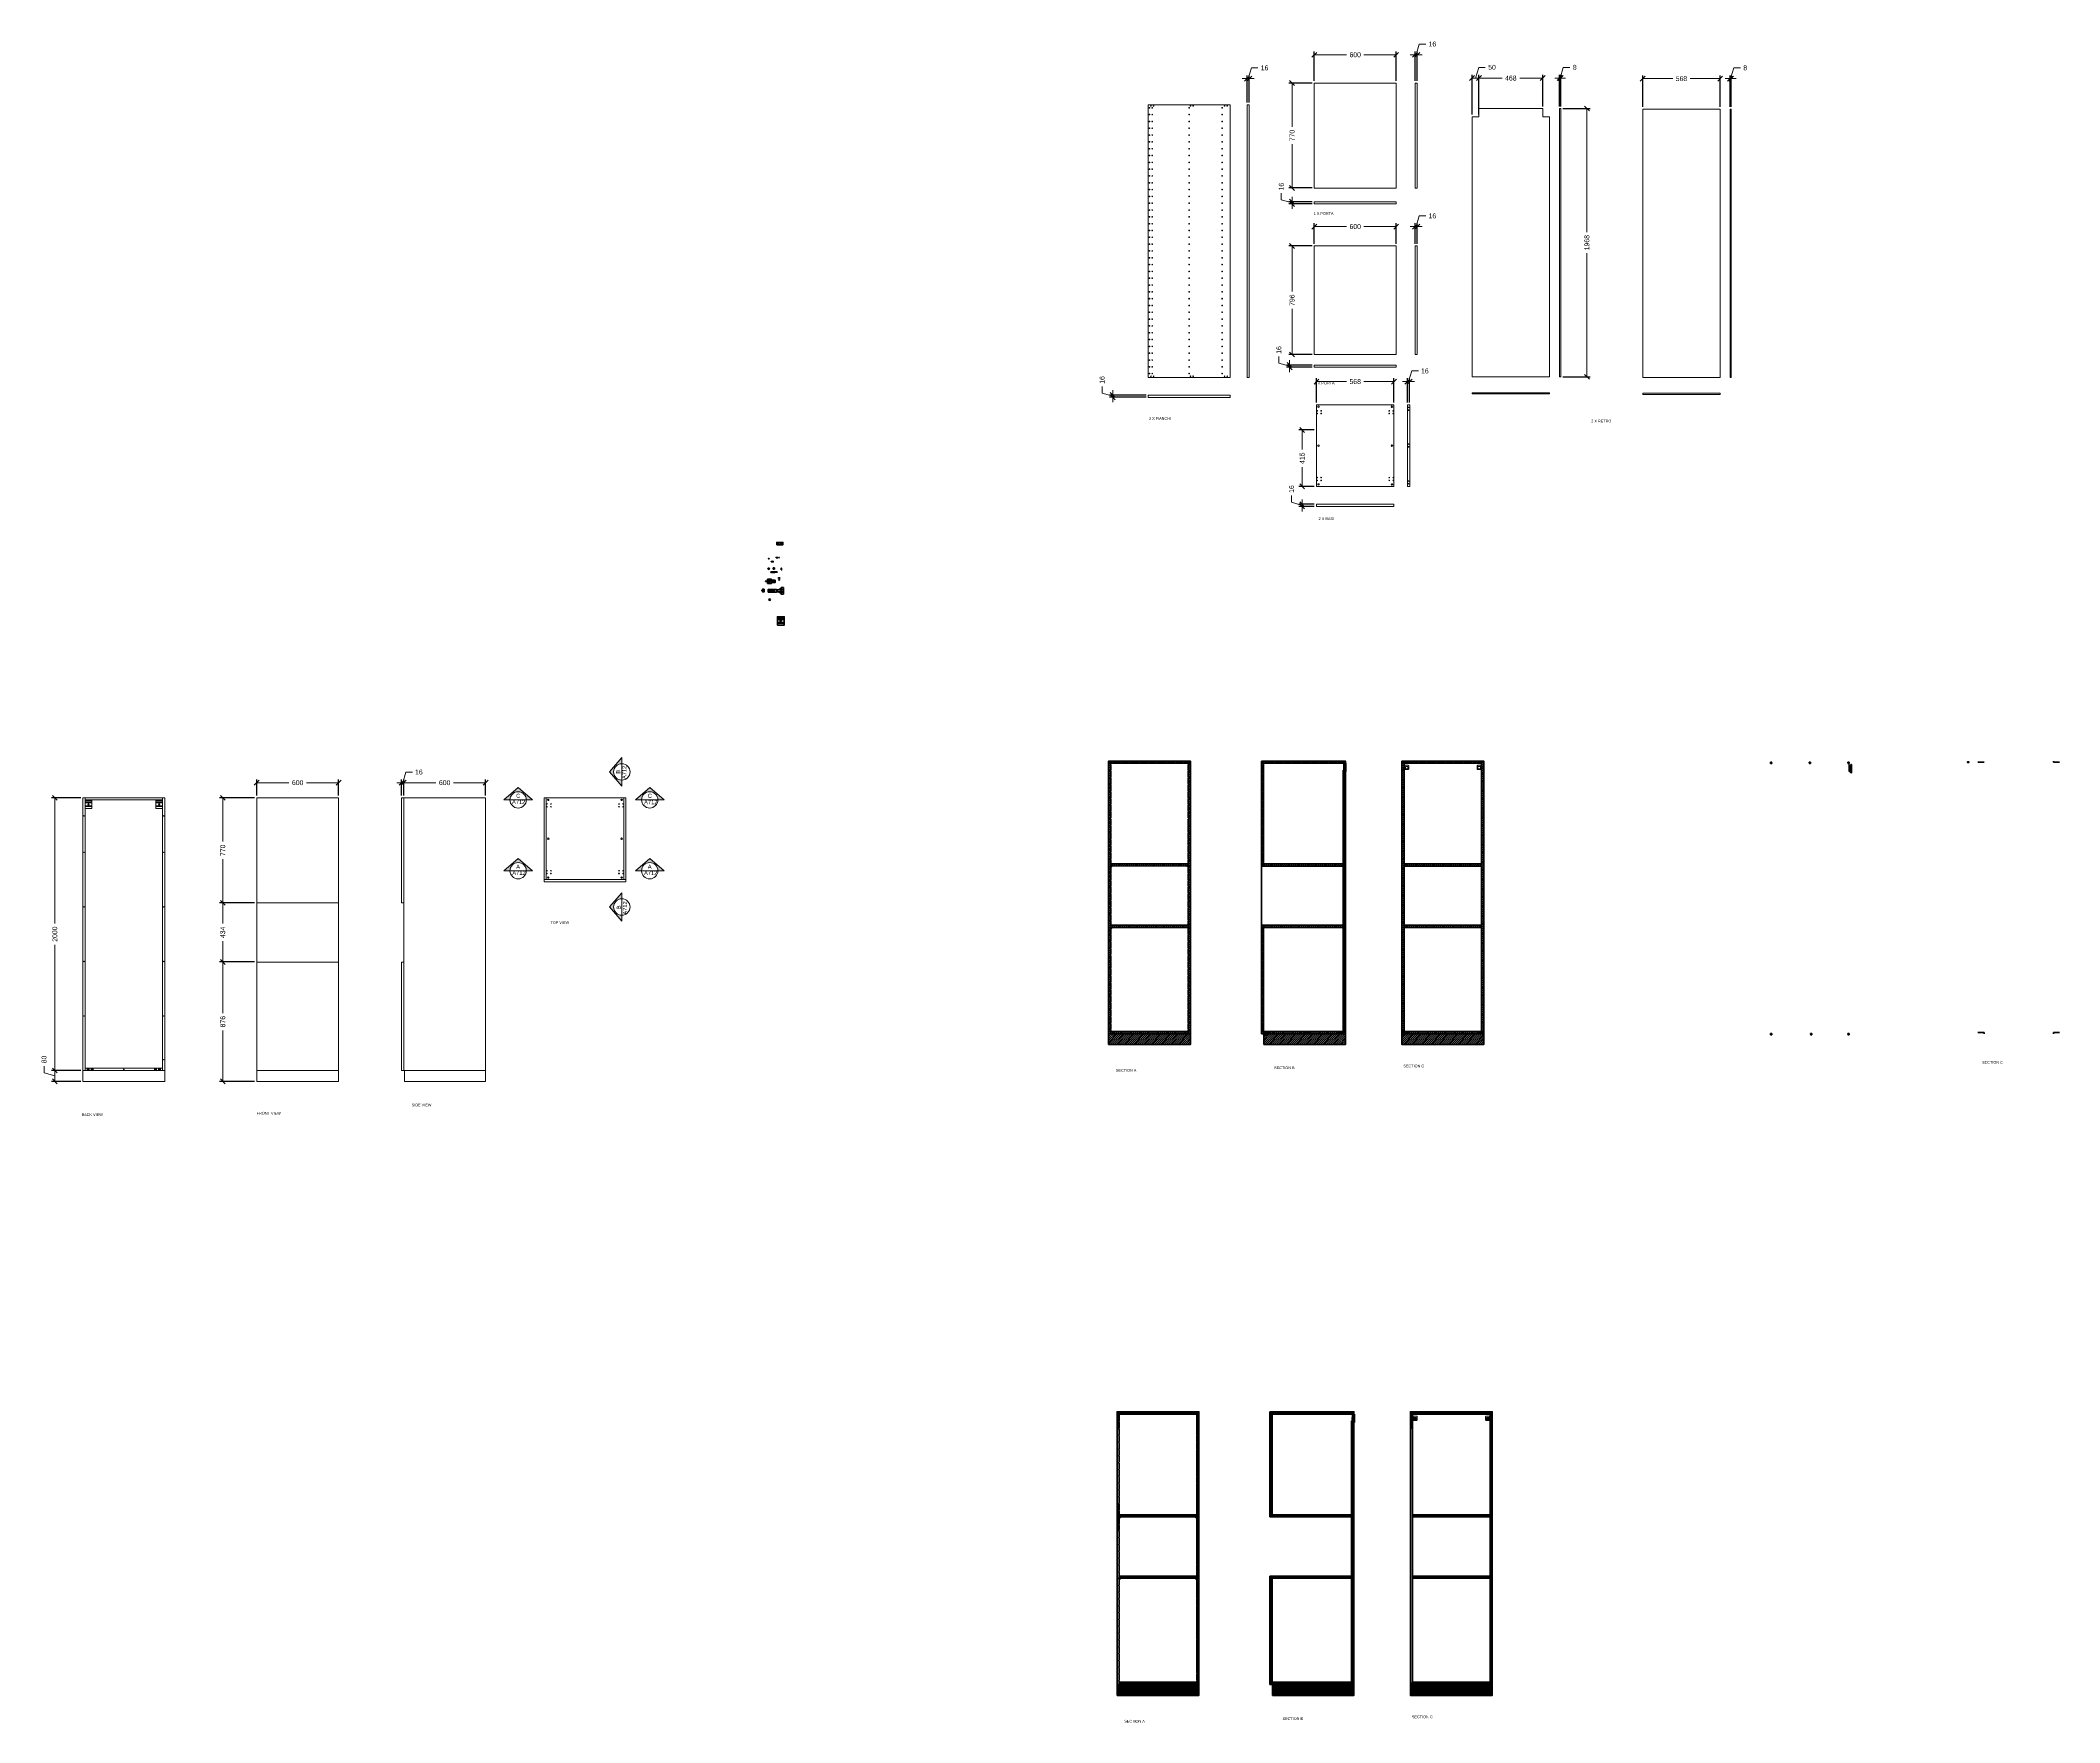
# Model space of a CAD drawing. Header units: inches. Extents: x -80 to 1400, y -434 to 800.
import ezdxf

# ---------------------------------------------------------------- set-up
doc = ezdxf.new("R2010")
doc.units = ezdxf.units.IN
doc.header["$MEASUREMENT"] = 0
doc.layers.get('DEFPOINTS').update_dxf_attribs({"color": 210, "lineweight": 18})
for name, color, linetype, lineweight in [('A-ANNO-DIMS', 3, 'Continuous', 18), ('A-ELEV-MBE', 7, 'Continuous', 18), ('A-SECT-MCUT', 255, 'Continuous', 35), ('A-SECT-MCUT1', 7, 'Continuous', 35), ('symbol', 7, 'Continuous', 18)]:
    doc.layers.add(name, color=color, linetype=linetype, lineweight=lineweight)
doc.layers.add('Layer1', color=3, linetype='Continuous')
doc.layers.add('SEZIONE', color=252, linetype='Continuous')
doc.styles.add('ARIAL', font='Arial.ttf')
doc.styles.get("Standard").update_dxf_attribs({"font": 'Arial.ttf'})
doc.dimstyles.new('E-0020_TICK_13', dxfattribs={"dimscale": 0.1, "dimtxt": 36, "dimasz": 36, "dimexe": 24, "dimexo": 16, "dimgap": 24, "dimtad": 0, "dimdec": 0, "dimlfac": 10, "dimzin": 0, "dimdsep": 46, "dimtxsty": 'ARIAL', "dimblk": 'OBLIQUE', "dimblk1": 'OBLIQUE', "dimblk2": 'OBLIQUE', "dimcen": 24, "dimclrd": 256, "dimclre": 256, "dimclrt": 256, "dimadec": 0, "dimazin": 0, "dimtfac": 1, "dimtdec": 0, "dimtmove": 1, "dimatfit": 3, "dimldrblk": 'OPEN90', "dimfxl": 1, "dimtfill": 1, "dimtolj": 1, "dimtzin": 0, "dimlwd": -1, "dimarcsym": 0})

# ---------------------------------------------------------------- blocks, each defined once
blk = doc.blocks.new('Vite a croce a testa piana - 10 mm da sopra')
at = {"color": 0, "linetype": 'Continuous'}
for p, q in [((-5, 2), (-5, -2)), ((-2, 2), (-5, 2)), ((-2, 2), (-2, 5)), ((2, 5), (-2, 5)), ((-2, 2), (-2, -2)), ((2, 2), (-2, 2)), ((2, 2), (2, 5)), ((2, 2), (2, -2)), ((2, 2), (5, 2)), ((5, 2), (5, -2)), ((-2, -2), (-5, -2)), ((2, -2), (-2, -2)), ((-2, -2), (-2, -5)), ((2, -5), (-2, -5)), ((2, -2), (2, -5)), ((2, -2), (5, -2))]:
    blk.add_line(p, q, dxfattribs=at)
blk.add_circle((0, 0), 9.84, dxfattribs=at)
blk = doc.blocks.new('_Oblique')
at = {"color": 0, "linetype": 'ByBlock', "lineweight": -2}
blk.add_line((-0.5, -0.5), (0.5, 0.5), dxfattribs=at)
blk = doc.blocks.new('*D4')
at = {"layer": 'A-ANNO-DIMS', "transparency": 16777216}
for p, q in [((-77.8, 42.7), (-77.8, 47.5)), ((-69.9, 40.4), (-77.8, 42.7)), ((-69.9, 44.4), (-69.9, 36.4))]:
    blk.add_line(p, q, dxfattribs=at)
at = {"layer": 'A-ANNO-DIMS', "lineweight": -2, "transparency": 16777216}
for p, q in [((-50.9, 44.4), (-72.3, 44.4)), ((-50.9, 36.4), (-72.3, 36.4))]:
    blk.add_line(p, q, dxfattribs=at)
at = {"layer": 'DEFPOINTS', "color": 0, "transparency": 16777216}
for p in [(-69.9, 36.4), (-49.3, 44.4), (-49.3, 36.4)]:
    blk.add_point(p, dxfattribs=at)
at = {"layer": 'A-ANNO-DIMS', "transparency": 16777216, "xscale": 3.6, "yscale": 3.6, "zscale": 3.6, "rotation": 270}
blk.add_blockref('_Oblique', (-69.9, 36.4), dxfattribs=at)
at = {"layer": 'A-ANNO-DIMS', "transparency": 16777216, "insert": (-77.8, 52.5), "char_height": 3.6, "attachment_point": 5, "rotation": 90, "style": 'ARIAL', "bg_fill": 3, "box_fill_scale": 1.25, "bg_fill_color": 256, "bg_fill_true_color": 13158600, "bg_fill_transparency": 0}
blk.add_mtext('\\A1;80', dxfattribs=at)
at = {"layer": 'A-ANNO-DIMS', "transparency": 16777216, "xscale": 3.6, "yscale": 3.6, "zscale": 3.6, "rotation": 90}
blk.add_blockref('_Oblique', (-69.9, 44.4), dxfattribs=at)
blk = doc.blocks.new('_Open90')
at = {"color": 0, "linetype": 'ByBlock', "lineweight": -2}
for p, q in [((0, 0), (-1, 0)), ((-0.5, 0.5), (0, 0)), ((0, 0), (-0.5, -0.5))]:
    blk.add_line(p, q, dxfattribs=at)
blk = doc.blocks.new('*D5')
at = {"layer": 'A-ANNO-DIMS', "transparency": 16777216}
for p, q in [((922, 549.7), (918.4, 549.7)), ((922, 549.7), (923.6, 549.7)), ((922, 549.7), (923.6, 549.7)), ((922.8, 549.7), (925.2, 557.5)), ((923.6, 549.7), (927.2, 549.7)), ((925.2, 557.5), (930, 557.5))]:
    blk.add_line(p, q, dxfattribs=at)
at = {"layer": 'A-ANNO-DIMS', "lineweight": -2, "transparency": 16777216}
for p, q in [((922, 534.4), (922, 552.1)), ((923.6, 534.4), (923.6, 552.1))]:
    blk.add_line(p, q, dxfattribs=at)
at = {"layer": 'DEFPOINTS', "color": 0, "transparency": 16777216}
for p in [(923.6, 549.7), (922, 532.8), (923.6, 532.8)]:
    blk.add_point(p, dxfattribs=at)
at = {"layer": 'A-ANNO-DIMS', "transparency": 16777216, "insert": (934.8, 557.5), "char_height": 3.6, "attachment_point": 5, "style": 'ARIAL', "bg_fill": 3, "box_fill_scale": 1.25, "bg_fill_color": 256, "bg_fill_true_color": 13158600, "bg_fill_transparency": 0}
blk.add_mtext('\\A1;16', dxfattribs=at)
at = {"layer": 'A-ANNO-DIMS', "transparency": 16777216, "xscale": 3.6, "yscale": 3.6, "zscale": 3.6}
blk.add_blockref('_Oblique', (922, 549.7), dxfattribs=at)
at = {"layer": 'A-ANNO-DIMS', "transparency": 16777216, "xscale": 3.6, "yscale": 3.6, "zscale": 3.6, "rotation": 180}
blk.add_blockref('_Oblique', (923.6, 549.7), dxfattribs=at)
blk = doc.blocks.new('*D6')
at = {"layer": 'A-ANNO-DIMS', "transparency": 16777216}
for p, q in [((804.4, 771.9), (800.8, 771.9)), ((804.4, 771.9), (806, 771.9)), ((804.4, 771.9), (806, 771.9)), ((805.2, 771.9), (807.6, 779.8)), ((806, 771.9), (809.6, 771.9)), ((807.6, 779.8), (812.4, 779.8))]:
    blk.add_line(p, q, dxfattribs=at)
at = {"layer": 'A-ANNO-DIMS', "lineweight": -2, "transparency": 16777216}
for p, q in [((804.4, 754.4), (804.4, 774.3)), ((806, 754.4), (806, 774.3))]:
    blk.add_line(p, q, dxfattribs=at)
at = {"layer": 'DEFPOINTS', "color": 0, "transparency": 16777216}
for p in [(806, 771.9), (804.4, 752.8), (806, 752.8)]:
    blk.add_point(p, dxfattribs=at)
at = {"layer": 'A-ANNO-DIMS', "transparency": 16777216, "insert": (817.2, 779.8), "char_height": 3.6, "attachment_point": 5, "style": 'ARIAL', "bg_fill": 3, "box_fill_scale": 1.25, "bg_fill_color": 256, "bg_fill_true_color": 13158600, "bg_fill_transparency": 0}
blk.add_mtext('\\A1;16', dxfattribs=at)
at = {"layer": 'A-ANNO-DIMS', "transparency": 16777216, "xscale": 3.6, "yscale": 3.6, "zscale": 3.6}
blk.add_blockref('_Oblique', (804.4, 771.9), dxfattribs=at)
at = {"layer": 'A-ANNO-DIMS', "transparency": 16777216, "xscale": 3.6, "yscale": 3.6, "zscale": 3.6, "rotation": 180}
blk.add_blockref('_Oblique', (806, 771.9), dxfattribs=at)
blk = doc.blocks.new('*D7')
at = {"layer": 'A-ANNO-DIMS', "lineweight": -2, "transparency": 16777216}
for p, q in [((1094.5, 751.2), (1094.5, 774.3)), ((1151.3, 751.2), (1151.3, 774.3))]:
    blk.add_line(p, q, dxfattribs=at)
at = {"layer": 'A-ANNO-DIMS', "transparency": 16777216}
for p, q in [((1094.5, 771.9), (1116.5, 771.9)), ((1151.3, 771.9), (1129.2, 771.9))]:
    blk.add_line(p, q, dxfattribs=at)
at = {"layer": 'DEFPOINTS', "color": 0, "transparency": 16777216}
for p in [(1151.3, 771.9), (1094.5, 749.6), (1151.3, 749.6)]:
    blk.add_point(p, dxfattribs=at)
at = {"layer": 'A-ANNO-DIMS', "transparency": 16777216, "xscale": 3.6, "yscale": 3.6, "zscale": 3.6, "rotation": 180}
blk.add_blockref('_Oblique', (1094.5, 771.9), dxfattribs=at)
at = {"layer": 'A-ANNO-DIMS', "transparency": 16777216, "xscale": 3.6, "yscale": 3.6, "zscale": 3.6}
blk.add_blockref('_Oblique', (1151.3, 771.9), dxfattribs=at)
at = {"layer": 'A-ANNO-DIMS', "transparency": 16777216, "insert": (1122.9, 771.9), "char_height": 3.6, "attachment_point": 5, "style": 'ARIAL', "bg_fill": 3, "box_fill_scale": 1.25, "bg_fill_color": 256, "bg_fill_true_color": 13158600, "bg_fill_transparency": 0}
blk.add_mtext('\\A1;568', dxfattribs=at)
blk = doc.blocks.new('*D8')
at = {"layer": 'A-ANNO-DIMS', "lineweight": -2, "transparency": 16777216}
for p, q in [((853.7, 514.2), (842.4, 514.2)), ((853.7, 472.8), (842.4, 472.8))]:
    blk.add_line(p, q, dxfattribs=at)
at = {"layer": 'A-ANNO-DIMS', "transparency": 16777216}
for p, q in [((844.8, 514.2), (844.8, 499.9)), ((844.8, 472.8), (844.8, 487))]:
    blk.add_line(p, q, dxfattribs=at)
at = {"layer": 'DEFPOINTS', "color": 0, "transparency": 16777216}
for p in [(855.3, 514.2), (844.8, 472.8), (855.3, 472.8)]:
    blk.add_point(p, dxfattribs=at)
at = {"layer": 'A-ANNO-DIMS', "transparency": 16777216, "xscale": 3.6, "yscale": 3.6, "zscale": 3.6}
for p, rotation in [((844.8, 514.2), 90), ((844.8, 472.8), 270)]:
    blk.add_blockref('_Oblique', p, dxfattribs=dict(at, rotation=rotation))
at = {"layer": 'A-ANNO-DIMS', "transparency": 16777216, "insert": (844.8, 493.5), "char_height": 3.6, "attachment_point": 5, "rotation": 90, "style": 'ARIAL', "bg_fill": 3, "box_fill_scale": 1.25, "bg_fill_color": 256, "bg_fill_true_color": 13158600, "bg_fill_transparency": 0}
blk.add_mtext('\\A1;415', dxfattribs=at)
blk = doc.blocks.new('*D9')
at = {"layer": 'A-ANNO-DIMS', "transparency": 16777216}
for p, q in [((837, 461.3), (837, 466.1)), ((844.8, 458.9), (837, 461.3)), ((844.8, 459.7), (844.8, 463.3)), ((844.8, 459.7), (844.8, 458.1)), ((844.8, 459.7), (844.8, 458.1)), ((844.8, 458.1), (844.8, 454.5))]:
    blk.add_line(p, q, dxfattribs=at)
at = {"layer": 'A-ANNO-DIMS', "lineweight": -2, "transparency": 16777216}
for p, q in [((853.7, 459.7), (842.4, 459.7)), ((853.7, 458.1), (842.4, 458.1))]:
    blk.add_line(p, q, dxfattribs=at)
at = {"layer": 'DEFPOINTS', "color": 0, "transparency": 16777216}
for p in [(855.3, 459.7), (844.8, 458.1), (855.3, 458.1)]:
    blk.add_point(p, dxfattribs=at)
at = {"layer": 'A-ANNO-DIMS', "transparency": 16777216, "insert": (837, 470.9), "char_height": 3.6, "attachment_point": 5, "rotation": 90, "style": 'ARIAL', "bg_fill": 3, "box_fill_scale": 1.25, "bg_fill_color": 256, "bg_fill_true_color": 13158600, "bg_fill_transparency": 0}
blk.add_mtext('\\A1;16', dxfattribs=at)
at = {"layer": 'A-ANNO-DIMS', "transparency": 16777216, "xscale": 3.6, "yscale": 3.6, "zscale": 3.6}
for p, rotation in [((844.8, 459.7), 270), ((844.8, 458.1), 90)]:
    blk.add_blockref('_Oblique', p, dxfattribs=dict(at, rotation=rotation))
blk = doc.blocks.new('*D10')
at = {"layer": 'A-ANNO-DIMS', "lineweight": -2, "transparency": 16777216}
for p, q in [((853.7, 770.3), (853.7, 791.8)), ((913.7, 770.3), (913.7, 791.8))]:
    blk.add_line(p, q, dxfattribs=at)
at = {"layer": 'A-ANNO-DIMS', "transparency": 16777216}
for p, q in [((853.7, 789.4), (877.3, 789.4)), ((913.7, 789.4), (890.1, 789.4))]:
    blk.add_line(p, q, dxfattribs=at)
at = {"layer": 'DEFPOINTS', "color": 0, "transparency": 16777216}
for p in [(913.7, 789.4), (853.7, 768.7), (913.7, 768.7)]:
    blk.add_point(p, dxfattribs=at)
at = {"layer": 'A-ANNO-DIMS', "transparency": 16777216, "xscale": 3.6, "yscale": 3.6, "zscale": 3.6, "rotation": 180}
blk.add_blockref('_Oblique', (853.7, 789.4), dxfattribs=at)
at = {"layer": 'A-ANNO-DIMS', "transparency": 16777216, "xscale": 3.6, "yscale": 3.6, "zscale": 3.6}
blk.add_blockref('_Oblique', (913.7, 789.4), dxfattribs=at)
at = {"layer": 'A-ANNO-DIMS', "transparency": 16777216, "insert": (883.7, 789.4), "char_height": 3.6, "attachment_point": 5, "style": 'ARIAL', "bg_fill": 3, "box_fill_scale": 1.25, "bg_fill_color": 256, "bg_fill_true_color": 13158600, "bg_fill_transparency": 0}
blk.add_mtext('\\A1;600', dxfattribs=at)
blk = doc.blocks.new('*D11')
at = {"layer": 'A-ANNO-DIMS', "transparency": 16777216}
for p, q in [((928.4, 663.4), (930.7, 671.2)), ((930.7, 671.2), (935.5, 671.2)), ((927.6, 663.4), (924, 663.4)), ((927.6, 663.4), (929.2, 663.4)), ((927.6, 663.4), (929.2, 663.4)), ((929.2, 663.4), (932.8, 663.4))]:
    blk.add_line(p, q, dxfattribs=at)
at = {"layer": 'A-ANNO-DIMS', "lineweight": -2, "transparency": 16777216}
for p, q in [((927.6, 650.8), (927.6, 665.8)), ((929.2, 650.8), (929.2, 665.8))]:
    blk.add_line(p, q, dxfattribs=at)
at = {"layer": 'DEFPOINTS', "color": 0, "transparency": 16777216}
for p in [(929.2, 663.4), (927.6, 649.2), (929.2, 649.2)]:
    blk.add_point(p, dxfattribs=at)
at = {"layer": 'A-ANNO-DIMS', "transparency": 16777216, "insert": (940.3, 671.2), "char_height": 3.6, "attachment_point": 5, "style": 'ARIAL', "bg_fill": 3, "box_fill_scale": 1.25, "bg_fill_color": 256, "bg_fill_true_color": 13158600, "bg_fill_transparency": 0}
blk.add_mtext('\\A1;16', dxfattribs=at)
at = {"layer": 'A-ANNO-DIMS', "transparency": 16777216, "xscale": 3.6, "yscale": 3.6, "zscale": 3.6}
blk.add_blockref('_Oblique', (927.6, 663.4), dxfattribs=at)
at = {"layer": 'A-ANNO-DIMS', "transparency": 16777216, "xscale": 3.6, "yscale": 3.6, "zscale": 3.6, "rotation": 180}
blk.add_blockref('_Oblique', (929.2, 663.4), dxfattribs=at)
blk = doc.blocks.new('*D12')
at = {"layer": 'A-ANNO-DIMS', "lineweight": -2, "transparency": 16777216}
for p, q in [((-50.9, 244.4), (-72.3, 244.4)), ((-50.9, 44.4), (-72.3, 44.4))]:
    blk.add_line(p, q, dxfattribs=at)
at = {"layer": 'A-ANNO-DIMS', "transparency": 16777216}
for p, q in [((-69.9, 244.4), (-69.9, 152.2)), ((-69.9, 44.4), (-69.9, 136.6))]:
    blk.add_line(p, q, dxfattribs=at)
at = {"layer": 'DEFPOINTS', "color": 0, "transparency": 16777216}
for p in [(-49.3, 244.4), (-69.9, 44.4), (-49.3, 44.4)]:
    blk.add_point(p, dxfattribs=at)
at = {"layer": 'A-ANNO-DIMS', "transparency": 16777216, "xscale": 3.6, "yscale": 3.6, "zscale": 3.6}
for p, rotation in [((-69.9, 244.4), 90), ((-69.9, 44.4), 270)]:
    blk.add_blockref('_Oblique', p, dxfattribs=dict(at, rotation=rotation))
at = {"layer": 'A-ANNO-DIMS', "transparency": 16777216, "insert": (-69.9, 144.4), "char_height": 3.6, "attachment_point": 5, "rotation": 90, "style": 'ARIAL', "bg_fill": 3, "box_fill_scale": 1.25, "bg_fill_color": 256, "bg_fill_true_color": 13158600, "bg_fill_transparency": 0}
blk.add_mtext('\\A1;2000', dxfattribs=at)
blk = doc.blocks.new('*D13')
at = {"layer": 'A-ANNO-DIMS', "lineweight": -2, "transparency": 16777216}
for p, q in [((76.6, 244.4), (50.9, 244.4)), ((76.6, 167.4), (50.9, 167.4))]:
    blk.add_line(p, q, dxfattribs=at)
at = {"layer": 'A-ANNO-DIMS', "transparency": 16777216}
for p, q in [((53.3, 244.4), (53.3, 212.3)), ((53.3, 167.4), (53.3, 199.5))]:
    blk.add_line(p, q, dxfattribs=at)
at = {"layer": 'DEFPOINTS', "color": 0, "transparency": 16777216}
for p in [(78.2, 244.4), (53.3, 167.4), (78.2, 167.4)]:
    blk.add_point(p, dxfattribs=at)
at = {"layer": 'A-ANNO-DIMS', "transparency": 16777216, "xscale": 3.6, "yscale": 3.6, "zscale": 3.6}
for p, rotation in [((53.3, 244.4), 90), ((53.3, 167.4), 270)]:
    blk.add_blockref('_Oblique', p, dxfattribs=dict(at, rotation=rotation))
at = {"layer": 'A-ANNO-DIMS', "transparency": 16777216, "insert": (53.3, 205.9), "char_height": 3.6, "attachment_point": 5, "rotation": 90, "style": 'ARIAL', "bg_fill": 3, "box_fill_scale": 1.25, "bg_fill_color": 256, "bg_fill_true_color": 13158600, "bg_fill_transparency": 0}
blk.add_mtext('\\A1;770', dxfattribs=at)
blk = doc.blocks.new('*D14')
at = {"layer": 'A-ANNO-DIMS', "lineweight": -2, "transparency": 16777216}
for p, q in [((76.6, 167.4), (50.9, 167.4)), ((76.6, 124), (50.9, 124))]:
    blk.add_line(p, q, dxfattribs=at)
at = {"layer": 'A-ANNO-DIMS', "transparency": 16777216}
for p, q in [((53.3, 167.4), (53.3, 152.1)), ((53.3, 124), (53.3, 139.2))]:
    blk.add_line(p, q, dxfattribs=at)
at = {"layer": 'DEFPOINTS', "color": 0, "transparency": 16777216}
for p in [(78.2, 167.4), (53.3, 124), (78.2, 124)]:
    blk.add_point(p, dxfattribs=at)
at = {"layer": 'A-ANNO-DIMS', "transparency": 16777216, "xscale": 3.6, "yscale": 3.6, "zscale": 3.6}
for p, rotation in [((53.3, 167.4), 90), ((53.3, 124), 270)]:
    blk.add_blockref('_Oblique', p, dxfattribs=dict(at, rotation=rotation))
at = {"layer": 'A-ANNO-DIMS', "transparency": 16777216, "insert": (53.3, 145.7), "char_height": 3.6, "attachment_point": 5, "rotation": 90, "style": 'ARIAL', "bg_fill": 3, "box_fill_scale": 1.25, "bg_fill_color": 256, "bg_fill_true_color": 13158600, "bg_fill_transparency": 0}
blk.add_mtext('\\A1;434', dxfattribs=at)
blk = doc.blocks.new('*D15')
at = {"layer": 'A-ANNO-DIMS', "lineweight": -2, "transparency": 16777216}
for p, q in [((76.6, 124), (50.9, 124)), ((76.6, 36.4), (50.9, 36.4))]:
    blk.add_line(p, q, dxfattribs=at)
at = {"layer": 'A-ANNO-DIMS', "transparency": 16777216}
for p, q in [((53.3, 124), (53.3, 86.5)), ((53.3, 36.4), (53.3, 73.8))]:
    blk.add_line(p, q, dxfattribs=at)
at = {"layer": 'DEFPOINTS', "color": 0, "transparency": 16777216}
for p in [(78.2, 124), (53.3, 36.4), (78.2, 36.4)]:
    blk.add_point(p, dxfattribs=at)
at = {"layer": 'A-ANNO-DIMS', "transparency": 16777216, "xscale": 3.6, "yscale": 3.6, "zscale": 3.6}
for p, rotation in [((53.3, 124), 90), ((53.3, 36.4), 270)]:
    blk.add_blockref('_Oblique', p, dxfattribs=dict(at, rotation=rotation))
at = {"layer": 'A-ANNO-DIMS', "transparency": 16777216, "insert": (53.3, 80.2), "char_height": 3.6, "attachment_point": 5, "rotation": 90, "style": 'ARIAL', "bg_fill": 3, "box_fill_scale": 1.25, "bg_fill_color": 256, "bg_fill_true_color": 13158600, "bg_fill_transparency": 0}
blk.add_mtext('\\A1;876', dxfattribs=at)
blk = doc.blocks.new('*D16')
at = {"layer": 'A-ANNO-DIMS', "transparency": 16777216}
for p, q in [((184.4, 255.5), (180.8, 255.5)), ((184.4, 255.5), (186, 255.5)), ((184.4, 255.5), (186, 255.5)), ((185.2, 255.5), (187.5, 263.3)), ((186, 255.5), (189.6, 255.5)), ((187.5, 263.3), (192.3, 263.3))]:
    blk.add_line(p, q, dxfattribs=at)
at = {"layer": 'A-ANNO-DIMS', "lineweight": -2, "transparency": 16777216}
for p, q in [((184.4, 246), (184.4, 257.9)), ((186, 246), (186, 257.9))]:
    blk.add_line(p, q, dxfattribs=at)
at = {"layer": 'DEFPOINTS', "color": 0, "transparency": 16777216}
for p in [(186, 255.5), (184.4, 244.4), (186, 244.4)]:
    blk.add_point(p, dxfattribs=at)
at = {"layer": 'A-ANNO-DIMS', "transparency": 16777216, "insert": (197.1, 263.3), "char_height": 3.6, "attachment_point": 5, "style": 'ARIAL', "bg_fill": 3, "box_fill_scale": 1.25, "bg_fill_color": 256, "bg_fill_true_color": 13158600, "bg_fill_transparency": 0}
blk.add_mtext('\\A1;16', dxfattribs=at)
at = {"layer": 'A-ANNO-DIMS', "transparency": 16777216, "xscale": 3.6, "yscale": 3.6, "zscale": 3.6}
blk.add_blockref('_Oblique', (184.4, 255.5), dxfattribs=at)
at = {"layer": 'A-ANNO-DIMS', "transparency": 16777216, "xscale": 3.6, "yscale": 3.6, "zscale": 3.6, "rotation": 180}
blk.add_blockref('_Oblique', (186, 255.5), dxfattribs=at)
blk = doc.blocks.new('*D17')
at = {"layer": 'A-ANNO-DIMS', "lineweight": -2, "transparency": 16777216}
for p, q in [((186, 246), (186, 257.9)), ((246, 246), (246, 257.9))]:
    blk.add_line(p, q, dxfattribs=at)
at = {"layer": 'A-ANNO-DIMS', "transparency": 16777216}
for p, q in [((186, 255.5), (209.6, 255.5)), ((246, 255.5), (222.4, 255.5))]:
    blk.add_line(p, q, dxfattribs=at)
at = {"layer": 'DEFPOINTS', "color": 0, "transparency": 16777216}
for p in [(246, 255.5), (186, 244.4), (246, 244.4)]:
    blk.add_point(p, dxfattribs=at)
at = {"layer": 'A-ANNO-DIMS', "transparency": 16777216, "xscale": 3.6, "yscale": 3.6, "zscale": 3.6, "rotation": 180}
blk.add_blockref('_Oblique', (186, 255.5), dxfattribs=at)
at = {"layer": 'A-ANNO-DIMS', "transparency": 16777216, "xscale": 3.6, "yscale": 3.6, "zscale": 3.6}
blk.add_blockref('_Oblique', (246, 255.5), dxfattribs=at)
at = {"layer": 'A-ANNO-DIMS', "transparency": 16777216, "insert": (216, 255.5), "char_height": 3.6, "attachment_point": 5, "style": 'ARIAL', "bg_fill": 3, "box_fill_scale": 1.25, "bg_fill_color": 256, "bg_fill_true_color": 13158600, "bg_fill_transparency": 0}
blk.add_mtext('\\A1;600', dxfattribs=at)
blk = doc.blocks.new('*D18')
at = {"layer": 'A-ANNO-DIMS', "lineweight": -2, "transparency": 16777216}
for p, q in [((78.2, 246), (78.2, 257.9)), ((138.2, 246), (138.2, 257.9))]:
    blk.add_line(p, q, dxfattribs=at)
at = {"layer": 'A-ANNO-DIMS', "transparency": 16777216}
for p, q in [((78.2, 255.5), (101.8, 255.5)), ((138.2, 255.5), (114.6, 255.5))]:
    blk.add_line(p, q, dxfattribs=at)
at = {"layer": 'DEFPOINTS', "color": 0, "transparency": 16777216}
for p in [(138.2, 255.5), (78.2, 244.4), (138.2, 244.4)]:
    blk.add_point(p, dxfattribs=at)
at = {"layer": 'A-ANNO-DIMS', "transparency": 16777216, "xscale": 3.6, "yscale": 3.6, "zscale": 3.6, "rotation": 180}
blk.add_blockref('_Oblique', (78.2, 255.5), dxfattribs=at)
at = {"layer": 'A-ANNO-DIMS', "transparency": 16777216, "xscale": 3.6, "yscale": 3.6, "zscale": 3.6}
blk.add_blockref('_Oblique', (138.2, 255.5), dxfattribs=at)
at = {"layer": 'A-ANNO-DIMS', "transparency": 16777216, "insert": (108.2, 255.5), "char_height": 3.6, "attachment_point": 5, "style": 'ARIAL', "bg_fill": 3, "box_fill_scale": 1.25, "bg_fill_color": 256, "bg_fill_true_color": 13158600, "bg_fill_transparency": 0}
blk.add_mtext('\\A1;600', dxfattribs=at)
blk = doc.blocks.new('*D19')
at = {"layer": 'A-ANNO-DIMS', "transparency": 16777216}
for p, q in [((698.1, 541.3), (698.1, 546.1)), ((705.9, 539), (698.1, 541.3)), ((705.9, 539.8), (705.9, 543.4)), ((705.9, 539.8), (705.9, 538.2)), ((705.9, 539.8), (705.9, 538.2)), ((705.9, 538.2), (705.9, 534.6))]:
    blk.add_line(p, q, dxfattribs=at)
at = {"layer": 'A-ANNO-DIMS', "lineweight": -2, "transparency": 16777216}
for p, q in [((730.3, 539.8), (703.5, 539.8)), ((730.3, 538.2), (703.5, 538.2))]:
    blk.add_line(p, q, dxfattribs=at)
at = {"layer": 'DEFPOINTS', "color": 0, "transparency": 16777216}
for p in [(705.9, 538.2), (731.9, 539.8), (731.9, 538.2)]:
    blk.add_point(p, dxfattribs=at)
at = {"layer": 'A-ANNO-DIMS', "transparency": 16777216, "insert": (698.1, 550.9), "char_height": 3.6, "attachment_point": 5, "rotation": 90, "style": 'ARIAL', "bg_fill": 3, "box_fill_scale": 1.25, "bg_fill_color": 256, "bg_fill_true_color": 13158600, "bg_fill_transparency": 0}
blk.add_mtext('\\A1;16', dxfattribs=at)
at = {"layer": 'A-ANNO-DIMS', "transparency": 16777216, "xscale": 3.6, "yscale": 3.6, "zscale": 3.6}
for p, rotation in [((705.9, 539.8), 270), ((705.9, 538.2), 90)]:
    blk.add_blockref('_Oblique', p, dxfattribs=dict(at, rotation=rotation))
blk = doc.blocks.new('*D20')
at = {"layer": 'A-ANNO-DIMS', "lineweight": -2, "transparency": 16777216}
for p, q in [((855.3, 534.4), (855.3, 552.1)), ((912.1, 534.4), (912.1, 552.1))]:
    blk.add_line(p, q, dxfattribs=at)
at = {"layer": 'A-ANNO-DIMS', "transparency": 16777216}
for p, q in [((855.3, 549.7), (877.3, 549.7)), ((912.1, 549.7), (890.1, 549.7))]:
    blk.add_line(p, q, dxfattribs=at)
at = {"layer": 'DEFPOINTS', "color": 0, "transparency": 16777216}
for p in [(912.1, 549.7), (855.3, 532.8), (912.1, 532.8)]:
    blk.add_point(p, dxfattribs=at)
at = {"layer": 'A-ANNO-DIMS', "transparency": 16777216, "xscale": 3.6, "yscale": 3.6, "zscale": 3.6, "rotation": 180}
blk.add_blockref('_Oblique', (855.3, 549.7), dxfattribs=at)
at = {"layer": 'A-ANNO-DIMS', "transparency": 16777216, "xscale": 3.6, "yscale": 3.6, "zscale": 3.6}
blk.add_blockref('_Oblique', (912.1, 549.7), dxfattribs=at)
at = {"layer": 'A-ANNO-DIMS', "transparency": 16777216, "insert": (883.7, 549.7), "char_height": 3.6, "attachment_point": 5, "style": 'ARIAL', "bg_fill": 3, "box_fill_scale": 1.25, "bg_fill_color": 256, "bg_fill_true_color": 13158600, "bg_fill_transparency": 0}
blk.add_mtext('\\A1;568', dxfattribs=at)
blk = doc.blocks.new('*D21')
at = {"layer": 'A-ANNO-DIMS', "transparency": 16777216}
for p, q in [((827.7, 563.3), (827.7, 568.1)), ((835.6, 561), (827.7, 563.3)), ((835.6, 561.8), (835.6, 565.4)), ((835.6, 561.8), (835.6, 560.2)), ((835.6, 561.8), (835.6, 560.2)), ((835.6, 560.2), (835.6, 556.6))]:
    blk.add_line(p, q, dxfattribs=at)
at = {"layer": 'A-ANNO-DIMS', "lineweight": -2, "transparency": 16777216}
for p, q in [((852.1, 561.8), (833.2, 561.8)), ((852.1, 560.2), (833.2, 560.2))]:
    blk.add_line(p, q, dxfattribs=at)
at = {"layer": 'DEFPOINTS', "color": 0, "transparency": 16777216}
for p in [(835.6, 560.2), (853.7, 561.8), (853.7, 560.2)]:
    blk.add_point(p, dxfattribs=at)
at = {"layer": 'A-ANNO-DIMS', "transparency": 16777216, "insert": (827.7, 572.9), "char_height": 3.6, "attachment_point": 5, "rotation": 90, "style": 'ARIAL', "bg_fill": 3, "box_fill_scale": 1.25, "bg_fill_color": 256, "bg_fill_true_color": 13158600, "bg_fill_transparency": 0}
blk.add_mtext('\\A1;16', dxfattribs=at)
at = {"layer": 'A-ANNO-DIMS', "transparency": 16777216, "xscale": 3.6, "yscale": 3.6, "zscale": 3.6}
for p, rotation in [((835.6, 561.8), 270), ((835.6, 560.2), 90)]:
    blk.add_blockref('_Oblique', p, dxfattribs=dict(at, rotation=rotation))
blk = doc.blocks.new('*D22')
at = {"layer": 'A-ANNO-DIMS', "transparency": 16777216}
for p, q in [((927.6, 789.4), (924, 789.4)), ((927.6, 789.4), (929.2, 789.4)), ((927.6, 789.4), (929.2, 789.4)), ((928.4, 789.4), (930.7, 797.3)), ((929.2, 789.4), (932.8, 789.4)), ((930.7, 797.3), (935.5, 797.3))]:
    blk.add_line(p, q, dxfattribs=at)
at = {"layer": 'A-ANNO-DIMS', "lineweight": -2, "transparency": 16777216}
for p, q in [((927.6, 770.3), (927.6, 791.8)), ((929.2, 770.3), (929.2, 791.8))]:
    blk.add_line(p, q, dxfattribs=at)
at = {"layer": 'DEFPOINTS', "color": 0, "transparency": 16777216}
for p in [(929.2, 789.4), (927.6, 768.7), (929.2, 768.7)]:
    blk.add_point(p, dxfattribs=at)
at = {"layer": 'A-ANNO-DIMS', "transparency": 16777216, "insert": (940.3, 797.3), "char_height": 3.6, "attachment_point": 5, "style": 'ARIAL', "bg_fill": 3, "box_fill_scale": 1.25, "bg_fill_color": 256, "bg_fill_true_color": 13158600, "bg_fill_transparency": 0}
blk.add_mtext('\\A1;16', dxfattribs=at)
at = {"layer": 'A-ANNO-DIMS', "transparency": 16777216, "xscale": 3.6, "yscale": 3.6, "zscale": 3.6}
blk.add_blockref('_Oblique', (927.6, 789.4), dxfattribs=at)
at = {"layer": 'A-ANNO-DIMS', "transparency": 16777216, "xscale": 3.6, "yscale": 3.6, "zscale": 3.6, "rotation": 180}
blk.add_blockref('_Oblique', (929.2, 789.4), dxfattribs=at)
blk = doc.blocks.new('*D23')
at = {"layer": 'A-ANNO-DIMS', "transparency": 16777216}
for p, q in [((829.5, 683.1), (829.5, 687.9)), ((837.4, 680.8), (829.5, 683.1)), ((837.4, 681.6), (837.4, 685.2)), ((837.4, 681.6), (837.4, 680)), ((837.4, 681.6), (837.4, 680)), ((837.4, 680), (837.4, 676.4))]:
    blk.add_line(p, q, dxfattribs=at)
at = {"layer": 'A-ANNO-DIMS', "lineweight": -2, "transparency": 16777216}
for p, q in [((852.1, 681.6), (835, 681.6)), ((852.1, 680), (835, 680))]:
    blk.add_line(p, q, dxfattribs=at)
at = {"layer": 'DEFPOINTS', "color": 0, "transparency": 16777216}
for p in [(853.7, 681.6), (837.4, 680), (853.7, 680)]:
    blk.add_point(p, dxfattribs=at)
at = {"layer": 'A-ANNO-DIMS', "transparency": 16777216, "insert": (829.5, 692.7), "char_height": 3.6, "attachment_point": 5, "rotation": 90, "style": 'ARIAL', "bg_fill": 3, "box_fill_scale": 1.25, "bg_fill_color": 256, "bg_fill_true_color": 13158600, "bg_fill_transparency": 0}
blk.add_mtext('\\A1;16', dxfattribs=at)
at = {"layer": 'A-ANNO-DIMS', "transparency": 16777216, "xscale": 3.6, "yscale": 3.6, "zscale": 3.6}
for p, rotation in [((837.4, 681.6), 270), ((837.4, 680), 90)]:
    blk.add_blockref('_Oblique', p, dxfattribs=dict(at, rotation=rotation))
blk = doc.blocks.new('*D24')
at = {"layer": 'A-ANNO-DIMS', "lineweight": -2, "transparency": 16777216}
for p, q in [((852.1, 649.2), (835, 649.2)), ((852.1, 569.6), (835, 569.6))]:
    blk.add_line(p, q, dxfattribs=at)
at = {"layer": 'A-ANNO-DIMS', "transparency": 16777216}
for p, q in [((837.4, 649.2), (837.4, 615.8)), ((837.4, 569.6), (837.4, 603.1))]:
    blk.add_line(p, q, dxfattribs=at)
at = {"layer": 'DEFPOINTS', "color": 0, "transparency": 16777216}
for p in [(853.7, 649.2), (837.4, 569.6), (853.7, 569.6)]:
    blk.add_point(p, dxfattribs=at)
at = {"layer": 'A-ANNO-DIMS', "transparency": 16777216, "xscale": 3.6, "yscale": 3.6, "zscale": 3.6}
for p, rotation in [((837.4, 649.2), 90), ((837.4, 569.6), 270)]:
    blk.add_blockref('_Oblique', p, dxfattribs=dict(at, rotation=rotation))
at = {"layer": 'A-ANNO-DIMS', "transparency": 16777216, "insert": (837.4, 609.4), "char_height": 3.6, "attachment_point": 5, "rotation": 90, "style": 'ARIAL', "bg_fill": 3, "box_fill_scale": 1.25, "bg_fill_color": 256, "bg_fill_true_color": 13158600, "bg_fill_transparency": 0}
blk.add_mtext('\\A1;796', dxfattribs=at)
blk = doc.blocks.new('*D25')
at = {"layer": 'A-ANNO-DIMS', "lineweight": -2, "transparency": 16777216}
for p, q in [((853.7, 650.8), (853.7, 665.8)), ((913.7, 650.8), (913.7, 665.8))]:
    blk.add_line(p, q, dxfattribs=at)
at = {"layer": 'A-ANNO-DIMS', "transparency": 16777216}
for p, q in [((853.7, 663.4), (877.3, 663.4)), ((913.7, 663.4), (890.1, 663.4))]:
    blk.add_line(p, q, dxfattribs=at)
at = {"layer": 'DEFPOINTS', "color": 0, "transparency": 16777216}
for p in [(913.7, 663.4), (853.7, 649.2), (913.7, 649.2)]:
    blk.add_point(p, dxfattribs=at)
at = {"layer": 'A-ANNO-DIMS', "transparency": 16777216, "xscale": 3.6, "yscale": 3.6, "zscale": 3.6, "rotation": 180}
blk.add_blockref('_Oblique', (853.7, 663.4), dxfattribs=at)
at = {"layer": 'A-ANNO-DIMS', "transparency": 16777216, "xscale": 3.6, "yscale": 3.6, "zscale": 3.6}
blk.add_blockref('_Oblique', (913.7, 663.4), dxfattribs=at)
at = {"layer": 'A-ANNO-DIMS', "transparency": 16777216, "insert": (883.7, 663.4), "char_height": 3.6, "attachment_point": 5, "style": 'ARIAL', "bg_fill": 3, "box_fill_scale": 1.25, "bg_fill_color": 256, "bg_fill_true_color": 13158600, "bg_fill_transparency": 0}
blk.add_mtext('\\A1;600', dxfattribs=at)
blk = doc.blocks.new('*D26')
at = {"layer": 'A-ANNO-DIMS', "lineweight": -2, "transparency": 16777216}
for p, q in [((852.1, 768.7), (835, 768.7)), ((852.1, 691.7), (835, 691.7))]:
    blk.add_line(p, q, dxfattribs=at)
at = {"layer": 'A-ANNO-DIMS', "transparency": 16777216}
for p, q in [((837.4, 768.7), (837.4, 736.6)), ((837.4, 691.7), (837.4, 723.8))]:
    blk.add_line(p, q, dxfattribs=at)
at = {"layer": 'DEFPOINTS', "color": 0, "transparency": 16777216}
for p in [(853.7, 768.7), (837.4, 691.7), (853.7, 691.7)]:
    blk.add_point(p, dxfattribs=at)
at = {"layer": 'A-ANNO-DIMS', "transparency": 16777216, "xscale": 3.6, "yscale": 3.6, "zscale": 3.6}
for p, rotation in [((837.4, 768.7), 90), ((837.4, 691.7), 270)]:
    blk.add_blockref('_Oblique', p, dxfattribs=dict(at, rotation=rotation))
at = {"layer": 'A-ANNO-DIMS', "transparency": 16777216, "insert": (837.4, 730.2), "char_height": 3.6, "attachment_point": 5, "rotation": 90, "style": 'ARIAL', "bg_fill": 3, "box_fill_scale": 1.25, "bg_fill_color": 256, "bg_fill_true_color": 13158600, "bg_fill_transparency": 0}
blk.add_mtext('\\A1;770', dxfattribs=at)
blk = doc.blocks.new('*D27')
at = {"layer": 'A-ANNO-DIMS', "transparency": 16777216}
for p, q in [((1158.6, 771.9), (1155, 771.9)), ((1158.6, 771.9), (1159.4, 771.9)), ((1158.6, 771.9), (1159.4, 771.9)), ((1159, 771.9), (1161.4, 779.8)), ((1159.4, 771.9), (1163, 771.9)), ((1161.4, 779.8), (1166.2, 779.8))]:
    blk.add_line(p, q, dxfattribs=at)
at = {"layer": 'A-ANNO-DIMS', "lineweight": -2, "transparency": 16777216}
for p, q in [((1158.6, 751.2), (1158.6, 774.3)), ((1159.4, 751.2), (1159.4, 774.3))]:
    blk.add_line(p, q, dxfattribs=at)
at = {"layer": 'DEFPOINTS', "color": 0, "transparency": 16777216}
for p in [(1159.4, 771.9), (1158.6, 749.6), (1159.4, 749.6)]:
    blk.add_point(p, dxfattribs=at)
at = {"layer": 'A-ANNO-DIMS', "transparency": 16777216, "insert": (1169.7, 779.8), "char_height": 3.6, "attachment_point": 5, "style": 'ARIAL', "bg_fill": 3, "box_fill_scale": 1.25, "bg_fill_color": 256, "bg_fill_true_color": 13158600, "bg_fill_transparency": 0}
blk.add_mtext('\\A1;8', dxfattribs=at)
at = {"layer": 'A-ANNO-DIMS', "transparency": 16777216, "xscale": 3.6, "yscale": 3.6, "zscale": 3.6}
blk.add_blockref('_Oblique', (1158.6, 771.9), dxfattribs=at)
at = {"layer": 'A-ANNO-DIMS', "transparency": 16777216, "xscale": 3.6, "yscale": 3.6, "zscale": 3.6, "rotation": 180}
blk.add_blockref('_Oblique', (1159.4, 771.9), dxfattribs=at)
blk = doc.blocks.new('*D28')
at = {"layer": 'A-ANNO-DIMS', "transparency": 16777216}
for p, q in [((1033.6, 772.3), (1030, 772.3)), ((1033.6, 772.3), (1034.4, 772.3)), ((1033.6, 772.3), (1034.4, 772.3)), ((1034, 772.3), (1036.3, 780.2)), ((1034.4, 772.3), (1038, 772.3)), ((1036.3, 780.2), (1041.1, 780.2))]:
    blk.add_line(p, q, dxfattribs=at)
at = {"layer": 'A-ANNO-DIMS', "lineweight": -2, "transparency": 16777216}
for p, q in [((1033.6, 751.6), (1033.6, 774.7)), ((1034.4, 751.6), (1034.4, 774.7))]:
    blk.add_line(p, q, dxfattribs=at)
at = {"layer": 'DEFPOINTS', "color": 0, "transparency": 16777216}
for p in [(1034.4, 772.3), (1033.6, 750), (1034.4, 750)]:
    blk.add_point(p, dxfattribs=at)
at = {"layer": 'A-ANNO-DIMS', "transparency": 16777216, "insert": (1044.7, 780.2), "char_height": 3.6, "attachment_point": 5, "style": 'ARIAL', "bg_fill": 3, "box_fill_scale": 1.25, "bg_fill_color": 256, "bg_fill_true_color": 13158600, "bg_fill_transparency": 0}
blk.add_mtext('\\A1;8', dxfattribs=at)
at = {"layer": 'A-ANNO-DIMS', "transparency": 16777216, "xscale": 3.6, "yscale": 3.6, "zscale": 3.6}
blk.add_blockref('_Oblique', (1033.6, 772.3), dxfattribs=at)
at = {"layer": 'A-ANNO-DIMS', "transparency": 16777216, "xscale": 3.6, "yscale": 3.6, "zscale": 3.6, "rotation": 180}
blk.add_blockref('_Oblique', (1034.4, 772.3), dxfattribs=at)
blk = doc.blocks.new('*D29')
at = {"layer": 'A-ANNO-DIMS', "lineweight": -2, "transparency": 16777216}
for p, q in [((974.4, 751.6), (974.4, 774.7)), ((1021.2, 751.6), (1021.2, 774.7))]:
    blk.add_line(p, q, dxfattribs=at)
at = {"layer": 'A-ANNO-DIMS', "transparency": 16777216}
for p, q in [((974.4, 772.3), (991.4, 772.3)), ((1021.2, 772.3), (1004.3, 772.3))]:
    blk.add_line(p, q, dxfattribs=at)
at = {"layer": 'DEFPOINTS', "color": 0, "transparency": 16777216}
for p in [(1021.2, 772.3), (974.4, 750), (1021.2, 750)]:
    blk.add_point(p, dxfattribs=at)
at = {"layer": 'A-ANNO-DIMS', "transparency": 16777216, "xscale": 3.6, "yscale": 3.6, "zscale": 3.6, "rotation": 180}
blk.add_blockref('_Oblique', (974.4, 772.3), dxfattribs=at)
at = {"layer": 'A-ANNO-DIMS', "transparency": 16777216, "xscale": 3.6, "yscale": 3.6, "zscale": 3.6}
blk.add_blockref('_Oblique', (1021.2, 772.3), dxfattribs=at)
at = {"layer": 'A-ANNO-DIMS', "transparency": 16777216, "insert": (997.8, 772.3), "char_height": 3.6, "attachment_point": 5, "style": 'ARIAL', "bg_fill": 3, "box_fill_scale": 1.25, "bg_fill_color": 256, "bg_fill_true_color": 13158600, "bg_fill_transparency": 0}
blk.add_mtext('\\A1;468', dxfattribs=at)
blk = doc.blocks.new('*D30')
at = {"layer": 'A-ANNO-DIMS', "lineweight": -2, "transparency": 16777216}
for p, q in [((969.4, 745.5), (969.4, 774.7)), ((974.4, 745.5), (974.4, 774.7))]:
    blk.add_line(p, q, dxfattribs=at)
at = {"layer": 'A-ANNO-DIMS', "transparency": 16777216}
for p, q in [((969.4, 772.3), (974.4, 772.3)), ((971.9, 772.3), (974.3, 780.2)), ((974.3, 780.2), (979.1, 780.2))]:
    blk.add_line(p, q, dxfattribs=at)
at = {"layer": 'DEFPOINTS', "color": 0, "transparency": 16777216}
for p in [(969.4, 743.9), (974.4, 743.9)]:
    blk.add_point(p, dxfattribs=at)
at = {"layer": 'A-ANNO-DIMS', "transparency": 16777216, "xscale": 3.6, "yscale": 3.6, "zscale": 3.6, "rotation": 180}
blk.add_blockref('_Oblique', (969.4, 772.3), dxfattribs=at)
at = {"layer": 'A-ANNO-DIMS', "transparency": 16777216, "insert": (984, 780.2), "char_height": 3.6, "attachment_point": 5, "style": 'ARIAL', "bg_fill": 3, "box_fill_scale": 1.25, "bg_fill_color": 256, "bg_fill_true_color": 13158600, "bg_fill_transparency": 0}
blk.add_mtext('\\A1;50', dxfattribs=at)
at = {"layer": 'DEFPOINTS', "color": 0, "transparency": 16777216}
blk.add_point((974.4, 772.3), dxfattribs=at)
at = {"layer": 'A-ANNO-DIMS', "transparency": 16777216, "xscale": 3.6, "yscale": 3.6, "zscale": 3.6}
blk.add_blockref('_Oblique', (974.4, 772.3), dxfattribs=at)
blk = doc.blocks.new('*D31')
at = {"layer": 'A-ANNO-DIMS', "lineweight": -2, "transparency": 16777216}
for p, q in [((1036, 750), (1056, 750)), ((1036, 553.2), (1056, 553.2))]:
    blk.add_line(p, q, dxfattribs=at)
at = {"layer": 'A-ANNO-DIMS', "transparency": 16777216}
for p, q in [((1053.6, 750), (1053.6, 659.2)), ((1053.6, 553.2), (1053.6, 644))]:
    blk.add_line(p, q, dxfattribs=at)
at = {"layer": 'DEFPOINTS', "color": 0, "transparency": 16777216}
for p in [(1034.4, 750), (1034.4, 553.2), (1053.6, 553.2)]:
    blk.add_point(p, dxfattribs=at)
at = {"layer": 'A-ANNO-DIMS', "transparency": 16777216, "xscale": 3.6, "yscale": 3.6, "zscale": 3.6}
for p, rotation in [((1053.6, 750), 90), ((1053.6, 553.2), 270)]:
    blk.add_blockref('_Oblique', p, dxfattribs=dict(at, rotation=rotation))
at = {"layer": 'A-ANNO-DIMS', "transparency": 16777216, "insert": (1053.6, 651.6), "char_height": 3.6, "attachment_point": 5, "rotation": 90, "style": 'ARIAL', "bg_fill": 3, "box_fill_scale": 1.25, "bg_fill_color": 256, "bg_fill_true_color": 13158600, "bg_fill_transparency": 0}
blk.add_mtext('\\A1;1968', dxfattribs=at)

msp = doc.modelspace()

# ---------------------------------------------------------------- hatches: boundary and pattern name
at = {"layer": 'SEZIONE'}
h = msp.add_hatch(dxfattribs=at)
h.set_pattern_fill('ANSI31', color=256, scale=8)
h.paths.add_polyline_path([(704.42, 78.86), (703.77, 78.86), (703.77, 79.36), (704.42, 79.36), (704.42, 83.86), (703.77, 83.86), (703.77, 84.36), (704.42, 84.36), (704.42, 88.86), (703.77, 88.86), (703.77, 89.36), (704.42, 89.36), (704.42, 93.86), (703.77, 93.86), (703.77, 94.36), (704.42, 94.36), (704.42, 98.86), (703.77, 98.86), (703.77, 99.36), (704.42, 99.36), (704.42, 271.4), (702.82, 271.4), (702.82, 71.4), (704.42, 71.4), (704.42, 73.86), (703.77, 73.86), (703.77, 74.36), (704.42, 74.36)])
h = msp.add_hatch(dxfattribs=at)
h.set_pattern_fill('ANSI31', color=256, scale=8)
h.paths.add_polyline_path([(761.22, 271.4), (704.42, 271.4), (704.42, 269.8), (761.22, 269.8)])
h = msp.add_hatch(dxfattribs=at)
h.set_pattern_fill('ANSI31', color=256, scale=8)
h.paths.add_polyline_path([(762.82, 271.4), (761.22, 271.4), (761.22, 79.36), (761.87, 79.36), (761.87, 78.86), (761.22, 78.86), (761.22, 74.36), (761.87, 74.36), (761.87, 73.86), (761.22, 73.86), (761.22, 71.4), (762.82, 71.4)])
h = msp.add_hatch(dxfattribs=at)
h.set_pattern_fill('ANSI31', color=256, scale=8)
h.paths.add_polyline_path([(816.47, 271.4), (814.87, 271.4), (814.87, 194.36), (816.47, 194.36)])
h = msp.add_hatch(dxfattribs=at)
h.set_pattern_fill('ANSI31', color=256, scale=8)
h.paths.add_polyline_path([(846.62, 271.4), (819.28, 271.4), (819.28, 270.33), (818.16, 270.33), (818.16, 271.4), (816.47, 271.4), (816.47, 269.8), (876.47, 269.8), (876.47, 271.4), (874.87, 271.4), (874.7, 271.4), (874.7, 270.33), (873.58, 270.33), (873.58, 271.4), (847.74, 271.4), (847.74, 270.33), (846.62, 270.33)])
h.paths.add_polyline_path([(820.47, 270.6, -1), (820.97, 270.6, -1)], flags=16)
h.paths.add_polyline_path([(849.47, 270.6, -1), (848.97, 270.6, -1)], flags=16)
h.paths.add_polyline_path([(872.37, 270.6, -1), (871.87, 270.6, -1)], flags=16)
h = msp.add_hatch(dxfattribs=at)
h.set_pattern_fill('ANSI31', color=256, scale=8)
h.paths.add_polyline_path([(876.85, 269.76), (876.9, 269.76), (876.9, 269.3), (876.95, 269.3), (876.95, 269.8), (876.47, 269.8), (875.37, 269.8), (875.37, 264.69), (875.67, 264.69), (875.67, 269.26), (876.47, 269.26), (876.47, 263.68), (876.85, 263.68), (876.85, 265.04), (876.95, 265.04), (876.95, 265.54), (876.9, 265.54), (876.9, 265.08), (876.85, 265.08), (876.85, 265.47), (876.85, 267.67), (876.85, 268.12), (876.9, 268.12), (876.9, 267.67), (876.95, 267.67), (876.95, 268.17), (876.85, 268.17), (876.85, 269.3)])
h = msp.add_hatch(dxfattribs=at)
h.set_pattern_fill('ANSI31', color=256, scale=8)
h.paths.add_polyline_path([(876.47, 269.26), (875.67, 269.26), (875.67, 73), (876.47, 73)])
h = msp.add_hatch(dxfattribs=at)
h.set_pattern_fill('ANSI31', color=256, scale=8)
h.paths.add_polyline_path([(919.6, 147.32), (919.6, 192.62), (919.6, 270.46), (918.43, 270.46), (918.43, 270.82), (919.6, 270.82), (919.6, 270.87), (919.6, 271.4), (918, 271.4), (918, 269.8), (918, 71.4), (919.6, 71.4), (919.6, 71.98), (918.43, 71.98), (918.43, 72.35), (919.6, 72.35)])
h = msp.add_hatch(dxfattribs=at)
h.set_pattern_fill('ANSI31', color=256, scale=8)
h.paths.add_polyline_path([(973.61, 271.4), (922.4, 271.4), (922.4, 270.33), (921.28, 270.33), (919.6, 270.33), (919.6, 269.8), (976.4, 269.8), (976.4, 270.33), (974.73, 270.33), (973.61, 270.33)])
h = msp.add_hatch(dxfattribs=at)
h.set_pattern_fill('ANSI31', color=256, scale=8)
h.paths.add_polyline_path([(921.28, 271.4), (919.6, 271.4), (919.6, 270.87), (921.28, 270.87)], flags=17)
h = msp.add_hatch(dxfattribs=at)
h.set_pattern_fill('ANSI31', color=256, scale=8)
h.paths.add_polyline_path([(976.4, 271.4), (974.73, 271.4), (974.73, 270.87), (976.4, 270.87)])
h = msp.add_hatch(dxfattribs=at)
h.set_pattern_fill('ANSI31', color=256, scale=8)
h.paths.add_polyline_path([(978, 271.4), (976.4, 271.4), (976.4, 270.82), (977.58, 270.82), (977.58, 270.46), (976.4, 270.46), (976.4, 192.62), (976.4, 147.32), (976.4, 72.35), (977.58, 72.35), (977.58, 71.98), (976.4, 71.98), (976.4, 71.94), (976.4, 71.4), (978, 71.4)])
h = msp.add_hatch(dxfattribs=at)
h.set_pattern_fill('ANSI31', color=256, scale=8)
h.paths.add_polyline_path([(875.67, 264.69), (874.87, 264.69), (874.87, 73), (875.67, 73)])
h = msp.add_hatch(dxfattribs=at)
h.set_pattern_fill('ANSI31', color=256, scale=8)
h.paths.add_polyline_path([(761.22, 195.96), (704.42, 195.96), (704.42, 194.36), (761.22, 194.39)])
h = msp.add_hatch(dxfattribs=at)
h.set_pattern_fill('ANSI31', color=256, scale=8)
h.paths.add_polyline_path([(874.87, 195.96), (816.47, 195.96), (816.47, 194.36), (874.87, 194.36)])
h = msp.add_hatch(dxfattribs=at)
h.set_pattern_fill('ANSI31', color=256, scale=8)
h.paths.add_polyline_path([(976.4, 195.96), (919.6, 195.96), (919.6, 194.36), (976.4, 194.36)])
h = msp.add_hatch(dxfattribs=at)
h.set_pattern_fill('ANSI31', color=256, scale=8)
h.paths.add_polyline_path([(761.22, 150.96), (704.42, 150.96), (704.42, 149.36), (761.22, 149.36)])
h = msp.add_hatch(dxfattribs=at)
h.set_pattern_fill('ANSI31', color=256, scale=8)
h.paths.add_polyline_path([(816.47, 150.96), (814.87, 150.96), (814.87, 71.4), (816.47, 71.4), (816.47, 73)])
h = msp.add_hatch(dxfattribs=at)
h.set_pattern_fill('ANSI31', color=256, scale=8)
h.paths.add_polyline_path([(874.87, 150.96), (816.47, 150.96), (816.47, 149.36), (874.87, 149.36)])
h = msp.add_hatch(dxfattribs=at)
h.set_pattern_fill('ANSI31', color=256, scale=8)
h.paths.add_polyline_path([(976.4, 150.96), (919.6, 150.96), (919.6, 149.36), (976.4, 149.36)])
h = msp.add_hatch(dxfattribs=at)
h.set_pattern_fill('ANSI31', color=256, scale=8)
h.paths.add_polyline_path([(762.82, 71.4), (702.82, 71.4), (702.82, 63.4), (762.82, 63.4)])
h = msp.add_hatch(dxfattribs=at)
h.set_pattern_fill('ANSI31', color=256, scale=8)
h.paths.add_polyline_path([(761.22, 73), (704.42, 73), (704.42, 71.4), (761.22, 71.4)])
h = msp.add_hatch(dxfattribs=at)
h.set_pattern_fill('ANSI31', color=256, scale=8)
h.paths.add_polyline_path([(846.62, 72.48), (847.74, 72.48), (847.74, 71.4), (871.56, 71.4), (871.56, 72.48), (872.68, 72.48), (872.68, 71.4), (876.47, 71.4), (876.47, 73), (816.47, 73), (816.47, 71.4), (818.17, 71.4), (818.17, 72.48), (819.29, 72.48), (819.29, 71.4), (846.62, 71.4)])
h.paths.add_polyline_path([(820.47, 72.2, -1), (820.97, 72.2, -1)], flags=16)
h.paths.add_polyline_path([(849.47, 72.2, -1), (848.97, 72.2, -1)], flags=16)
h.paths.add_polyline_path([(874.37, 72.2, -1), (873.87, 72.2, -1)], flags=16)
h = msp.add_hatch(dxfattribs=at)
h.set_pattern_fill('ANSI31', color=256, scale=8)
h.paths.add_polyline_path([(876.47, 71.4), (872.68, 71.4), (847.74, 71.4), (819.29, 71.4), (816.74, 71.4), (816.74, 63.4), (876.47, 63.4)])
h = msp.add_hatch(dxfattribs=at)
h.set_pattern_fill('ANSI31', color=256, scale=8)
h.paths.add_polyline_path([(978, 71.4), (918, 71.4), (918, 63.4), (978, 63.4)])
h = msp.add_hatch(dxfattribs=at)
h.set_pattern_fill('ANSI31', color=256, scale=8)
h.paths.add_polyline_path([(973.61, 72.48), (974.73, 72.48), (976.4, 72.48), (976.4, 73), (919.6, 73), (919.6, 72.48), (921.28, 72.48), (922.4, 72.48), (922.4, 71.4), (973.61, 71.4)])
h = msp.add_hatch(dxfattribs=at)
h.set_pattern_fill('ANSI31', color=256, scale=8)
h.paths.add_polyline_path([(921.28, 71.94), (919.6, 71.94), (919.6, 71.4), (921.28, 71.4)])
h = msp.add_hatch(dxfattribs=at)
h.set_pattern_fill('ANSI31', color=256, scale=8)
h.paths.add_polyline_path([(976.4, 71.94), (974.73, 71.94), (974.73, 71.4), (976.4, 71.4)])
h = msp.add_hatch(dxfattribs=at)
h.set_pattern_fill('ANSI31', color=256)
h.paths.add_polyline_path([(710.64, -205.98), (709.04, -205.98), (709.04, -208.02), (709.99, -208.02), (710.64, -208.02)])
h = msp.add_hatch(dxfattribs=at)
h.set_pattern_fill('ANSI31', color=256)
h.paths.add_polyline_path([(767.44, -205.98), (710.64, -205.98), (710.64, -207.58), (767.44, -207.58)])
h = msp.add_hatch(dxfattribs=at)
h.set_pattern_fill('ANSI31', color=256)
h.paths.add_polyline_path([(769.04, -205.98), (767.44, -205.98), (767.44, -398.02), (768.09, -398.02), (768.09, -398.52), (767.44, -398.52), (767.44, -403.02), (768.09, -403.02), (768.09, -403.52), (767.44, -403.52), (767.44, -405.98), (769.04, -405.98)])
h = msp.add_hatch(dxfattribs=at)
h.set_pattern_fill('ANSI31', color=256)
h.paths.add_polyline_path([(822.69, -205.98), (821.09, -205.98), (821.09, -283.02), (822.69, -283.02)])
h = msp.add_hatch(dxfattribs=at)
h.set_pattern_fill('ANSI31', color=256)
h.paths.add_polyline_path([(852.84, -205.98), (825.5, -205.98), (825.5, -207.06), (824.38, -207.06), (824.38, -205.98), (822.69, -205.98), (822.69, -207.58), (882.69, -207.58), (882.69, -205.98), (881.09, -205.98), (880.92, -205.98), (880.92, -207.06), (879.8, -207.06), (879.8, -205.98), (853.96, -205.98), (853.96, -207.06), (852.84, -207.06)])
h.paths.add_polyline_path([(826.69, -206.78, -1), (827.19, -206.78, -1)], flags=16)
h.paths.add_polyline_path([(855.69, -206.78, -1), (855.19, -206.78, -1)], flags=16)
h.paths.add_polyline_path([(878.59, -206.78, -1), (878.09, -206.78, -1)], flags=16)
h = msp.add_hatch(dxfattribs=at)
h.set_pattern_fill('ANSI31', color=256)
h.paths.add_polyline_path([(925.82, -205.98), (924.22, -205.98), (924.22, -206.56), (925.82, -206.56)])
h = msp.add_hatch(dxfattribs=at)
h.set_pattern_fill('ANSI31', color=256)
h.paths.add_polyline_path([(925.82, -206.92), (924.65, -206.92), (924.65, -206.85), (924.65, -206.85), (924.65, -206.63), (924.65, -206.56), (924.22, -206.56), (924.22, -209.92), (925.82, -209.92)])
h = msp.add_hatch(dxfattribs=at)
h.set_pattern_fill('ANSI31', color=256)
h.paths.add_polyline_path([(979.83, -205.98), (928.62, -205.98), (928.62, -207.06), (927.5, -207.06), (925.82, -207.06), (925.82, -207.58), (982.62, -207.58), (982.62, -207.06), (980.95, -207.06), (979.83, -207.06)])
h = msp.add_hatch(dxfattribs=at)
h.set_pattern_fill('ANSI31', color=256)
h.paths.add_polyline_path([(927.5, -205.98), (925.82, -205.98), (925.82, -206.51), (927.5, -206.51)], flags=17)
h = msp.add_hatch(dxfattribs=at)
h.set_pattern_fill('ANSI31', color=256)
h.paths.add_polyline_path([(982.62, -205.98), (980.95, -205.98), (980.95, -206.51), (982.62, -206.51)])
h = msp.add_hatch(dxfattribs=at)
h.set_pattern_fill('ANSI31', color=256)
h.paths.add_polyline_path([(984.22, -205.98), (982.62, -205.98), (982.62, -206.56), (983.8, -206.56), (983.8, -206.92), (982.62, -206.92), (982.62, -284.76), (982.62, -330.06), (982.62, -405.03), (983.8, -405.03), (983.8, -405.4), (982.62, -405.4), (982.62, -405.45), (982.62, -405.98), (984.22, -405.98)])
h = msp.add_hatch(dxfattribs=at)
h.set_pattern_fill('ANSI31', color=256)
h.paths.add_polyline_path([(709.99, -208.02), (709.04, -208.02), (709.04, -218.52), (709.99, -218.52)])
h = msp.add_hatch(dxfattribs=at)
h.set_pattern_fill('ANSI31', color=256)
h.paths.add_polyline_path([(710.64, -208.52), (709.99, -208.52), (709.99, -213.02), (710.64, -213.02)])
h = msp.add_hatch(dxfattribs=at)
h.set_pattern_fill('ANSI31', color=256)
h.paths.add_polyline_path([(710.64, -213.52), (709.99, -213.52), (709.99, -218.02), (710.64, -218.02)])
h = msp.add_hatch(dxfattribs=at)
h.set_pattern_fill('ANSI31', color=256)
h.paths.add_polyline_path([(881.89, -212.69), (881.09, -212.69), (881.09, -404.38), (881.89, -404.38)])
h = msp.add_hatch(dxfattribs=at)
h.set_pattern_fill('ANSI31', color=256)
h.paths.add_polyline_path([(883.07, -207.63), (883.12, -207.63), (883.12, -208.08), (883.17, -208.08), (883.17, -207.58), (882.69, -207.58), (881.59, -207.58), (881.59, -212.69), (881.89, -212.69), (881.89, -208.12), (882.69, -208.12), (882.69, -213.7), (883.07, -213.7), (883.07, -212.34), (883.17, -212.34), (883.17, -211.84), (883.12, -211.84), (883.12, -212.3), (883.07, -212.3), (883.07, -211.91), (883.07, -209.72), (883.07, -209.26), (883.12, -209.26), (883.12, -209.72), (883.17, -209.72), (883.17, -209.22), (883.07, -209.22), (883.07, -208.08)])
h = msp.add_hatch(dxfattribs=at)
h.set_pattern_fill('ANSI31', color=256)
h.paths.add_polyline_path([(882.69, -208.12), (881.89, -208.12), (881.89, -219.2), (882.64, -219.2), (882.64, -219.05), (882.69, -219.05)])
h = msp.add_hatch(dxfattribs=at)
h.set_pattern_fill('ANSI31', color=256)
h.paths.add_polyline_path([(882.69, -212.69), (881.89, -212.69), (881.89, -404.38), (882.69, -404.38)])
h = msp.add_hatch(dxfattribs=at)
h.set_pattern_fill('ANSI31', color=256)
h.paths.add_polyline_path([(925.82, -210.05), (925.43, -210.05), (925.43, -209.92), (924.22, -209.92), (924.22, -211.49), (925.43, -211.49), (925.43, -211.35), (925.82, -211.35), (925.82, -210.79), (925.07, -210.79), (925.07, -210.57), (925.82, -210.57)])
h = msp.add_hatch(dxfattribs=at)
h.set_pattern_fill('ANSI31', color=256)
h.paths.add_polyline_path([(925.82, -211.49), (924.22, -211.49), (924.22, -218.16), (925.82, -218.16)])
h = msp.add_hatch(dxfattribs=at)
h.set_pattern_fill('ANSI31', color=256)
h.paths.add_polyline_path([(709.99, -273.45), (709.04, -273.45), (709.04, -288.52), (709.99, -288.52)])
h = msp.add_hatch(dxfattribs=at)
h.set_pattern_fill('ANSI31', color=256)
h.paths.add_polyline_path([(710.64, -273.52), (709.99, -273.52), (709.99, -278.02), (710.64, -278.02)])
h = msp.add_hatch(dxfattribs=at)
h.set_pattern_fill('ANSI31', color=256)
h.paths.add_polyline_path([(710.64, -278.52), (709.99, -278.52), (709.99, -283.02), (710.64, -283.02)])
h = msp.add_hatch(dxfattribs=at)
h.set_pattern_fill('ANSI31', color=256)
h.paths.add_polyline_path([(710.64, -288.52), (709.04, -288.52), (709.04, -293.02), (710.64, -293.02)])
h = msp.add_hatch(dxfattribs=at)
h.set_pattern_fill('ANSI31', color=256)
h.paths.add_polyline_path([(710.64, -283.52), (709.99, -283.52), (709.99, -288.02), (710.64, -288.02)])
h = msp.add_hatch(dxfattribs=at)
h.set_pattern_fill('ANSI31', color=256)
h.paths.add_polyline_path([(767.44, -281.42), (710.64, -281.42), (710.64, -283.02), (767.44, -282.99)])
h = msp.add_hatch(dxfattribs=at)
h.set_pattern_fill('ANSI31', color=256)
h.paths.add_polyline_path([(881.09, -281.42), (822.69, -281.42), (822.69, -283.02), (881.09, -283.02)])
h = msp.add_hatch(dxfattribs=at)
h.set_pattern_fill('ANSI31', color=256)
h.paths.add_polyline_path([(982.62, -281.42), (925.82, -281.42), (925.82, -283.02), (982.62, -283.02)])
h = msp.add_hatch(dxfattribs=at)
h.set_pattern_fill('ANSI31', color=256)
h.paths.add_polyline_path([(767.44, -326.42), (710.64, -326.42), (710.64, -328.02), (767.44, -328.02)])
h = msp.add_hatch(dxfattribs=at)
h.set_pattern_fill('ANSI31', color=256)
h.paths.add_polyline_path([(822.69, -326.42), (821.09, -326.42), (821.09, -405.98), (822.69, -405.98), (822.69, -404.38)])
h = msp.add_hatch(dxfattribs=at)
h.set_pattern_fill('ANSI31', color=256)
h.paths.add_polyline_path([(881.09, -326.42), (822.69, -326.42), (822.69, -328.02), (881.09, -328.02)])
h = msp.add_hatch(dxfattribs=at)
h.set_pattern_fill('ANSI31', color=256)
h.paths.add_polyline_path([(982.62, -326.42), (925.82, -326.42), (925.82, -328.02), (982.62, -328.02)])
h = msp.add_hatch(dxfattribs=at)
h.set_pattern_fill('ANSI31', color=256)
h.paths.add_polyline_path([(769.04, -405.98), (709.04, -405.98), (709.04, -413.98), (769.04, -413.98)])
h = msp.add_hatch(dxfattribs=at)
h.set_pattern_fill('ANSI31', color=256)
h.paths.add_polyline_path([(767.44, -404.38), (710.64, -404.38), (710.64, -405.98), (767.44, -405.98)])
h = msp.add_hatch(dxfattribs=at)
h.set_pattern_fill('ANSI31', color=256)
h.paths.add_polyline_path([(852.84, -404.9), (853.96, -404.9), (853.96, -405.98), (877.78, -405.98), (877.78, -404.9), (878.9, -404.9), (878.9, -405.98), (882.69, -405.98), (882.69, -404.38), (822.69, -404.38), (822.69, -405.98), (824.39, -405.98), (824.39, -404.9), (825.51, -404.9), (825.51, -405.98), (852.84, -405.98)])
h.paths.add_polyline_path([(826.69, -405.18, -1), (827.19, -405.18, -1)], flags=16)
h.paths.add_polyline_path([(855.69, -405.18, -1), (855.19, -405.18, -1)], flags=16)
h.paths.add_polyline_path([(880.59, -405.18, -1), (880.09, -405.18, -1)], flags=16)
h = msp.add_hatch(dxfattribs=at)
h.set_pattern_fill('ANSI31', color=256)
h.paths.add_polyline_path([(882.69, -405.98), (878.9, -405.98), (853.96, -405.98), (825.51, -405.98), (822.96, -405.98), (822.96, -413.98), (882.69, -413.98)])
h = msp.add_hatch(dxfattribs=at)
h.set_pattern_fill('ANSI31', color=256)
h.paths.add_polyline_path([(984.22, -405.98), (924.22, -405.98), (924.22, -413.98), (984.22, -413.98)])
h = msp.add_hatch(dxfattribs=at)
h.set_pattern_fill('ANSI31', color=256)
h.paths.add_polyline_path([(979.83, -404.9), (980.95, -404.9), (982.62, -404.9), (982.62, -404.38), (925.82, -404.38), (925.82, -404.9), (927.5, -404.9), (928.62, -404.9), (928.62, -405.98), (979.83, -405.98)])
h = msp.add_hatch(dxfattribs=at)
h.set_pattern_fill('ANSI31', color=256)
h.paths.add_polyline_path([(927.5, -405.45), (925.82, -405.45), (925.82, -405.98), (927.5, -405.98)])
h = msp.add_hatch(dxfattribs=at)
h.set_pattern_fill('ANSI31', color=256)
h.paths.add_polyline_path([(982.62, -405.45), (980.95, -405.45), (980.95, -405.98), (982.62, -405.98)])
at = {"layer": 'symbol'}
h = msp.add_hatch(color=256, dxfattribs=at)
h.dxf.hatch_style = 1
h.paths.add_polyline_path([(345.91, 257.41), (345.91, 252.91), (336.91, 263.41), (345.91, 273.91), (345.91, 269.41, 1)])
h = msp.add_hatch(color=256, dxfattribs=at)
h.dxf.hatch_style = 1
h.paths.add_polyline_path([(275.86, 242.9), (280.36, 242.9), (269.86, 251.9), (259.36, 242.9), (263.86, 242.9, -1)])
h = msp.add_hatch(color=256, dxfattribs=at)
h.dxf.hatch_style = 1
h.paths.add_polyline_path([(360.36, 242.9), (355.86, 242.9), (366.36, 251.9), (376.86, 242.9), (372.36, 242.9, 1)])
h = msp.add_hatch(color=256, dxfattribs=at)
h.dxf.hatch_style = 1
h.paths.add_polyline_path([(275.86, 190.9), (280.36, 190.9), (269.86, 199.9), (259.36, 190.9), (263.86, 190.9, -1)])
h = msp.add_hatch(color=256, dxfattribs=at)
h.dxf.hatch_style = 1
h.paths.add_polyline_path([(360.36, 190.9), (355.86, 190.9), (366.36, 199.9), (376.86, 190.9), (372.36, 190.9, 1)])
h = msp.add_hatch(color=256, dxfattribs=at)
h.dxf.hatch_style = 1
h.paths.add_polyline_path([(345.91, 170.32), (345.91, 174.82), (336.91, 164.32), (345.91, 153.82), (345.91, 158.32, -1)])

# ---------------------------------------------------------------- linework, layer by layer
at = {"layer": 'A-ELEV-MBE'}
for p, q in [((791.88, 752.81), (731.88, 752.81)), ((791.88, 552.81), (791.88, 752.81)), ((974.44, 743.88), (969.44, 743.88)), ((974.44, 750.01), (974.44, 743.88)), ((1021.24, 750.01), (1021.24, 743.88)), ((791.88, 731.21), (791.88, 732.81)), ((791.88, 701.27), (791.88, 702.87)), ((791.88, 674.81), (791.88, 676.41)), ((919.71, 266.98), (919.85, 266.98)), ((919.85, 265.73), (919.85, 267.68)), ((976.15, 265.73), (976.15, 267.68)), ((976.3, 266.98), (976.15, 266.98)), ((919.71, 266.42), (919.85, 266.42)), ((976.3, 266.42), (976.15, 266.42)), ((-47.69, 244.4), (-47.69, 44.4)), ((-47.69, 242.8), (9.11, 242.8)), ((-47.69, 242.3), (-42.69, 242.3)), ((-47.69, 238.53), (-42.89, 238.53)), ((-47.69, 238.03), (-42.69, 238.03)), ((4.11, 242.3), (9.11, 242.3)), ((4.11, 238.53), (8.91, 238.53)), ((4.11, 238.03), (9.11, 238.03)), ((9.11, 244.4), (9.11, 44.4)), ((78.22, 244.4), (78.22, 167.36)), ((185.96, 166.4), (185.96, 244.4)), ((290.47, 244.4), (288.87, 244.4)), ((288.87, 244.4), (288.87, 184.4)), ((348.87, 244.4), (347.27, 244.4)), ((348.87, 184.4), (348.87, 244.4)), ((704.42, 194.36), (703.77, 194.36)), ((703.77, 194.36), (703.77, 193.86)), ((703.77, 194.26), (703.77, 193.96)), ((703.77, 193.86), (704.42, 193.86)), ((704.42, 194.36), (704.42, 193.86)), ((704.42, 194.36), (705.07, 194.26)), ((705.07, 193.96), (704.42, 193.86)), ((705.07, 194.26), (705.07, 193.96)), ((760.57, 194.26), (761.22, 194.36)), ((760.57, 193.96), (760.57, 194.26)), ((761.22, 193.86), (760.57, 193.96)), ((761.22, 193.86), (761.22, 194.36)), ((761.22, 194.36), (761.87, 194.36)), ((761.87, 193.86), (761.22, 193.86)), ((761.87, 194.36), (761.87, 193.86)), ((761.87, 193.96), (761.87, 194.26)), ((288.87, 184.4), (290.47, 184.4)), ((288.87, 182.8), (288.87, 184.4)), ((348.87, 182.8), (288.87, 182.8)), ((347.27, 184.4), (348.87, 184.4)), ((348.87, 184.4), (348.87, 182.8)), ((78.22, 167.36), (138.22, 167.36)), ((184.36, 167.36), (185.96, 167.36)), ((185.96, 166.4), (185.96, 122.9)), ((760.57, 149.26), (761.22, 149.36)), ((760.57, 148.96), (760.57, 149.26)), ((761.22, 148.86), (760.57, 148.96)), ((761.22, 148.86), (761.22, 149.36)), ((761.22, 149.36), (761.87, 149.36)), ((761.87, 148.86), (761.22, 148.86)), ((761.87, 149.36), (761.87, 148.86)), ((761.87, 148.96), (761.87, 149.26)), ((138.22, 123.96), (78.22, 123.96)), ((184.36, 123.96), (185.96, 123.96)), ((185.96, 122.9), (185.96, 44.4)), ((-47.69, 46), (-46.19, 46)), ((-44.69, 46.1), (-44.69, 44.3)), ((-43.19, 44.3), (-43.19, 46.1)), ((-41.69, 46), (3.11, 46)), ((4.61, 46.1), (4.61, 44.3)), ((6.11, 44.3), (6.11, 46.1)), ((7.61, 46), (9.11, 46)), ((-49.29, 44.4), (-46.19, 44.4)), ((-49.29, 44.4), (-47.69, 44.4)), ((-41.69, 44.4), (3.11, 44.4)), ((7.61, 44.4), (10.71, 44.4)), ((78.22, 44.4), (138.22, 44.4)), ((184.36, 44.4), (187.96, 44.4)), ((186.59, 44.4), (186.59, 36.4)), ((187.96, 44.4), (245.96, 44.4)), ((926.07, -211.66), (926.07, -209.7)), ((982.37, -211.66), (982.37, -209.71)), ((982.52, -210.4), (982.37, -210.4)), ((982.52, -210.96), (982.37, -210.96)), ((982.49, -210.96), (982.49, -210.4)), ((982.5, -210.49), (982.54, -210.49)), ((982.5, -210.88), (982.54, -210.88))]:
    msp.add_line(p, q, dxfattribs=at)
for points in [[(853.7, 691.66), (913.7, 691.66), (913.7, 768.7), (853.7, 768.7)], [(927.55, 691.66), (929.15, 691.66), (929.15, 768.7), (927.55, 768.7)], [(804.45, 552.81), (806.05, 552.81), (806.05, 752.81), (804.45, 752.81)], [(1033.59, 553.21), (1034.39, 553.21), (1034.39, 750.01), (1033.59, 750.01)], [(1094.49, 552.81), (1151.29, 552.81), (1151.29, 749.61), (1094.49, 749.61)], [(1158.64, 552.81), (1159.44, 552.81), (1159.44, 749.61), (1158.64, 749.61)], [(853.7, 679.97), (913.7, 679.97), (913.7, 681.57), (853.7, 681.57)], [(853.7, 569.65), (913.7, 569.65), (913.7, 649.21), (853.7, 649.21)], [(927.55, 569.65), (929.15, 569.65), (929.15, 649.21), (927.55, 649.21)], [(853.7, 560.19), (913.7, 560.19), (913.7, 561.79), (853.7, 561.79)], [(731.88, 538.15), (791.88, 538.15), (791.88, 539.75), (731.88, 539.75)], [(969.44, 540.74), (1026.24, 540.74), (1026.24, 541.54), (969.44, 541.54)], [(1094.49, 540.34), (1151.29, 540.34), (1151.29, 541.14), (1094.49, 541.14)], [(855.3, 472.76), (912.1, 472.76), (912.1, 532.76), (855.3, 532.76)], [(922.04, 472.76), (923.64, 472.76), (923.64, 532.76), (922.04, 532.76)], [(855.3, 458.1), (912.1, 458.1), (912.1, 459.7), (855.3, 459.7)], [(922.28, 267.36), (920.51, 267.36), (920.51, 265.72), (922.28, 265.72)], [(973.73, 267.36), (975.5, 267.36), (975.5, 265.72), (973.73, 265.72)], [(-49.29, 36.4), (10.71, 36.4), (10.71, 244.4), (-49.29, 244.4)], [(-47.69, 236.67), (-42.69, 236.67), (-42.69, 242.8), (-47.69, 242.8)], [(4.11, 236.67), (9.11, 236.67), (9.11, 242.8), (4.11, 242.8)], [(78.22, 36.4), (138.22, 36.4), (138.22, 244.4), (78.22, 244.4)], [(290.47, 184.4), (347.27, 184.4), (347.27, 244.4), (290.47, 244.4)], [(705.07, 194.36), (705.07, 193.86), (705.27, 193.86), (705.27, 194.36)], [(760.57, 193.86), (760.57, 194.36), (760.37, 194.36), (760.37, 193.86)], [(760.57, 148.86), (760.57, 149.36), (760.37, 149.36), (760.37, 148.86)], [(-46.19, 44.3), (-41.69, 44.3), (-41.69, 46.1), (-46.19, 46.1)], [(3.11, 44.3), (7.61, 44.3), (7.61, 46.1), (3.11, 46.1)], [(928.5, -210.02), (926.73, -210.02), (926.73, -211.67), (928.5, -211.67)], [(927.77, -210.58), (927.46, -210.58), (927.46, -210.63), (927.77, -210.63)], [(979.95, -210.02), (981.72, -210.02), (981.72, -211.67), (979.95, -211.67)], [(980.68, -210.58), (980.99, -210.58), (980.99, -210.63), (980.68, -210.63)]]:
    msp.add_lwpolyline(points, close=True, dxfattribs=at)
for points in [[(969.44, 743.88), (969.44, 553.21), (1026.24, 553.21), (1026.24, 743.88)], [(1021.24, 750.01), (974.44, 750.01)], [(186.59, 36.4), (245.96, 36.4), (245.96, 244.4), (184.36, 244.4), (184.36, 167.36)], [(184.36, 123.96), (184.36, 44.4)], [(982.5, -210.66), (982.5, -210.49)], [(982.5, -210.66), (982.52, -210.66), (982.52, -210.71), (982.5, -210.71)], [(982.5, -210.88), (982.5, -210.71)], [(982.52, -209.97), (982.53, -209.97), (982.53, -210), (982.52, -210)], [(982.54, -210.13), (982.52, -210.13), (982.52, -210)], [(982.52, -210.88), (982.52, -211.28)], [(982.52, -211.4), (982.53, -211.4), (982.53, -211.43), (982.52, -211.43)], [(982.54, -211.56), (982.52, -211.56), (982.52, -211.43)]]:
    msp.add_lwpolyline(points, dxfattribs=at)
for points in [[(920.35, 265.16), (922.43, 265.16, 0.4142136), (922.93, 265.66), (922.93, 267.74, 0.4142136), (922.43, 268.24), (920.35, 268.24, 0.4142136), (919.85, 267.74), (919.85, 265.66, 0.4142136)], [(975.65, 265.16), (973.57, 265.16, -0.4142136), (973.07, 265.66), (973.07, 267.74, -0.4142136), (973.57, 268.24), (975.65, 268.24, -0.4142136), (976.15, 267.74), (976.15, 265.66, -0.4142136)], [(926.57, -212.22), (928.65, -212.22, 0.4142136), (929.15, -211.72), (929.15, -209.64, 0.4142136), (928.65, -209.14), (926.57, -209.14, 0.4142136), (926.07, -209.64), (926.07, -211.72, 0.4142136)], [(926.91, -210.17), (926.88, -210.17, 0.4142136), (926.83, -210.22), (926.83, -211.38, 0.4142136), (926.88, -211.43), (926.91, -211.43, 0.4142136), (926.96, -211.38), (926.96, -210.22, 0.4142136)], [(928.33, -210.17), (928.3, -210.17, 0.4142136), (928.25, -210.22), (928.25, -211.38, 0.4142136), (928.3, -211.43), (928.33, -211.43, 0.4142136), (928.38, -211.38), (928.38, -210.22, 0.4142136)], [(981.87, -212.22), (979.79, -212.22, -0.4142136), (979.29, -211.72), (979.29, -209.64, -0.4142136), (979.79, -209.14), (981.87, -209.14, -0.4142136), (982.37, -209.64), (982.37, -211.72, -0.4142136)], [(980.12, -210.17), (980.14, -210.17, -0.4142136), (980.19, -210.22), (980.19, -211.38, -0.4142136), (980.14, -211.43), (980.12, -211.43, -0.4142136), (980.07, -211.38), (980.07, -210.22, -0.4142136)], [(981.54, -210.17), (981.57, -210.17, -0.4142136), (981.62, -210.22), (981.62, -211.38, -0.4142136), (981.57, -211.43), (981.54, -211.43, -0.4142136), (981.49, -211.38), (981.49, -210.22, -0.4142136)]]:
    msp.add_lwpolyline(points, format="xyb", close=True, dxfattribs=at)
for points in [[(-47.69, 241.16), (-42.69, 241.16), (-42.69, 240.86, -0.4142136), (-42.89, 240.66), (-47.69, 240.66)], [(4.11, 241.16), (9.11, 241.16), (9.11, 240.86, -0.4142136), (8.91, 240.66), (4.11, 240.66)]]:
    msp.add_lwpolyline(points, format="xyb", dxfattribs=at)
for centre, radius in [((732.88, 750.52), 0.25), ((732.88, 745.52), 0.25), ((732.88, 740.52), 0.25), ((733.88, 752.01), 0.25), ((734.88, 750.52), 0.25), ((734.88, 745.52), 0.25), ((734.88, 740.52), 0.25), ((735.88, 752.01), 0.25), ((761.88, 750.52), 0.25), ((761.88, 745.52), 0.25), ((761.88, 740.52), 0.25), ((762.88, 752.01), 0.25), ((764.88, 752.01), 0.25), ((786.08, 750.52), 0.25), ((786.08, 745.52), 0.25), ((786.08, 740.52), 0.25), ((787.9, 752.01), 0.25), ((789.9, 752.01), 0.25), ((732.88, 735.52), 0.25), ((732.88, 730.52), 0.25), ((732.88, 725.52), 0.25), ((734.88, 735.52), 0.25), ((734.88, 730.52), 0.25), ((734.88, 725.52), 0.25), ((761.88, 735.52), 0.25), ((761.88, 730.52), 0.25), ((761.88, 725.52), 0.25), ((786.08, 735.52), 0.25), ((786.08, 730.52), 0.25), ((786.08, 725.52), 0.25), ((732.88, 720.52), 0.25), ((732.88, 715.52), 0.25), ((732.88, 710.52), 0.25), ((734.88, 720.52), 0.25), ((734.88, 715.52), 0.25), ((734.88, 710.52), 0.25), ((761.88, 720.52), 0.25), ((761.88, 715.52), 0.25), ((761.88, 710.52), 0.25), ((786.08, 720.52), 0.25), ((786.08, 715.52), 0.25), ((786.08, 710.52), 0.25), ((732.88, 705.52), 0.25), ((732.88, 700.52), 0.25), ((734.88, 705.52), 0.25), ((734.88, 700.52), 0.25), ((761.88, 705.52), 0.25), ((761.88, 700.52), 0.25), ((786.08, 705.52), 0.25), ((786.08, 700.52), 0.25), ((732.88, 695.52), 0.25), ((732.88, 690.52), 0.25), ((732.88, 685.52), 0.25), ((734.88, 695.52), 0.25), ((734.88, 690.52), 0.25), ((734.88, 685.52), 0.25), ((761.88, 695.52), 0.25), ((761.88, 690.52), 0.25), ((761.88, 685.52), 0.25), ((786.08, 695.52), 0.25), ((786.08, 690.52), 0.25), ((786.08, 685.52), 0.25), ((732.88, 680.52), 0.25), ((732.88, 675.52), 0.25), ((732.88, 670.52), 0.25), ((734.88, 680.52), 0.25), ((734.88, 675.52), 0.25), ((734.88, 670.52), 0.25), ((761.88, 680.52), 0.25), ((761.88, 675.52), 0.25), ((761.88, 670.52), 0.25), ((786.08, 680.52), 0.25), ((786.08, 675.52), 0.25), ((786.08, 670.52), 0.25), ((732.88, 665.52), 0.25), ((732.88, 660.52), 0.25), ((732.88, 655.52), 0.25), ((734.88, 665.52), 0.25), ((734.88, 660.52), 0.25), ((734.88, 655.52), 0.25), ((761.88, 665.52), 0.25), ((761.88, 660.52), 0.25), ((761.88, 655.52), 0.25), ((786.08, 665.52), 0.25), ((786.08, 660.52), 0.25), ((786.08, 655.52), 0.25), ((732.88, 650.52), 0.25), ((732.88, 645.52), 0.25), ((732.88, 640.52), 0.25), ((734.88, 650.52), 0.25), ((734.88, 645.52), 0.25), ((734.88, 640.52), 0.25), ((761.88, 650.52), 0.25), ((761.88, 645.52), 0.25), ((761.88, 640.52), 0.25), ((786.08, 650.52), 0.25), ((786.08, 645.52), 0.25), ((786.08, 640.52), 0.25), ((732.88, 635.52), 0.25), ((732.88, 630.52), 0.25), ((732.88, 625.52), 0.25), ((734.88, 635.52), 0.25), ((734.88, 630.52), 0.25), ((734.88, 625.52), 0.25), ((761.88, 635.52), 0.25), ((761.88, 630.52), 0.25), ((761.88, 625.52), 0.25), ((786.08, 635.52), 0.25), ((786.08, 630.52), 0.25), ((786.08, 625.52), 0.25), ((732.88, 620.52), 0.25), ((732.88, 615.52), 0.25), ((732.88, 610.52), 0.25), ((734.88, 620.52), 0.25), ((734.88, 615.52), 0.25), ((734.88, 610.52), 0.25), ((761.88, 620.52), 0.25), ((761.88, 615.52), 0.25), ((761.88, 610.52), 0.25), ((786.08, 620.52), 0.25), ((786.08, 615.52), 0.25), ((786.08, 610.52), 0.25), ((732.88, 605.52), 0.25), ((732.88, 600.52), 0.25), ((732.88, 595.52), 0.25), ((734.88, 605.52), 0.25), ((734.88, 600.52), 0.25), ((734.88, 595.52), 0.25), ((761.88, 605.52), 0.25), ((761.88, 600.52), 0.25), ((761.88, 595.52), 0.25), ((786.08, 605.52), 0.25), ((786.08, 600.52), 0.25), ((786.08, 595.52), 0.25), ((732.88, 590.52), 0.25), ((732.88, 585.52), 0.25), ((732.88, 580.52), 0.25), ((734.88, 590.52), 0.25), ((734.88, 585.52), 0.25), ((734.88, 580.52), 0.25), ((761.88, 590.52), 0.25), ((761.88, 585.52), 0.25), ((761.88, 580.52), 0.25), ((786.08, 590.52), 0.25), ((786.08, 585.52), 0.25), ((786.08, 580.52), 0.25), ((732.88, 575.52), 0.25), ((732.88, 570.52), 0.25), ((732.88, 565.52), 0.25), ((734.88, 575.52), 0.25), ((734.88, 570.52), 0.25), ((734.88, 565.52), 0.25), ((761.88, 575.52), 0.25), ((761.88, 570.52), 0.25), ((761.88, 565.52), 0.25), ((786.08, 575.52), 0.25), ((786.08, 570.52), 0.25), ((786.08, 565.52), 0.25), ((761.88, 560.52), 0.25), ((761.88, 555.52), 0.25), ((762.88, 553.61), 0.25), ((764.88, 553.61), 0.25), ((786.08, 560.52), 0.25), ((786.08, 555.52), 0.25), ((787.9, 553.61), 0.25), ((789.9, 553.61), 0.25), ((855.75, 528.26), 0.25), ((855.75, 526.26), 0.25), ((856.8, 531.26), 0.56), ((858.75, 528.26), 0.25), ((858.75, 526.26), 0.25), ((908.65, 528.26), 0.25), ((908.65, 526.26), 0.25), ((910.6, 531.26), 0.56), ((911.65, 528.26), 0.25), ((911.65, 526.26), 0.25), ((922.84, 530.76), 0.25), ((922.84, 528.76), 0.25), ((922.84, 503.87), 0.25), ((856.78, 502.76), 0.56), ((910.6, 502.76), 0.56), ((922.84, 501.87), 0.25), ((855.75, 479.26), 0.25), ((855.75, 477.26), 0.25), ((856.8, 474.26), 0.56), ((858.75, 479.26), 0.25), ((858.75, 477.26), 0.25), ((908.65, 479.26), 0.25), ((908.65, 477.26), 0.25), ((910.6, 474.26), 0.56), ((911.65, 479.26), 0.25), ((911.65, 477.26), 0.25), ((922.84, 476.76), 0.25), ((922.84, 474.76), 0.25), ((-45.19, 239.6), 0.5), ((6.61, 239.6), 0.5), ((290.92, 239.9), 0.25), ((290.92, 237.9), 0.25), ((291.97, 242.9), 0.5), ((293.92, 239.9), 0.25), ((293.92, 237.9), 0.25), ((343.82, 239.9), 0.25), ((343.82, 237.9), 0.25), ((345.77, 242.9), 0.5), ((346.82, 239.9), 0.25), ((346.82, 237.9), 0.25), ((-48.49, 231.13), 0.2), ((10, 231.13), 0.2), ((291.95, 214.4), 0.56), ((345.77, 214.4), 0.56), ((-48.49, 204.4), 0.2), ((9.91, 204.4), 0.2), ((290.92, 190.9), 0.25), ((290.92, 188.9), 0.25), ((291.97, 185.9), 0.5), ((293.92, 190.9), 0.25), ((293.92, 188.9), 0.25), ((343.82, 190.9), 0.25), ((343.82, 188.9), 0.25), ((345.77, 185.9), 0.5), ((346.82, 190.9), 0.25), ((346.82, 188.9), 0.25), ((-48.49, 164.4), 0.2), ((9.91, 164.4), 0.2), ((-48.49, 124.4), 0.2), ((9.91, 124.4), 0.2), ((-48.49, 84.4), 0.2), ((9.91, 84.4), 0.2), ((-45.44, 45.2), 0.2), ((-42.44, 45.2), 0.2), ((-19.29, 45.2), 0.2), ((3.86, 45.2), 0.2), ((6.86, 45.2), 0.2), ((9.91, 52.29), 0.2), ((927.61, -210.59), 0.2), ((980.83, -210.59), 0.2)]:
    msp.add_circle(centre, radius, dxfattribs=at)
for centre, radius, start, end in [((-42.89, 238.33), 0.2, 0, 90), ((8.91, 238.33), 0.2, 0, 90), ((927.62, -210.98), 0.3, 120.05346, 60.29916), ((927.63, -210.68), 0.5, 234.25529, 301.72593), ((980.83, -210.98), 0.3, 119.70084, 59.94654), ((980.82, -210.68), 0.5, 238.27407, 305.74471)]:
    msp.add_arc(centre, radius, start, end, dxfattribs=at)
at = {"layer": 'A-SECT-MCUT'}
for p, q in [((704.42, 269.36), (703.77, 269.36)), ((703.77, 269.36), (703.77, 268.86)), ((703.77, 268.86), (704.42, 268.86)), ((704.42, 269.36), (704.42, 271.4)), ((704.42, 271.4), (704.42, 269.36)), ((704.42, 269.8), (761.22, 269.8)), ((704.42, 264.36), (704.42, 268.86)), ((704.42, 268.86), (704.42, 264.36)), ((762.82, 271.4), (761.22, 271.4)), ((761.22, 269.36), (761.22, 271.4)), ((761.22, 271.4), (761.22, 269.36)), ((761.22, 269.36), (761.87, 269.36)), ((761.22, 264.36), (761.22, 268.86)), ((761.22, 268.86), (761.22, 264.36)), ((761.87, 268.86), (761.22, 268.86)), ((761.87, 269.36), (761.87, 268.86)), ((816.47, 271.4), (814.87, 271.4)), ((814.87, 271.4), (814.87, 194.36)), ((816.47, 271.4), (816.47, 194.36)), ((816.47, 269.8), (876.47, 269.8)), ((818.16, 271.4), (818.16, 270.84)), ((818.16, 271.4), (819.28, 271.4)), ((818.16, 271.4), (818.16, 270.33)), ((818.16, 270.33), (819.28, 270.33)), ((818.16, 270.33), (819.28, 270.33)), ((819.28, 271.4), (819.28, 271.33)), ((819.28, 270.33), (819.28, 271.4)), ((819.28, 270.9), (819.28, 270.33)), ((846.62, 271.4), (846.62, 270.84)), ((846.62, 271.4), (847.74, 271.4)), ((846.62, 271.4), (846.62, 270.33)), ((846.62, 270.33), (847.74, 270.33)), ((846.62, 270.33), (847.74, 270.33)), ((847.74, 271.4), (847.74, 271.33)), ((847.74, 270.33), (847.74, 271.4)), ((847.74, 270.9), (847.74, 270.33)), ((873.58, 271.4), (873.58, 270.84)), ((873.58, 271.4), (874.7, 271.4)), ((873.58, 271.4), (873.58, 270.33)), ((873.58, 270.33), (874.7, 270.33)), ((873.58, 270.33), (874.7, 270.33)), ((874.7, 271.4), (874.7, 271.33)), ((874.7, 270.33), (874.7, 271.4)), ((874.7, 270.9), (874.7, 270.33)), ((876.47, 271.4), (874.87, 271.4)), ((875.37, 269.8), (875.37, 264.69)), ((875.67, 269.26), (875.67, 258.18)), ((876.47, 269.26), (875.67, 269.26)), ((876.47, 269.8), (876.85, 269.8)), ((876.47, 269.26), (876.47, 263.68)), ((876.85, 269.8), (876.85, 263.68)), ((918, 271.4), (918, 269.8)), ((919.6, 270.82), (918.43, 270.82)), ((918.43, 270.82), (918.43, 270.46)), ((918.43, 270.75), (918.43, 270.53)), ((918.43, 270.46), (919.6, 270.46)), ((919.74, 266.7), (918.85, 266.7)), ((919.21, 267.4), (919.71, 267.4)), ((919.6, 270.82), (919.6, 271.4)), ((919.6, 270.87), (919.6, 270.41)), ((921.28, 270.87), (919.6, 270.87)), ((919.6, 270.87), (921.28, 270.87)), ((919.6, 192.62), (919.6, 270.46)), ((921.28, 270.33), (919.6, 270.33)), ((919.6, 269.8), (976.4, 269.8)), ((919.6, 269.8), (919.6, 249.8)), ((919.6, 267.95), (919.6, 267.95)), ((919.6, 267.95), (919.6, 267.44)), ((919.6, 267.36), (919.6, 266.76)), ((919.6, 266.64), (919.6, 266.01)), ((919.74, 266.42), (919.74, 266.98)), ((973.61, 271.4), (973.61, 271.33)), ((974.73, 271.4), (973.61, 271.4)), ((973.61, 270.33), (973.61, 271.4)), ((973.61, 270.9), (973.61, 270.33)), ((974.73, 270.33), (973.61, 270.33)), ((974.73, 270.33), (973.61, 270.33)), ((974.73, 271.4), (974.73, 270.84)), ((974.73, 271.4), (974.73, 270.87)), ((974.73, 270.87), (974.73, 270.41)), ((974.73, 270.87), (976.4, 270.87)), ((976.4, 270.87), (974.73, 270.87)), ((974.73, 270.43), (974.73, 270.33)), ((974.73, 270.33), (976.4, 270.33)), ((976.27, 266.42), (976.27, 266.98)), ((976.8, 267.4), (976.3, 267.4)), ((977.15, 266.7), (976.3, 266.7)), ((976.4, 271.4), (976.4, 270.82)), ((976.4, 270.87), (976.4, 270.41)), ((976.4, 270.82), (977.58, 270.82)), ((976.4, 270.46), (976.4, 192.62)), ((977.58, 270.46), (976.4, 270.46)), ((976.4, 267.95), (976.4, 267.95)), ((976.4, 267.95), (976.4, 267.44)), ((976.4, 267.36), (976.4, 266.76)), ((976.4, 266.64), (976.4, 266)), ((977.58, 270.82), (977.58, 270.46)), ((977.58, 270.75), (977.58, 270.53)), ((704.42, 264.36), (703.77, 264.36)), ((703.77, 264.36), (703.77, 263.86)), ((703.77, 263.86), (704.42, 263.86)), ((704.42, 259.36), (703.77, 259.36)), ((703.77, 259.36), (703.77, 258.86)), ((703.77, 258.86), (704.42, 258.86)), ((704.42, 254.46), (703.77, 254.46)), ((703.77, 254.46), (703.77, 253.96)), ((703.77, 253.96), (704.42, 253.96)), ((704.42, 259.36), (704.42, 263.86)), ((704.42, 263.86), (704.42, 259.36)), ((704.42, 254.46), (704.42, 258.86)), ((704.42, 258.86), (704.42, 254.46)), ((704.42, 249.36), (704.42, 253.96)), ((704.42, 253.96), (704.42, 249.8)), ((761.22, 264.36), (761.87, 264.36)), ((761.22, 259.36), (761.22, 263.86)), ((761.22, 263.86), (761.22, 259.36)), ((761.87, 263.86), (761.22, 263.86)), ((761.22, 259.36), (761.87, 259.36)), ((761.22, 254.46), (761.22, 258.86)), ((761.22, 258.86), (761.22, 254.46)), ((761.87, 258.86), (761.22, 258.86)), ((761.22, 254.46), (761.87, 254.46)), ((761.22, 249.36), (761.22, 253.96)), ((761.22, 253.96), (761.22, 249.8)), ((761.87, 253.96), (761.22, 253.96)), ((761.87, 264.36), (761.87, 263.86)), ((761.87, 259.36), (761.87, 258.86)), ((761.87, 254.46), (761.87, 253.96)), ((875.67, 264.69), (874.87, 264.69)), ((874.87, 264.69), (874.87, 73)), ((876.47, 258.13), (875.17, 258.13)), ((875.37, 264.69), (875.67, 264.69)), ((875.67, 264.69), (875.67, 258.08)), ((875.67, 258.08), (875.67, 231.35)), ((875.67, 258.08), (875.67, 231.35)), ((876.47, 263.97), (876.47, 264.47)), ((876.85, 263.68), (876.47, 263.68)), ((919.21, 265.97), (919.71, 265.97)), ((919.6, 265.92), (919.6, 265.45)), ((919.6, 265.45), (919.6, 265.45)), ((976.8, 265.96), (976.3, 265.96)), ((976.4, 265.92), (976.4, 265.45)), ((976.4, 265.45), (976.4, 265.45)), ((704.42, 249.36), (703.77, 249.36)), ((703.77, 249.36), (703.77, 248.86)), ((703.77, 248.86), (704.42, 248.86)), ((704.42, 244.36), (703.77, 244.36)), ((703.77, 244.36), (703.77, 243.86)), ((703.77, 243.86), (704.42, 243.86)), ((704.42, 239.4), (703.77, 239.4)), ((703.77, 239.4), (703.77, 238.9)), ((703.77, 238.9), (704.42, 238.9)), ((704.42, 249.8), (704.42, 251.4)), ((704.42, 244.36), (704.42, 248.86)), ((704.42, 239.4), (704.42, 243.86)), ((704.42, 234.36), (704.42, 238.9)), ((761.22, 249.8), (761.22, 251.4)), ((761.22, 249.36), (761.87, 249.36)), ((761.22, 244.36), (761.22, 248.86)), ((761.87, 248.86), (761.22, 248.86)), ((761.22, 244.36), (761.87, 244.36)), ((761.22, 239.4), (761.22, 243.86)), ((761.87, 243.86), (761.22, 243.86)), ((761.22, 239.4), (761.87, 239.4)), ((761.22, 234.36), (761.22, 238.9)), ((761.87, 238.9), (761.22, 238.9)), ((761.87, 249.36), (761.87, 248.86)), ((761.87, 244.36), (761.87, 243.86)), ((761.87, 239.4), (761.87, 238.9)), ((876.47, 249.8), (876.47, 251.4)), ((919.6, 249.8), (919.6, 251.4)), ((704.42, 234.36), (703.77, 234.36)), ((703.77, 234.36), (703.77, 233.86)), ((703.77, 233.86), (704.42, 233.86)), ((704.42, 229.36), (703.77, 229.36)), ((703.77, 229.36), (703.77, 228.86)), ((703.77, 228.86), (704.42, 228.86)), ((704.42, 224.36), (703.77, 224.36)), ((703.77, 224.36), (703.77, 223.86)), ((703.77, 223.86), (704.42, 223.86)), ((704.42, 229.36), (704.42, 233.86)), ((704.42, 224.36), (704.42, 228.86)), ((704.42, 219.42), (704.42, 223.86)), ((761.22, 234.36), (761.87, 234.36)), ((761.22, 229.36), (761.22, 233.86)), ((761.87, 233.86), (761.22, 233.86)), ((761.22, 229.36), (761.87, 229.36)), ((761.22, 224.36), (761.22, 228.86)), ((761.87, 228.86), (761.22, 228.86)), ((761.22, 224.36), (761.87, 224.36)), ((761.22, 219.42), (761.22, 223.86)), ((761.87, 223.86), (761.22, 223.86)), ((761.87, 234.36), (761.87, 233.86)), ((761.87, 229.36), (761.87, 228.86)), ((761.87, 224.36), (761.87, 223.86)), ((875.17, 231.4), (876.47, 231.4)), ((875.67, 231.35), (875.67, 191.45)), ((875.67, 231.35), (875.67, 191.35)), ((704.42, 219.42), (703.77, 219.42)), ((703.77, 219.42), (703.77, 218.92)), ((703.77, 218.92), (704.42, 218.92)), ((704.42, 214.36), (703.77, 214.36)), ((703.77, 214.36), (703.77, 213.86)), ((703.77, 213.86), (704.42, 213.86)), ((704.42, 209.36), (703.77, 209.36)), ((703.77, 209.36), (703.77, 208.86)), ((703.77, 208.86), (704.42, 208.86)), ((704.42, 221.47), (704.42, 219.87)), ((704.42, 214.36), (704.42, 218.92)), ((704.42, 209.36), (704.42, 213.86)), ((704.42, 204.36), (704.42, 208.86)), ((761.22, 221.47), (761.22, 219.87)), ((761.22, 219.42), (761.87, 219.42)), ((761.22, 214.36), (761.22, 218.92)), ((761.87, 218.92), (761.22, 218.92)), ((761.22, 214.36), (761.87, 214.36)), ((761.22, 209.36), (761.22, 213.86)), ((761.87, 213.86), (761.22, 213.86)), ((761.22, 209.36), (761.87, 209.36)), ((761.22, 204.36), (761.22, 208.86)), ((761.87, 208.86), (761.22, 208.86)), ((761.87, 219.42), (761.87, 218.92)), ((761.87, 214.36), (761.87, 213.86)), ((761.87, 209.36), (761.87, 208.86)), ((876.47, 219.87), (876.47, 221.47)), ((919.6, 221.47), (919.6, 219.87)), ((704.42, 204.36), (703.77, 204.36)), ((703.77, 204.36), (703.77, 203.86)), ((703.77, 203.86), (704.42, 203.86)), ((704.42, 199.36), (703.77, 199.36)), ((703.77, 199.36), (703.77, 198.86)), ((703.77, 198.86), (704.42, 198.86)), ((704.42, 199.36), (704.42, 203.86)), ((704.42, 194.36), (704.42, 198.86)), ((704.42, 195.96), (761.22, 195.96)), ((704.42, 194.36), (761.22, 194.39)), ((704.42, 189.36), (704.42, 193.86)), ((761.22, 204.36), (761.87, 204.36)), ((761.22, 199.36), (761.22, 203.86)), ((761.87, 203.86), (761.22, 203.86)), ((761.22, 199.36), (761.87, 199.36)), ((761.22, 194.36), (761.22, 198.86)), ((761.87, 198.86), (761.22, 198.86)), ((761.22, 189.36), (761.22, 193.86)), ((761.87, 204.36), (761.87, 203.86)), ((761.87, 199.36), (761.87, 198.86)), ((814.87, 194.36), (816.47, 194.36)), ((874.87, 195.96), (816.47, 195.96)), ((816.47, 194.36), (874.87, 194.36)), ((874.87, 195.96), (874.87, 194.36)), ((876.47, 193.4), (876.47, 195)), ((919.6, 195.96), (976.4, 195.96)), ((919.6, 194.36), (976.4, 194.36)), ((919.6, 147.32), (919.6, 192.62)), ((976.4, 192.62), (976.4, 147.32)), ((704.42, 189.36), (703.77, 189.36)), ((703.77, 189.36), (703.77, 188.86)), ((703.77, 188.86), (704.42, 188.86)), ((704.42, 184.36), (703.77, 184.36)), ((703.77, 184.36), (703.77, 183.86)), ((703.77, 183.86), (704.42, 183.86)), ((704.42, 179.36), (703.77, 179.36)), ((703.77, 179.36), (703.77, 178.86)), ((703.77, 178.86), (704.42, 178.86)), ((704.42, 184.36), (704.42, 188.86)), ((704.42, 179.36), (704.42, 183.86)), ((704.42, 174.36), (704.42, 178.86)), ((761.22, 189.36), (761.87, 189.36)), ((761.22, 184.36), (761.22, 188.86)), ((761.87, 188.86), (761.22, 188.86)), ((761.22, 184.36), (761.87, 184.36)), ((761.22, 179.36), (761.22, 183.86)), ((761.87, 183.86), (761.22, 183.86)), ((761.22, 179.36), (761.87, 179.36)), ((761.22, 174.36), (761.22, 178.86)), ((761.87, 178.86), (761.22, 178.86)), ((761.87, 189.36), (761.87, 188.86)), ((761.87, 184.36), (761.87, 183.86)), ((761.87, 179.36), (761.87, 178.86)), ((875.17, 191.4), (876.47, 191.4)), ((875.67, 191.35), (875.67, 151.45)), ((875.67, 191.35), (875.67, 151.35)), ((704.42, 174.36), (703.77, 174.36)), ((703.77, 174.36), (703.77, 173.86)), ((703.77, 173.86), (704.42, 173.86)), ((704.42, 169.36), (703.77, 169.36)), ((703.77, 169.36), (703.77, 168.86)), ((703.77, 168.86), (704.42, 168.86)), ((704.42, 164.33), (703.77, 164.33)), ((703.77, 164.33), (703.77, 163.83)), ((703.77, 163.83), (704.42, 163.83)), ((704.42, 169.36), (704.42, 173.86)), ((704.42, 164.33), (704.42, 168.86)), ((704.42, 159.36), (704.42, 163.83)), ((761.22, 174.36), (761.87, 174.36)), ((761.22, 169.36), (761.22, 173.86)), ((761.87, 173.86), (761.22, 173.86)), ((761.22, 169.36), (761.87, 169.36)), ((761.22, 164.33), (761.22, 168.86)), ((761.87, 168.86), (761.22, 168.86)), ((761.22, 164.33), (761.87, 164.33)), ((761.22, 159.36), (761.22, 163.83)), ((761.87, 163.83), (761.22, 163.83)), ((761.87, 174.36), (761.87, 173.86)), ((761.87, 169.36), (761.87, 168.86)), ((761.87, 164.33), (761.87, 163.83)), ((704.42, 159.36), (703.77, 159.36)), ((703.77, 159.36), (703.77, 158.86)), ((703.77, 158.86), (704.42, 158.86)), ((704.42, 154.36), (703.77, 154.36)), ((703.77, 154.36), (703.77, 153.86)), ((703.77, 153.86), (704.42, 153.86)), ((704.42, 149.36), (703.77, 149.36)), ((703.77, 149.36), (703.77, 148.86)), ((703.77, 149.26), (703.77, 148.96)), ((703.77, 148.86), (704.42, 148.86)), ((704.42, 154.36), (704.42, 158.86)), ((704.42, 149.36), (704.42, 153.86)), ((704.42, 150.96), (761.22, 150.96)), ((704.42, 149.36), (761.22, 149.36)), ((704.42, 149.36), (704.42, 148.86)), ((704.42, 149.36), (705.07, 149.26)), ((705.07, 148.96), (704.42, 148.86)), ((704.42, 144.29), (704.42, 148.86)), ((704.42, 148.64), (704.42, 147.04)), ((705.07, 149.26), (705.07, 148.96)), ((761.22, 159.36), (761.87, 159.36)), ((761.22, 154.36), (761.22, 158.86)), ((761.87, 158.86), (761.22, 158.86)), ((761.22, 154.36), (761.87, 154.36)), ((761.22, 149.36), (761.22, 153.86)), ((761.87, 153.86), (761.22, 153.86)), ((761.22, 144.29), (761.22, 148.86)), ((761.22, 148.64), (761.22, 147.04)), ((761.87, 159.36), (761.87, 158.86)), ((761.87, 154.36), (761.87, 153.86)), ((816.47, 150.96), (814.87, 150.96)), ((814.87, 150.96), (814.87, 71.4)), ((816.47, 150.96), (874.87, 150.96)), ((816.47, 150.96), (816.47, 71.4)), ((874.87, 149.36), (816.47, 149.36)), ((874.87, 150.96), (874.87, 149.36)), ((875.17, 151.4), (876.47, 151.4)), ((875.67, 151.35), (875.67, 79.25)), ((875.67, 151.35), (875.67, 79.25)), ((919.6, 150.96), (976.4, 150.96)), ((919.6, 149.36), (976.4, 149.36)), ((704.42, 144.29), (703.77, 144.29)), ((703.77, 144.29), (703.77, 143.79)), ((703.77, 143.79), (704.42, 143.79)), ((704.42, 139.36), (703.77, 139.36)), ((703.77, 139.36), (703.77, 138.86)), ((703.77, 138.86), (704.42, 138.86)), ((704.42, 134.36), (703.77, 134.36)), ((703.77, 134.36), (703.77, 133.86)), ((703.77, 133.86), (704.42, 133.86)), ((704.42, 147.04), (704.42, 144.29)), ((704.42, 139.36), (704.42, 143.79)), ((704.42, 143.79), (704.42, 139.36)), ((704.42, 134.36), (704.42, 138.86)), ((704.42, 138.86), (704.42, 134.36)), ((704.42, 129.36), (704.42, 133.86)), ((704.42, 133.86), (704.42, 129.36)), ((761.22, 147.04), (761.22, 144.29)), ((761.22, 144.29), (761.87, 144.29)), ((761.22, 139.36), (761.22, 143.79)), ((761.22, 143.79), (761.22, 139.36)), ((761.87, 143.79), (761.22, 143.79)), ((761.22, 139.36), (761.87, 139.36)), ((761.22, 134.36), (761.22, 138.86)), ((761.22, 138.86), (761.22, 134.36)), ((761.87, 138.86), (761.22, 138.86)), ((761.22, 134.36), (761.87, 134.36)), ((761.22, 129.36), (761.22, 133.86)), ((761.22, 133.86), (761.22, 129.36)), ((761.87, 133.86), (761.22, 133.86)), ((761.87, 144.29), (761.87, 143.79)), ((761.87, 139.36), (761.87, 138.86)), ((761.87, 134.36), (761.87, 133.86)), ((919.6, 72.35), (919.6, 147.32)), ((919.6, 147.04), (919.6, 122.36)), ((976.4, 147.32), (976.4, 72.35)), ((704.42, 129.36), (703.77, 129.36)), ((703.77, 129.36), (703.77, 128.86)), ((703.77, 128.86), (704.42, 128.86)), ((704.42, 124.36), (703.77, 124.36)), ((703.77, 124.36), (703.77, 123.86)), ((703.77, 123.86), (704.42, 123.86)), ((704.42, 119.36), (703.77, 119.36)), ((703.77, 119.36), (703.77, 118.86)), ((703.77, 118.86), (704.42, 118.86)), ((704.42, 124.36), (704.42, 128.86)), ((704.42, 128.86), (704.42, 124.36)), ((704.42, 119.36), (704.42, 123.86)), ((704.42, 123.86), (704.42, 122.36)), ((704.42, 114.36), (704.42, 118.86)), ((761.22, 129.36), (761.87, 129.36)), ((761.22, 124.36), (761.22, 128.86)), ((761.22, 128.86), (761.22, 124.36)), ((761.87, 128.86), (761.22, 128.86)), ((761.22, 124.36), (761.87, 124.36)), ((761.22, 119.36), (761.22, 123.86)), ((761.22, 123.86), (761.22, 122.36)), ((761.87, 123.86), (761.22, 123.86)), ((761.22, 119.36), (761.87, 119.36)), ((761.22, 114.36), (761.22, 118.86)), ((761.87, 118.86), (761.22, 118.86)), ((761.87, 129.36), (761.87, 128.86)), ((761.87, 124.36), (761.87, 123.86)), ((761.87, 119.36), (761.87, 118.86)), ((976.4, 122.36), (976.4, 97.68)), ((976.4, 122.36), (976.4, 120.76)), ((704.42, 114.36), (703.77, 114.36)), ((703.77, 114.36), (703.77, 113.86)), ((703.77, 113.86), (704.42, 113.86)), ((704.42, 109.36), (703.77, 109.36)), ((703.77, 109.36), (703.77, 108.86)), ((703.77, 108.86), (704.42, 108.86)), ((704.42, 104.36), (703.77, 104.36)), ((703.77, 104.36), (703.77, 103.86)), ((703.77, 103.86), (704.42, 103.86)), ((704.42, 109.36), (704.42, 113.86)), ((704.42, 104.36), (704.42, 108.86)), ((704.42, 99.36), (704.42, 103.86)), ((761.22, 114.36), (761.87, 114.36)), ((761.22, 109.36), (761.22, 113.86)), ((761.87, 113.86), (761.22, 113.86)), ((761.22, 109.36), (761.87, 109.36)), ((761.22, 104.36), (761.22, 108.86)), ((761.87, 108.86), (761.22, 108.86)), ((761.22, 104.36), (761.87, 104.36)), ((761.22, 99.36), (761.22, 103.86)), ((761.87, 103.86), (761.22, 103.86)), ((761.87, 114.36), (761.87, 113.86)), ((761.87, 109.36), (761.87, 108.86)), ((761.87, 104.36), (761.87, 103.86)), ((704.42, 99.36), (703.77, 99.36)), ((703.77, 99.36), (703.77, 98.86)), ((703.77, 98.86), (704.42, 98.86)), ((704.42, 94.36), (703.77, 94.36)), ((703.77, 94.36), (703.77, 93.86)), ((703.77, 93.86), (704.42, 93.86)), ((704.42, 89.36), (703.77, 89.36)), ((703.77, 89.36), (703.77, 88.86)), ((703.77, 88.86), (704.42, 88.86)), ((704.42, 94.36), (704.42, 98.86)), ((704.42, 97.68), (704.42, 96.08)), ((704.42, 89.36), (704.42, 93.86)), ((704.42, 84.36), (704.42, 88.86)), ((761.22, 99.36), (761.87, 99.36)), ((761.22, 94.36), (761.22, 98.86)), ((761.87, 98.86), (761.22, 98.86)), ((761.22, 97.68), (761.22, 96.08)), ((761.22, 94.36), (761.87, 94.36)), ((761.22, 89.36), (761.22, 93.86)), ((761.87, 93.86), (761.22, 93.86)), ((761.22, 89.36), (761.87, 89.36)), ((761.22, 84.36), (761.22, 88.86)), ((761.87, 88.86), (761.22, 88.86)), ((761.87, 99.36), (761.87, 98.86)), ((761.87, 94.36), (761.87, 93.86)), ((761.87, 89.36), (761.87, 88.86)), ((919.6, 97.68), (919.6, 96.08)), ((704.42, 84.36), (703.77, 84.36)), ((703.77, 84.36), (703.77, 83.86)), ((703.77, 83.86), (704.42, 83.86)), ((704.42, 79.36), (703.77, 79.36)), ((703.77, 79.36), (703.77, 78.86)), ((703.77, 78.86), (704.42, 78.86)), ((704.42, 74.36), (703.77, 74.36)), ((703.77, 74.36), (703.77, 73.86)), ((704.42, 79.36), (704.42, 83.86)), ((704.42, 74.36), (704.42, 78.86)), ((761.22, 84.36), (761.87, 84.36)), ((761.22, 79.36), (761.22, 83.86)), ((761.87, 83.86), (761.22, 83.86)), ((761.22, 79.36), (761.87, 79.36)), ((761.22, 74.36), (761.22, 78.86)), ((761.87, 78.86), (761.22, 78.86)), ((761.22, 74.36), (761.87, 74.36)), ((761.87, 84.36), (761.87, 83.86)), ((761.87, 79.36), (761.87, 78.86)), ((761.87, 74.36), (761.87, 73.86)), ((875.17, 79.3), (876.47, 79.3)), ((875.67, 79.25), (875.67, 73)), ((875.67, 79.25), (875.67, 73)), ((702.82, 71.4), (762.82, 71.4)), ((703.77, 73.86), (704.42, 73.86)), ((704.42, 71.4), (704.42, 73.86)), ((704.42, 73), (761.22, 73)), ((761.22, 71.4), (761.22, 73.86)), ((761.87, 73.86), (761.22, 73.86)), ((814.87, 71.4), (816.47, 71.4)), ((816.47, 71.4), (816.47, 73)), ((816.47, 73), (876.47, 73)), ((816.47, 71.4), (819.29, 71.4)), ((816.74, 71.4), (816.74, 63.4)), ((819.29, 72.48), (818.17, 72.48)), ((819.29, 72.48), (818.17, 72.48)), ((818.17, 71.9), (818.17, 72.48)), ((818.17, 72.48), (818.17, 71.4)), ((818.17, 71.4), (818.17, 71.48)), ((819.29, 71.4), (818.17, 71.4)), ((819.29, 71.4), (819.29, 72.48)), ((819.29, 71.4), (819.29, 71.97)), ((819.29, 71.4), (847.74, 71.4)), ((847.74, 72.48), (846.62, 72.48)), ((846.62, 71.9), (846.62, 72.48)), ((847.74, 72.48), (846.62, 72.48)), ((846.62, 72.48), (846.62, 71.4)), ((846.62, 71.4), (846.62, 71.48)), ((847.74, 71.4), (846.62, 71.4)), ((847.74, 71.4), (847.74, 72.48)), ((847.74, 71.4), (847.74, 71.97)), ((847.74, 71.4), (872.68, 71.4)), ((872.68, 72.48), (871.56, 72.48)), ((871.56, 71.9), (871.56, 72.48)), ((872.68, 72.48), (871.56, 72.48)), ((871.56, 72.48), (871.56, 71.4)), ((871.56, 71.4), (871.56, 71.48)), ((872.68, 71.4), (871.56, 71.4)), ((872.68, 71.4), (872.68, 72.48)), ((872.68, 71.4), (872.68, 71.97)), ((872.68, 71.4), (876.47, 71.4)), ((918, 71.4), (978, 71.4)), ((918.43, 72.35), (919.6, 72.35)), ((918.43, 71.98), (918.43, 72.35)), ((919.6, 71.98), (918.43, 71.98)), ((919.6, 73), (976.4, 73)), ((921.28, 72.48), (919.6, 72.48)), ((919.6, 71.94), (919.6, 72.39)), ((919.6, 71.4), (919.6, 71.98)), ((921.28, 71.94), (919.6, 71.94)), ((919.6, 71.94), (921.28, 71.94)), ((921.28, 72.38), (921.28, 72.48)), ((921.28, 72.48), (922.4, 72.48)), ((921.28, 72.48), (922.4, 72.48)), ((921.28, 71.94), (921.28, 72.39)), ((921.28, 71.4), (921.28, 71.97)), ((921.28, 71.4), (921.28, 71.94)), ((921.28, 71.4), (922.4, 71.4)), ((922.4, 71.9), (922.4, 72.48)), ((922.4, 72.48), (922.4, 71.4)), ((922.4, 71.4), (922.4, 71.48)), ((974.73, 72.48), (973.61, 72.48)), ((973.61, 71.9), (973.61, 72.48)), ((974.73, 72.48), (973.61, 72.48)), ((973.61, 72.48), (973.61, 71.4)), ((973.61, 71.4), (973.61, 71.48)), ((974.73, 71.4), (973.61, 71.4)), ((974.73, 72.38), (974.73, 72.48)), ((974.73, 72.48), (976.4, 72.48)), ((974.73, 71.94), (974.73, 72.39)), ((974.73, 71.4), (974.73, 71.97)), ((974.73, 71.94), (976.4, 71.94)), ((974.73, 71.4), (974.73, 71.94)), ((976.4, 71.94), (974.73, 71.94)), ((976.4, 71.94), (976.4, 72.39)), ((977.58, 72.35), (976.4, 72.35)), ((976.4, 71.98), (976.4, 71.4)), ((976.4, 71.98), (977.58, 71.98)), ((977.58, 71.98), (977.58, 72.35)), ((977.58, 72.06), (977.58, 72.27)), ((977.58, 72.06), (977.58, 72.27)), ((710.64, -208.02), (710.64, -205.98)), ((710.64, -205.98), (710.64, -208.02)), ((769.04, -205.98), (767.44, -205.98)), ((767.44, -208.02), (767.44, -205.98)), ((767.44, -205.98), (767.44, -208.02)), ((822.69, -205.98), (821.09, -205.98)), ((821.09, -205.98), (821.09, -283.02)), ((822.69, -205.98), (822.69, -283.02)), ((824.38, -205.98), (824.38, -206.54)), ((824.38, -205.98), (825.5, -205.98)), ((824.38, -205.98), (824.38, -207.06)), ((824.38, -206.06), (825.06, -206.06)), ((824.38, -206.48), (825.06, -206.48)), ((824.38, -207.06), (825.5, -207.06)), ((824.38, -207.06), (825.5, -207.06)), ((824.55, -206.06), (824.55, -206.48)), ((824.61, -206.14), (824.61, -206.4)), ((824.61, -206.14), (824.98, -206.14)), ((824.61, -206.4), (824.98, -206.4)), ((824.98, -206.14), (824.98, -206.4)), ((825.06, -206.48), (825.06, -206.06)), ((825.1, -206.06), (825.5, -206.06)), ((825.1, -206.48), (825.1, -206.06)), ((825.1, -206.48), (825.5, -206.48)), ((825.34, -206.06), (825.34, -206.48)), ((825.5, -205.98), (825.5, -206.06)), ((825.5, -207.06), (825.5, -205.98)), ((825.5, -206.48), (825.5, -207.06)), ((852.84, -205.98), (852.84, -206.54)), ((852.84, -205.98), (853.96, -205.98)), ((852.84, -205.98), (852.84, -207.06)), ((852.84, -206.06), (853.51, -206.06)), ((852.84, -206.48), (853.51, -206.48)), ((852.84, -207.06), (853.96, -207.06)), ((852.84, -207.06), (853.96, -207.06)), ((853.01, -206.06), (853.01, -206.48)), ((853.07, -206.14), (853.07, -206.4)), ((853.07, -206.14), (853.44, -206.14)), ((853.07, -206.4), (853.44, -206.4)), ((853.44, -206.14), (853.44, -206.4)), ((853.51, -206.48), (853.51, -206.06)), ((853.55, -206.06), (853.96, -206.06)), ((853.55, -206.48), (853.55, -206.06)), ((853.55, -206.48), (853.96, -206.48)), ((853.79, -206.06), (853.79, -206.48)), ((853.96, -205.98), (853.96, -206.06)), ((853.96, -207.06), (853.96, -205.98)), ((853.96, -206.48), (853.96, -207.06)), ((879.8, -205.98), (879.8, -206.54)), ((879.8, -205.98), (880.92, -205.98)), ((879.8, -205.98), (879.8, -207.06)), ((879.8, -206.06), (880.48, -206.06)), ((879.8, -206.48), (880.48, -206.48)), ((879.8, -207.06), (880.92, -207.06)), ((879.8, -207.06), (880.92, -207.06)), ((879.97, -206.06), (879.97, -206.48)), ((880.03, -206.14), (880.03, -206.4)), ((880.03, -206.14), (880.4, -206.14)), ((880.03, -206.4), (880.4, -206.4)), ((880.4, -206.14), (880.4, -206.4)), ((880.48, -206.48), (880.48, -206.06)), ((880.51, -206.06), (880.92, -206.06)), ((880.51, -206.48), (880.51, -206.06)), ((880.51, -206.48), (880.92, -206.48)), ((880.75, -206.06), (880.75, -206.48)), ((880.92, -205.98), (880.92, -206.06)), ((880.92, -207.06), (880.92, -205.98)), ((880.92, -206.48), (880.92, -207.06)), ((882.69, -205.98), (881.09, -205.98)), ((924.22, -205.98), (924.22, -207.58)), ((925.82, -206.56), (924.65, -206.56)), ((924.65, -206.56), (924.65, -206.92)), ((924.65, -206.63), (924.65, -206.85)), ((924.65, -206.92), (925.82, -206.92)), ((924.71, -206.92), (924.82, -206.56)), ((924.83, -206.92), (924.93, -206.56)), ((924.94, -206.92), (925.05, -206.56)), ((925.06, -206.92), (925.16, -206.56)), ((925.17, -206.92), (925.28, -206.56)), ((925.28, -206.92), (925.39, -206.56)), ((925.4, -206.92), (925.5, -206.56)), ((925.51, -206.92), (925.62, -206.56)), ((925.62, -206.92), (925.73, -206.56)), ((925.82, -206.56), (925.82, -205.98)), ((925.82, -206.51), (925.82, -206.97)), ((927.5, -206.51), (925.82, -206.51)), ((925.98, -206.61), (925.82, -206.51)), ((925.82, -206.51), (927.5, -206.51)), ((925.98, -206.87), (925.82, -206.97)), ((925.82, -284.76), (925.82, -206.92)), ((927.5, -206.97), (925.82, -206.97)), ((927.5, -207.06), (925.82, -207.06)), ((927.46, -206.55), (925.88, -206.55)), ((925.89, -206.93), (927.46, -206.93)), ((927.39, -206.61), (925.98, -206.61)), ((925.98, -206.74), (925.98, -206.74)), ((927.39, -206.88), (925.98, -206.87)), ((925.98, -206.89), (925.98, -206.89)), ((926.05, -206.66), (927.27, -206.66)), ((927.27, -206.82), (926.05, -206.82)), ((927.35, -206.74), (927.35, -206.74)), ((927.5, -206.51), (927.39, -206.61)), ((927.5, -206.97), (927.39, -206.88)), ((927.5, -205.98), (927.5, -206.54)), ((927.5, -205.98), (928.62, -205.98)), ((927.5, -205.98), (927.5, -206.51)), ((927.5, -206.06), (928.17, -206.06)), ((927.5, -206.48), (928.17, -206.48)), ((927.5, -206.51), (927.5, -206.97)), ((927.5, -206.54), (928.26, -206.54)), ((927.88, -206.66), (927.5, -206.66)), ((927.88, -206.82), (927.5, -206.82)), ((927.5, -206.94), (928.26, -206.94)), ((927.5, -206.95), (927.5, -207.06)), ((927.5, -207.06), (928.62, -207.06)), ((927.5, -207.06), (928.62, -207.06)), ((927.67, -206.06), (927.67, -206.48)), ((927.67, -206.54), (927.67, -206.66)), ((927.67, -206.82), (927.67, -206.94)), ((927.73, -206.14), (927.73, -206.4)), ((927.73, -206.14), (928.1, -206.14)), ((927.73, -206.4), (928.1, -206.4)), ((928.07, -206.54), (927.88, -206.54)), ((927.88, -206.54), (927.88, -206.94)), ((928.07, -206.94), (927.88, -206.94)), ((928.07, -206.94), (928.07, -206.54)), ((928.1, -206.14), (928.1, -206.4)), ((928.17, -206.48), (928.17, -206.06)), ((928.21, -206.06), (928.62, -206.06)), ((928.21, -206.48), (928.21, -206.06)), ((928.21, -206.48), (928.62, -206.48)), ((928.45, -206.06), (928.45, -206.48)), ((928.62, -205.98), (928.62, -206.06)), ((928.62, -207.06), (928.62, -205.98)), ((928.62, -206.48), (928.62, -207.06)), ((979.83, -205.98), (979.83, -206.06)), ((980.95, -205.98), (979.83, -205.98)), ((979.83, -207.06), (979.83, -205.98)), ((980.24, -206.06), (979.83, -206.06)), ((980.24, -206.48), (979.83, -206.48)), ((979.83, -206.48), (979.83, -207.06)), ((980.95, -207.06), (979.83, -207.06)), ((980.95, -207.06), (979.83, -207.06)), ((980, -206.06), (980, -206.48)), ((980.95, -206.54), (980.19, -206.54)), ((980.95, -206.94), (980.19, -206.94)), ((980.24, -206.48), (980.24, -206.06)), ((980.95, -206.06), (980.27, -206.06)), ((980.27, -206.48), (980.27, -206.06)), ((980.95, -206.48), (980.27, -206.48)), ((980.72, -206.14), (980.35, -206.14)), ((980.35, -206.14), (980.35, -206.4)), ((980.72, -206.4), (980.35, -206.4)), ((980.38, -206.94), (980.38, -206.54)), ((980.38, -206.54), (980.57, -206.54)), ((980.38, -206.94), (980.57, -206.94)), ((980.57, -206.54), (980.57, -206.94)), ((980.57, -206.66), (980.95, -206.66)), ((980.57, -206.82), (980.95, -206.82)), ((980.72, -206.14), (980.72, -206.4)), ((980.78, -206.06), (980.78, -206.48)), ((980.78, -206.54), (980.78, -206.66)), ((980.78, -206.82), (980.78, -206.94)), ((980.95, -205.98), (980.95, -206.54)), ((980.95, -205.98), (980.95, -206.51)), ((980.95, -206.51), (980.95, -206.97)), ((980.95, -206.51), (981.05, -206.61)), ((980.95, -206.51), (982.62, -206.51)), ((982.62, -206.51), (980.95, -206.51)), ((980.95, -206.97), (981.06, -206.88)), ((980.95, -206.95), (980.95, -207.06)), ((980.95, -206.97), (982.62, -206.97)), ((980.95, -207.06), (982.62, -207.06)), ((980.99, -206.55), (982.57, -206.55)), ((982.56, -206.93), (980.99, -206.93)), ((981.05, -206.61), (982.47, -206.61)), ((981.06, -206.88), (982.47, -206.87)), ((981.1, -206.74), (981.1, -206.74)), ((982.4, -206.66), (981.18, -206.66)), ((981.18, -206.82), (982.4, -206.82)), ((982.47, -206.61), (982.62, -206.51)), ((982.47, -206.74), (982.47, -206.74)), ((982.47, -206.87), (982.62, -206.97)), ((982.47, -206.89), (982.47, -206.89)), ((982.62, -205.98), (982.62, -206.56)), ((982.62, -206.51), (982.62, -206.97)), ((982.62, -206.56), (983.8, -206.56)), ((982.62, -206.92), (982.62, -284.76)), ((983.8, -206.92), (982.62, -206.92)), ((982.82, -206.92), (982.72, -206.56)), ((982.94, -206.92), (982.83, -206.56)), ((983.05, -206.92), (982.95, -206.56)), ((983.17, -206.92), (983.06, -206.56)), ((983.28, -206.92), (983.17, -206.56)), ((983.39, -206.92), (983.29, -206.56)), ((983.51, -206.92), (983.4, -206.56)), ((983.62, -206.92), (983.51, -206.56)), ((983.73, -206.92), (983.63, -206.56)), ((983.8, -206.56), (983.8, -206.92)), ((983.8, -206.63), (983.8, -206.85)), ((710.64, -208.02), (709.99, -208.02)), ((709.99, -208.02), (709.99, -208.52)), ((709.99, -208.52), (710.64, -208.52)), ((710.64, -213.02), (709.99, -213.02)), ((709.99, -213.02), (709.99, -213.52)), ((709.99, -213.52), (710.64, -213.52)), ((710.64, -218.02), (709.99, -218.02)), ((709.99, -218.02), (709.99, -218.52)), ((709.99, -218.52), (710.64, -218.52)), ((710.64, -207.58), (767.44, -207.58)), ((710.64, -213.02), (710.64, -208.52)), ((710.64, -208.52), (710.64, -213.02)), ((710.64, -218.02), (710.64, -213.52)), ((710.64, -213.52), (710.64, -218.02)), ((710.64, -222.93), (710.64, -218.52)), ((710.64, -218.52), (710.64, -222.93)), ((767.44, -208.02), (768.09, -208.02)), ((767.44, -213.02), (767.44, -208.52)), ((767.44, -208.52), (767.44, -213.02)), ((768.09, -208.52), (767.44, -208.52)), ((767.44, -213.02), (768.09, -213.02)), ((767.44, -218.02), (767.44, -213.52)), ((767.44, -213.52), (767.44, -218.02)), ((768.09, -213.52), (767.44, -213.52)), ((767.44, -218.02), (768.09, -218.02)), ((767.44, -222.93), (767.44, -218.52)), ((767.44, -218.52), (767.44, -222.93)), ((768.09, -218.52), (767.44, -218.52)), ((768.09, -208.02), (768.09, -208.52)), ((768.09, -213.02), (768.09, -213.52)), ((768.09, -218.02), (768.09, -218.52)), ((822.69, -207.58), (882.69, -207.58)), ((881.89, -212.69), (881.09, -212.69)), ((881.09, -212.69), (881.09, -404.38)), ((881.44, -219.2), (881.39, -219.25)), ((881.44, -219.3), (881.39, -219.25)), ((882.64, -219.2), (881.44, -219.2)), ((881.44, -219.3), (881.44, -219.2)), ((882.64, -219.3), (881.44, -219.3)), ((881.53, -210.56), (881.59, -210.56)), ((881.53, -210.61), (881.59, -210.61)), ((881.59, -210.02), (881.54, -210.02)), ((881.54, -210.02), (881.54, -210.48)), ((881.54, -210.7), (881.54, -211.67)), ((881.54, -211.67), (881.59, -211.67)), ((881.59, -207.58), (881.59, -212.69)), ((881.59, -212.69), (881.89, -212.69)), ((881.89, -208.12), (881.89, -219.2)), ((882.69, -208.12), (881.89, -208.12)), ((881.89, -212.69), (881.89, -219.2)), ((881.89, -219.3), (881.89, -245.93)), ((881.89, -219.3), (881.89, -245.93)), ((882.46, -219.3), (882.46, -219.2)), ((882.48, -219.3), (882.48, -219.2)), ((882.5, -219.3), (882.5, -219.2)), ((882.52, -219.3), (882.52, -219.2)), ((882.54, -219.3), (882.54, -219.2)), ((882.56, -219.3), (882.56, -219.2)), ((882.58, -219.3), (882.58, -219.2)), ((882.6, -219.3), (882.6, -219.2)), ((882.62, -219.3), (882.62, -219.2)), ((883.17, -207.58), (882.69, -207.58)), ((882.69, -208.12), (882.69, -213.7)), ((882.69, -213.41), (882.69, -212.91)), ((883.07, -213.7), (882.69, -213.7)), ((883.12, -207.63), (883.07, -207.63)), ((883.07, -207.63), (883.07, -208.08)), ((883.17, -208.08), (883.07, -208.08)), ((883.07, -208.08), (883.07, -209.22)), ((883.17, -209.22), (883.07, -209.22)), ((883.12, -209.26), (883.07, -209.26)), ((883.07, -209.26), (883.07, -209.72)), ((883.07, -209.72), (883.07, -211.91)), ((883.07, -211.91), (883.07, -212.3)), ((883.12, -212.3), (883.07, -212.3)), ((883.17, -212.34), (883.07, -212.34)), ((883.07, -212.34), (883.07, -213.7)), ((883.12, -208.08), (883.12, -207.63)), ((883.17, -208.08), (883.12, -208.08)), ((883.12, -209.72), (883.12, -209.26)), ((883.17, -209.72), (883.12, -209.72)), ((883.12, -212.3), (883.12, -211.84)), ((883.17, -211.84), (883.12, -211.84)), ((883.17, -212.34), (883.12, -212.34)), ((883.17, -207.58), (883.17, -208.08)), ((883.17, -209.22), (883.17, -209.72)), ((883.17, -209.72), (883.22, -209.72)), ((883.17, -211.84), (883.17, -212.34)), ((883.22, -211.84), (883.17, -211.84)), ((883.22, -209.72), (883.22, -211.84)), ((925.07, -210.62), (925.07, -210.75)), ((925.09, -210.79), (925.15, -210.58)), ((925.15, -210.79), (925.21, -210.58)), ((925.22, -210.79), (925.28, -210.58)), ((925.28, -210.79), (925.34, -210.58)), ((925.35, -210.79), (925.41, -210.58)), ((925.41, -210.79), (925.47, -210.58)), ((925.5, -209.94), (925.43, -209.99)), ((925.5, -210.03), (925.43, -209.99)), ((925.5, -211.38), (925.43, -211.42)), ((925.5, -211.46), (925.43, -211.42)), ((925.47, -210.79), (925.54, -210.58)), ((925.77, -209.94), (925.5, -209.94)), ((925.76, -210.03), (925.5, -210.03)), ((925.77, -211.38), (925.5, -211.38)), ((925.76, -211.46), (925.5, -211.46)), ((925.52, -210.05), (925.56, -209.92)), ((925.52, -211.49), (925.56, -211.35)), ((925.54, -210.79), (925.6, -210.58)), ((925.56, -210.05), (925.6, -209.92)), ((925.56, -211.49), (925.6, -211.35)), ((925.6, -210.79), (925.67, -210.58)), ((925.61, -210.05), (925.65, -209.92)), ((925.61, -211.49), (925.65, -211.35)), ((925.65, -210.05), (925.69, -209.92)), ((925.65, -211.49), (925.69, -211.35)), ((925.67, -210.79), (925.73, -210.58)), ((925.69, -210.05), (925.73, -209.92)), ((925.69, -211.49), (925.73, -211.35)), ((925.73, -210.05), (925.77, -209.92)), ((925.73, -210.79), (925.8, -210.58)), ((925.73, -211.49), (925.77, -211.35)), ((925.78, -210.05), (925.82, -209.92)), ((925.78, -211.49), (925.82, -211.35)), ((925.82, -207.58), (982.62, -207.58)), ((925.82, -207.58), (925.82, -227.58)), ((925.82, -209.43), (925.82, -209.43)), ((925.82, -209.43), (925.82, -209.94)), ((925.82, -210.05), (925.86, -209.92)), ((925.82, -210.03), (925.82, -210.62)), ((925.82, -210.75), (925.82, -211.38)), ((925.82, -211.49), (925.86, -211.35)), ((925.82, -211.46), (925.82, -211.93)), ((925.82, -211.93), (925.82, -211.93)), ((925.91, -210.49), (925.86, -210.62)), ((925.91, -210.88), (925.86, -210.75)), ((925.95, -210.49), (925.91, -210.49)), ((925.95, -210.88), (925.91, -210.88)), ((925.93, -210.4), (926.07, -210.4)), ((925.93, -210.96), (926.07, -210.96)), ((925.96, -210.96), (925.96, -210.4)), ((982.54, -210.49), (982.59, -210.62)), ((982.54, -210.88), (982.59, -210.75)), ((982.63, -210.05), (982.59, -209.92)), ((982.63, -211.49), (982.59, -211.35)), ((982.62, -209.43), (982.62, -209.43)), ((982.62, -209.43), (982.62, -209.95)), ((982.62, -210.03), (982.62, -210.62)), ((982.62, -210.75), (982.62, -211.38)), ((982.62, -211.46), (982.62, -211.93)), ((982.62, -211.93), (982.62, -211.93)), ((982.67, -210.05), (982.63, -209.92)), ((982.67, -211.49), (982.63, -211.35)), ((982.71, -210.79), (982.65, -210.58)), ((982.71, -210.05), (982.67, -209.92)), ((982.71, -211.49), (982.67, -211.35)), ((982.68, -209.95), (982.95, -209.95)), ((982.68, -210.03), (982.95, -210.03)), ((982.68, -211.38), (982.95, -211.38)), ((982.68, -211.46), (982.95, -211.46)), ((982.76, -210.05), (982.72, -209.92)), ((982.78, -210.79), (982.72, -210.58)), ((982.76, -211.49), (982.72, -211.35)), ((982.8, -210.05), (982.76, -209.92)), ((982.8, -211.49), (982.76, -211.35)), ((982.84, -210.79), (982.78, -210.58)), ((982.84, -210.05), (982.8, -209.92)), ((982.84, -211.49), (982.8, -211.35)), ((982.88, -210.05), (982.84, -209.92)), ((982.88, -211.49), (982.84, -211.35)), ((982.91, -210.79), (982.85, -210.58)), ((982.93, -210.05), (982.89, -209.92)), ((982.93, -211.49), (982.89, -211.35)), ((982.97, -210.79), (982.91, -210.58)), ((982.95, -209.95), (983.02, -209.99)), ((982.95, -210.03), (983.02, -209.99)), ((982.95, -211.38), (983.02, -211.42)), ((982.95, -211.46), (983.02, -211.42)), ((983.04, -210.79), (982.98, -210.58)), ((983.1, -210.79), (983.04, -210.58)), ((983.17, -210.79), (983.11, -210.58)), ((983.23, -210.79), (983.17, -210.58)), ((983.3, -210.79), (983.24, -210.58)), ((983.36, -210.79), (983.3, -210.58)), ((983.37, -210.62), (983.37, -210.75)), ((710.64, -222.93), (709.99, -222.93)), ((709.99, -222.93), (709.99, -223.43)), ((709.99, -223.43), (710.64, -223.43)), ((710.64, -228.02), (709.99, -228.02)), ((709.99, -228.02), (709.99, -228.52)), ((709.99, -228.52), (710.64, -228.52)), ((710.64, -233.02), (709.99, -233.02)), ((709.99, -233.02), (709.99, -233.52)), ((709.99, -233.52), (710.64, -233.52)), ((710.64, -228.02), (710.64, -223.43)), ((710.64, -223.43), (710.64, -227.58)), ((710.64, -227.58), (710.64, -225.98)), ((710.64, -233.02), (710.64, -228.52)), ((710.64, -237.98), (710.64, -233.52)), ((767.44, -222.93), (768.09, -222.93)), ((767.44, -228.02), (767.44, -223.43)), ((767.44, -223.43), (767.44, -227.58)), ((768.09, -223.43), (767.44, -223.43)), ((767.44, -227.58), (767.44, -225.98)), ((767.44, -228.02), (768.09, -228.02)), ((767.44, -233.02), (767.44, -228.52)), ((768.09, -228.52), (767.44, -228.52)), ((767.44, -233.02), (768.09, -233.02)), ((767.44, -237.98), (767.44, -233.52)), ((768.09, -233.52), (767.44, -233.52)), ((768.09, -222.93), (768.09, -223.43)), ((768.09, -228.02), (768.09, -228.52)), ((768.09, -233.02), (768.09, -233.52)), ((882.69, -227.58), (882.69, -225.98)), ((925.82, -227.58), (925.82, -225.98)), ((710.64, -237.98), (709.99, -237.98)), ((709.99, -237.98), (709.99, -238.48)), ((709.99, -238.48), (710.64, -238.48)), ((710.64, -243.02), (709.99, -243.02)), ((709.99, -243.02), (709.99, -243.52)), ((709.99, -243.52), (710.64, -243.52)), ((710.64, -248.02), (709.99, -248.02)), ((709.99, -248.02), (709.99, -248.52)), ((709.99, -248.52), (710.64, -248.52)), ((710.64, -243.02), (710.64, -238.48)), ((710.64, -248.02), (710.64, -243.52)), ((710.64, -253.02), (710.64, -248.52)), ((767.44, -237.98), (768.09, -237.98)), ((767.44, -243.02), (767.44, -238.48)), ((768.09, -238.48), (767.44, -238.48)), ((767.44, -243.02), (768.09, -243.02)), ((767.44, -248.02), (767.44, -243.52)), ((768.09, -243.52), (767.44, -243.52)), ((767.44, -248.02), (768.09, -248.02)), ((767.44, -253.02), (767.44, -248.52)), ((768.09, -248.52), (767.44, -248.52)), ((768.09, -237.98), (768.09, -238.48)), ((768.09, -243.02), (768.09, -243.52)), ((768.09, -248.02), (768.09, -248.52)), ((881.44, -245.93), (881.39, -245.98)), ((881.44, -246.03), (881.39, -245.98)), ((882.64, -245.93), (881.44, -245.93)), ((881.44, -246.03), (881.44, -245.93)), ((882.64, -246.03), (881.44, -246.03)), ((881.89, -246.03), (881.89, -285.93)), ((881.89, -246.03), (881.89, -285.93)), ((882.46, -246.03), (882.46, -245.93)), ((882.48, -246.03), (882.48, -245.93)), ((882.5, -246.03), (882.5, -245.93)), ((882.52, -246.03), (882.52, -245.93)), ((882.54, -246.03), (882.54, -245.93)), ((882.56, -246.03), (882.56, -245.93)), ((882.58, -246.03), (882.58, -245.93)), ((882.6, -246.03), (882.6, -245.93)), ((882.62, -246.03), (882.62, -245.93)), ((710.64, -253.02), (709.99, -253.02)), ((709.99, -253.02), (709.99, -253.52)), ((709.99, -253.52), (710.64, -253.52)), ((710.64, -257.97), (709.99, -257.97)), ((709.99, -257.97), (709.99, -258.47)), ((709.99, -258.47), (710.64, -258.47)), ((710.64, -263.02), (709.99, -263.02)), ((709.99, -263.02), (709.99, -263.52)), ((709.99, -263.52), (710.64, -263.52)), ((710.64, -257.97), (710.64, -253.52)), ((710.64, -255.91), (710.64, -257.51)), ((710.64, -263.02), (710.64, -258.47)), ((710.64, -268.02), (710.64, -263.52)), ((767.44, -253.02), (768.09, -253.02)), ((767.44, -257.97), (767.44, -253.52)), ((768.09, -253.52), (767.44, -253.52)), ((767.44, -255.91), (767.44, -257.51)), ((767.44, -257.97), (768.09, -257.97)), ((767.44, -263.02), (767.44, -258.47)), ((768.09, -258.47), (767.44, -258.47)), ((767.44, -263.02), (768.09, -263.02)), ((767.44, -268.02), (767.44, -263.52)), ((768.09, -263.52), (767.44, -263.52)), ((768.09, -253.02), (768.09, -253.52)), ((768.09, -257.97), (768.09, -258.47)), ((768.09, -263.02), (768.09, -263.52)), ((882.69, -257.51), (882.69, -255.91)), ((925.82, -255.91), (925.82, -257.51)), ((710.64, -268.02), (709.99, -268.02)), ((709.99, -268.02), (709.99, -268.52)), ((709.99, -268.52), (710.64, -268.52)), ((710.64, -273.02), (709.99, -273.02)), ((709.99, -273.02), (709.99, -273.52)), ((709.99, -273.52), (710.64, -273.52)), ((710.64, -278.02), (709.99, -278.02)), ((709.99, -278.02), (709.99, -278.52)), ((709.99, -278.52), (710.64, -278.52)), ((710.64, -273.02), (710.64, -268.52)), ((710.64, -278.02), (710.64, -273.52)), ((710.64, -283.02), (710.64, -278.52)), ((767.44, -268.02), (768.09, -268.02)), ((767.44, -273.02), (767.44, -268.52)), ((768.09, -268.52), (767.44, -268.52)), ((767.44, -273.02), (768.09, -273.02)), ((767.44, -278.02), (767.44, -273.52)), ((768.09, -273.52), (767.44, -273.52)), ((767.44, -278.02), (768.09, -278.02)), ((767.44, -283.02), (767.44, -278.52)), ((768.09, -278.52), (767.44, -278.52)), ((768.09, -268.02), (768.09, -268.52)), ((768.09, -273.02), (768.09, -273.52)), ((768.09, -278.02), (768.09, -278.52)), ((710.64, -283.02), (709.99, -283.02)), ((709.99, -283.02), (709.99, -283.52)), ((709.99, -283.12), (710.64, -283.12)), ((709.99, -283.12), (709.99, -283.42)), ((709.99, -283.42), (710.64, -283.42)), ((709.99, -283.52), (710.64, -283.52)), ((710.64, -288.02), (709.99, -288.02)), ((709.99, -288.02), (709.99, -288.52)), ((709.99, -288.52), (710.64, -288.52)), ((710.64, -293.02), (709.99, -293.02)), ((709.99, -293.02), (709.99, -293.52)), ((709.99, -293.52), (710.64, -293.52)), ((710.24, -283.02), (710.06, -283.52)), ((710.34, -283.02), (710.16, -283.52)), ((710.44, -283.02), (710.26, -283.52)), ((710.54, -283.02), (710.36, -283.52)), ((710.64, -283.02), (710.46, -283.52)), ((710.64, -281.42), (767.44, -281.42)), ((710.64, -283.02), (767.44, -282.99)), ((710.64, -283.02), (710.64, -283.52)), ((710.64, -283.02), (711.29, -283.12)), ((711.29, -283.42), (710.64, -283.52)), ((710.64, -288.02), (710.64, -283.52)), ((710.64, -293.02), (710.64, -288.52)), ((710.64, -298.02), (710.64, -293.52)), ((711.29, -283.12), (711.29, -283.42)), ((766.79, -283.12), (767.44, -283.02)), ((766.79, -283.42), (766.79, -283.12)), ((767.44, -283.52), (766.79, -283.42)), ((767.44, -283.52), (767.44, -283.02)), ((767.44, -283.52), (767.62, -283.02)), ((767.44, -283.02), (768.09, -283.02)), ((768.09, -283.12), (767.44, -283.12)), ((768.09, -283.42), (767.44, -283.42)), ((767.44, -288.02), (767.44, -283.52)), ((768.09, -283.52), (767.44, -283.52)), ((767.44, -288.02), (768.09, -288.02)), ((767.44, -293.02), (767.44, -288.52)), ((768.09, -288.52), (767.44, -288.52)), ((767.44, -293.02), (768.09, -293.02)), ((767.44, -298.02), (767.44, -293.52)), ((768.09, -293.52), (767.44, -293.52)), ((767.54, -283.52), (767.72, -283.02)), ((767.64, -283.52), (767.82, -283.02)), ((767.74, -283.52), (767.92, -283.02)), ((767.84, -283.52), (768.02, -283.02)), ((768.09, -283.02), (768.09, -283.52)), ((768.09, -283.42), (768.09, -283.12)), ((768.09, -288.02), (768.09, -288.52)), ((768.09, -293.02), (768.09, -293.52)), ((821.09, -283.02), (822.69, -283.02)), ((881.09, -281.42), (822.69, -281.42)), ((822.69, -283.02), (881.09, -283.02)), ((881.09, -281.42), (881.09, -283.02)), ((881.44, -285.93), (881.39, -285.98)), ((881.44, -286.03), (881.39, -285.98)), ((882.64, -285.93), (881.44, -285.93)), ((881.44, -286.03), (881.44, -285.93)), ((882.64, -286.03), (881.44, -286.03)), ((881.89, -286.03), (881.89, -325.93)), ((881.89, -286.03), (881.89, -325.93)), ((882.46, -286.03), (882.46, -285.93)), ((882.48, -286.03), (882.48, -285.93)), ((882.5, -286.03), (882.5, -285.93)), ((882.52, -286.03), (882.52, -285.93)), ((882.54, -286.03), (882.54, -285.93)), ((882.56, -286.03), (882.56, -285.93)), ((882.58, -286.03), (882.58, -285.93)), ((882.6, -286.03), (882.6, -285.93)), ((882.62, -286.03), (882.62, -285.93)), ((882.69, -283.98), (882.69, -282.38)), ((925.82, -281.42), (982.62, -281.42)), ((925.82, -283.02), (982.62, -283.02)), ((925.82, -330.06), (925.82, -284.76)), ((982.62, -284.76), (982.62, -330.06)), ((710.64, -298.02), (709.99, -298.02)), ((709.99, -298.02), (709.99, -298.52)), ((709.99, -298.52), (710.64, -298.52)), ((710.64, -303.02), (709.99, -303.02)), ((709.99, -303.02), (709.99, -303.52)), ((709.99, -303.52), (710.64, -303.52)), ((710.64, -308.02), (709.99, -308.02)), ((709.99, -308.02), (709.99, -308.52)), ((709.99, -308.52), (710.64, -308.52)), ((710.64, -303.02), (710.64, -298.52)), ((710.64, -308.02), (710.64, -303.52)), ((710.64, -313.06), (710.64, -308.52)), ((767.44, -298.02), (768.09, -298.02)), ((767.44, -303.02), (767.44, -298.52)), ((768.09, -298.52), (767.44, -298.52)), ((767.44, -303.02), (768.09, -303.02)), ((767.44, -308.02), (767.44, -303.52)), ((768.09, -303.52), (767.44, -303.52)), ((767.44, -308.02), (768.09, -308.02)), ((767.44, -313.06), (767.44, -308.52)), ((768.09, -308.52), (767.44, -308.52)), ((768.09, -298.02), (768.09, -298.52)), ((768.09, -303.02), (768.09, -303.52)), ((768.09, -308.02), (768.09, -308.52)), ((710.64, -313.06), (709.99, -313.06)), ((709.99, -313.06), (709.99, -313.56)), ((709.99, -313.56), (710.64, -313.56)), ((710.64, -318.02), (709.99, -318.02)), ((709.99, -318.02), (709.99, -318.52)), ((709.99, -318.52), (710.64, -318.52)), ((710.64, -323.02), (709.99, -323.02)), ((709.99, -323.02), (709.99, -323.52)), ((709.99, -323.52), (710.64, -323.52)), ((710.64, -318.02), (710.64, -313.56)), ((710.64, -323.02), (710.64, -318.52)), ((710.64, -328.02), (710.64, -323.52)), ((767.44, -313.06), (768.09, -313.06)), ((767.44, -318.02), (767.44, -313.56)), ((768.09, -313.56), (767.44, -313.56)), ((767.44, -318.02), (768.09, -318.02)), ((767.44, -323.02), (767.44, -318.52)), ((768.09, -318.52), (767.44, -318.52)), ((767.44, -323.02), (768.09, -323.02)), ((767.44, -328.02), (767.44, -323.52)), ((768.09, -323.52), (767.44, -323.52)), ((768.09, -313.06), (768.09, -313.56)), ((768.09, -318.02), (768.09, -318.52)), ((768.09, -323.02), (768.09, -323.52)), ((710.64, -328.02), (709.99, -328.02)), ((709.99, -328.02), (709.99, -328.52)), ((709.99, -328.12), (710.64, -328.12)), ((709.99, -328.12), (709.99, -328.42)), ((709.99, -328.42), (710.64, -328.42)), ((709.99, -328.52), (710.64, -328.52)), ((710.64, -333.09), (709.99, -333.09)), ((709.99, -333.09), (709.99, -333.59)), ((709.99, -333.59), (710.64, -333.59)), ((710.64, -338.02), (709.99, -338.02)), ((709.99, -338.02), (709.99, -338.52)), ((709.99, -338.52), (710.64, -338.52)), ((710.24, -328.02), (710.06, -328.52)), ((710.34, -328.02), (710.16, -328.52)), ((710.44, -328.02), (710.26, -328.52)), ((710.54, -328.02), (710.36, -328.52)), ((710.64, -328.02), (710.46, -328.52)), ((710.64, -326.42), (767.44, -326.42)), ((710.64, -328.02), (767.44, -328.02)), ((710.64, -328.02), (710.64, -328.52)), ((710.64, -328.02), (711.29, -328.12)), ((711.29, -328.42), (710.64, -328.52)), ((710.64, -333.09), (710.64, -328.52)), ((710.64, -328.74), (710.64, -330.34)), ((710.64, -330.34), (710.64, -333.09)), ((710.64, -338.02), (710.64, -333.59)), ((710.64, -333.59), (710.64, -338.02)), ((710.64, -343.02), (710.64, -338.52)), ((710.64, -338.52), (710.64, -343.02)), ((711.29, -328.12), (711.29, -328.42)), ((766.79, -328.12), (767.44, -328.02)), ((766.79, -328.42), (766.79, -328.12)), ((767.44, -328.52), (766.79, -328.42)), ((767.44, -328.52), (767.44, -328.02)), ((767.44, -328.52), (767.62, -328.02)), ((767.44, -328.02), (768.09, -328.02)), ((768.09, -328.12), (767.44, -328.12)), ((768.09, -328.42), (767.44, -328.42)), ((767.44, -333.09), (767.44, -328.52)), ((768.09, -328.52), (767.44, -328.52)), ((767.44, -328.74), (767.44, -330.34)), ((767.44, -330.34), (767.44, -333.09)), ((767.44, -333.09), (768.09, -333.09)), ((767.44, -338.02), (767.44, -333.59)), ((767.44, -333.59), (767.44, -338.02)), ((768.09, -333.59), (767.44, -333.59)), ((767.44, -338.02), (768.09, -338.02)), ((767.44, -343.02), (767.44, -338.52)), ((767.44, -338.52), (767.44, -343.02)), ((768.09, -338.52), (767.44, -338.52)), ((767.54, -328.52), (767.72, -328.02)), ((767.64, -328.52), (767.82, -328.02)), ((767.74, -328.52), (767.92, -328.02)), ((767.84, -328.52), (768.02, -328.02)), ((768.09, -328.02), (768.09, -328.52)), ((768.09, -328.42), (768.09, -328.12)), ((768.09, -333.09), (768.09, -333.59)), ((768.09, -338.02), (768.09, -338.52)), ((822.69, -326.42), (821.09, -326.42)), ((821.09, -326.42), (821.09, -405.98)), ((822.69, -326.42), (881.09, -326.42)), ((822.69, -326.42), (822.69, -405.98)), ((881.09, -328.02), (822.69, -328.02)), ((881.09, -326.42), (881.09, -328.02)), ((881.44, -325.93), (881.39, -325.98)), ((881.44, -326.03), (881.39, -325.98)), ((882.64, -325.93), (881.44, -325.93)), ((881.44, -326.03), (881.44, -325.93)), ((882.64, -326.03), (881.44, -326.03)), ((881.89, -326.03), (881.89, -398.04)), ((881.89, -326.03), (881.89, -398.04)), ((882.46, -326.03), (882.46, -325.93)), ((882.48, -326.03), (882.48, -325.93)), ((882.5, -326.03), (882.5, -325.93)), ((882.52, -326.03), (882.52, -325.93)), ((882.54, -326.03), (882.54, -325.93)), ((882.56, -326.03), (882.56, -325.93)), ((882.58, -326.03), (882.58, -325.93)), ((882.6, -326.03), (882.6, -325.93)), ((882.62, -326.03), (882.62, -325.93)), ((925.82, -326.42), (982.62, -326.42)), ((925.82, -328.02), (982.62, -328.02)), ((925.82, -405.03), (925.82, -330.06)), ((925.82, -330.34), (925.82, -355.02)), ((982.62, -330.06), (982.62, -405.03)), ((710.64, -343.02), (709.99, -343.02)), ((709.99, -343.02), (709.99, -343.52)), ((709.99, -343.52), (710.64, -343.52)), ((710.64, -348.02), (709.99, -348.02)), ((709.99, -348.02), (709.99, -348.52)), ((709.99, -348.52), (710.64, -348.52)), ((710.64, -353.02), (709.99, -353.02)), ((709.99, -353.02), (709.99, -353.52)), ((709.99, -353.52), (710.64, -353.52)), ((710.64, -348.02), (710.64, -343.52)), ((710.64, -343.52), (710.64, -348.02)), ((710.64, -353.02), (710.64, -348.52)), ((710.64, -348.52), (710.64, -353.02)), ((710.64, -358.02), (710.64, -353.52)), ((710.64, -353.52), (710.64, -355.02)), ((767.44, -343.02), (768.09, -343.02)), ((767.44, -348.02), (767.44, -343.52)), ((767.44, -343.52), (767.44, -348.02)), ((768.09, -343.52), (767.44, -343.52)), ((767.44, -348.02), (768.09, -348.02)), ((767.44, -353.02), (767.44, -348.52)), ((767.44, -348.52), (767.44, -353.02)), ((768.09, -348.52), (767.44, -348.52)), ((767.44, -353.02), (768.09, -353.02)), ((767.44, -358.02), (767.44, -353.52)), ((767.44, -353.52), (767.44, -355.02)), ((768.09, -353.52), (767.44, -353.52)), ((768.09, -343.02), (768.09, -343.52)), ((768.09, -348.02), (768.09, -348.52)), ((768.09, -353.02), (768.09, -353.52)), ((982.62, -355.02), (982.62, -379.7)), ((982.62, -355.02), (982.62, -356.62)), ((710.64, -358.02), (709.99, -358.02)), ((709.99, -358.02), (709.99, -358.52)), ((709.99, -358.52), (710.64, -358.52)), ((710.64, -363.02), (709.99, -363.02)), ((709.99, -363.02), (709.99, -363.52)), ((709.99, -363.52), (710.64, -363.52)), ((710.64, -368.02), (709.99, -368.02)), ((709.99, -368.02), (709.99, -368.52)), ((709.99, -368.52), (710.64, -368.52)), ((710.64, -363.02), (710.64, -358.52)), ((710.64, -368.02), (710.64, -363.52)), ((710.64, -373.02), (710.64, -368.52)), ((767.44, -358.02), (768.09, -358.02)), ((767.44, -363.02), (767.44, -358.52)), ((768.09, -358.52), (767.44, -358.52)), ((767.44, -363.02), (768.09, -363.02)), ((767.44, -368.02), (767.44, -363.52)), ((768.09, -363.52), (767.44, -363.52)), ((767.44, -368.02), (768.09, -368.02)), ((767.44, -373.02), (767.44, -368.52)), ((768.09, -368.52), (767.44, -368.52)), ((768.09, -358.02), (768.09, -358.52)), ((768.09, -363.02), (768.09, -363.52)), ((768.09, -368.02), (768.09, -368.52)), ((710.64, -373.02), (709.99, -373.02)), ((709.99, -373.02), (709.99, -373.52)), ((709.99, -373.52), (710.64, -373.52)), ((710.64, -378.03), (709.99, -378.03)), ((709.99, -378.03), (709.99, -378.53)), ((709.99, -378.53), (710.64, -378.53)), ((710.64, -383.02), (709.99, -383.02)), ((709.99, -383.02), (709.99, -383.52)), ((709.99, -383.52), (710.64, -383.52)), ((710.64, -378.03), (710.64, -373.52)), ((710.64, -383.02), (710.64, -378.53)), ((710.64, -379.7), (710.64, -381.3)), ((710.64, -388.02), (710.64, -383.52)), ((767.44, -373.02), (768.09, -373.02)), ((767.44, -378.03), (767.44, -373.52)), ((768.09, -373.52), (767.44, -373.52)), ((767.44, -378.03), (768.09, -378.03)), ((767.44, -383.02), (767.44, -378.53)), ((768.09, -378.53), (767.44, -378.53)), ((767.44, -379.7), (767.44, -381.3)), ((767.44, -383.02), (768.09, -383.02)), ((767.44, -388.02), (767.44, -383.52)), ((768.09, -383.52), (767.44, -383.52)), ((768.09, -373.02), (768.09, -373.52)), ((768.09, -378.03), (768.09, -378.53)), ((768.09, -383.02), (768.09, -383.52)), ((925.82, -379.7), (925.82, -381.3)), ((710.64, -388.02), (709.99, -388.02)), ((709.99, -388.02), (709.99, -388.52)), ((709.99, -388.52), (710.64, -388.52)), ((710.64, -393.02), (709.99, -393.02)), ((709.99, -393.02), (709.99, -393.52)), ((709.99, -393.52), (710.64, -393.52)), ((710.64, -398.02), (709.99, -398.02)), ((709.99, -398.02), (709.99, -398.52)), ((709.99, -398.52), (710.64, -398.52)), ((710.64, -393.02), (710.64, -388.52)), ((710.64, -398.02), (710.64, -393.52)), ((710.64, -403.02), (710.64, -398.52)), ((767.44, -388.02), (768.09, -388.02)), ((767.44, -393.02), (767.44, -388.52)), ((768.09, -388.52), (767.44, -388.52)), ((767.44, -393.02), (768.09, -393.02)), ((767.44, -398.02), (767.44, -393.52)), ((768.09, -393.52), (767.44, -393.52)), ((767.44, -398.02), (768.09, -398.02)), ((767.44, -403.02), (767.44, -398.52)), ((768.09, -398.52), (767.44, -398.52)), ((768.09, -388.02), (768.09, -388.52)), ((768.09, -393.02), (768.09, -393.52)), ((768.09, -398.02), (768.09, -398.52)), ((881.44, -398.04), (881.39, -398.09)), ((881.44, -398.14), (881.39, -398.09)), ((882.64, -398.04), (881.44, -398.04)), ((881.44, -398.14), (881.44, -398.04)), ((882.64, -398.14), (881.44, -398.14)), ((881.89, -398.14), (881.89, -404.38)), ((881.89, -398.14), (881.89, -404.38)), ((882.46, -398.14), (882.46, -398.04)), ((882.48, -398.14), (882.48, -398.04)), ((882.5, -398.14), (882.5, -398.04)), ((882.52, -398.14), (882.52, -398.04)), ((882.54, -398.14), (882.54, -398.04)), ((882.56, -398.14), (882.56, -398.04)), ((882.58, -398.14), (882.58, -398.04)), ((882.6, -398.14), (882.6, -398.04)), ((882.62, -398.14), (882.62, -398.04)), ((709.04, -405.98), (769.04, -405.98)), ((710.64, -403.02), (709.99, -403.02)), ((709.99, -403.02), (709.99, -403.52)), ((709.99, -403.52), (710.64, -403.52)), ((710.64, -405.98), (710.64, -403.52)), ((710.64, -404.38), (767.44, -404.38)), ((767.44, -403.02), (768.09, -403.02)), ((767.44, -405.98), (767.44, -403.52)), ((768.09, -403.52), (767.44, -403.52)), ((768.09, -403.02), (768.09, -403.52)), ((821.09, -405.98), (822.69, -405.98)), ((822.69, -405.98), (822.69, -404.38)), ((822.69, -404.38), (882.69, -404.38)), ((822.69, -405.98), (825.51, -405.98)), ((822.96, -405.98), (822.96, -413.98)), ((825.51, -404.9), (824.39, -404.9)), ((825.51, -404.9), (824.39, -404.9)), ((824.39, -405.48), (824.39, -404.9)), ((824.39, -404.9), (824.39, -405.98)), ((824.79, -405.48), (824.39, -405.48)), ((824.39, -405.98), (824.39, -405.9)), ((824.79, -405.9), (824.39, -405.9)), ((825.51, -405.98), (824.39, -405.98)), ((824.55, -405.9), (824.55, -405.48)), ((824.79, -405.48), (824.79, -405.9)), ((825.51, -405.48), (824.83, -405.48)), ((824.83, -405.48), (824.83, -405.9)), ((825.51, -405.9), (824.83, -405.9)), ((825.28, -405.56), (824.91, -405.56)), ((824.91, -405.82), (824.91, -405.56)), ((825.28, -405.82), (824.91, -405.82)), ((825.28, -405.82), (825.28, -405.56)), ((825.34, -405.9), (825.34, -405.48)), ((825.51, -405.98), (825.51, -404.9)), ((825.51, -405.98), (825.51, -405.42)), ((825.51, -405.98), (853.96, -405.98)), ((853.96, -404.9), (852.84, -404.9)), ((852.84, -405.48), (852.84, -404.9)), ((853.96, -404.9), (852.84, -404.9)), ((852.84, -404.9), (852.84, -405.98)), ((853.25, -405.48), (852.84, -405.48)), ((852.84, -405.98), (852.84, -405.9)), ((853.25, -405.9), (852.84, -405.9)), ((853.96, -405.98), (852.84, -405.98)), ((853.01, -405.9), (853.01, -405.48)), ((853.25, -405.48), (853.25, -405.9)), ((853.96, -405.48), (853.28, -405.48)), ((853.28, -405.48), (853.28, -405.9)), ((853.96, -405.9), (853.28, -405.9)), ((853.73, -405.56), (853.36, -405.56)), ((853.36, -405.82), (853.36, -405.56)), ((853.73, -405.82), (853.36, -405.82)), ((853.73, -405.82), (853.73, -405.56)), ((853.79, -405.9), (853.79, -405.48)), ((853.96, -405.98), (853.96, -404.9)), ((853.96, -405.98), (853.96, -405.42)), ((853.96, -405.98), (878.9, -405.98)), ((878.9, -404.9), (877.78, -404.9)), ((877.78, -405.48), (877.78, -404.9)), ((878.9, -404.9), (877.78, -404.9)), ((877.78, -404.9), (877.78, -405.98)), ((878.19, -405.48), (877.78, -405.48)), ((877.78, -405.98), (877.78, -405.9)), ((878.19, -405.9), (877.78, -405.9)), ((878.9, -405.98), (877.78, -405.98)), ((877.95, -405.9), (877.95, -405.48)), ((878.19, -405.48), (878.19, -405.9)), ((878.9, -405.48), (878.23, -405.48)), ((878.23, -405.48), (878.23, -405.9)), ((878.9, -405.9), (878.23, -405.9)), ((878.67, -405.56), (878.31, -405.56)), ((878.31, -405.82), (878.31, -405.56)), ((878.67, -405.82), (878.31, -405.82)), ((878.67, -405.82), (878.67, -405.56)), ((878.74, -405.9), (878.74, -405.48)), ((878.9, -405.98), (878.9, -404.9)), ((878.9, -405.98), (878.9, -405.42)), ((878.9, -405.98), (882.69, -405.98)), ((924.22, -405.98), (984.22, -405.98)), ((924.65, -405.03), (925.82, -405.03)), ((924.65, -405.4), (924.65, -405.03)), ((925.82, -405.4), (924.65, -405.4)), ((924.71, -405.03), (924.82, -405.4)), ((924.83, -405.03), (924.93, -405.4)), ((924.94, -405.03), (925.05, -405.4)), ((925.06, -405.03), (925.16, -405.4)), ((925.17, -405.03), (925.28, -405.4)), ((925.28, -405.03), (925.39, -405.4)), ((925.4, -405.03), (925.5, -405.4)), ((925.51, -405.03), (925.62, -405.4)), ((925.62, -405.03), (925.73, -405.4)), ((925.82, -404.38), (982.62, -404.38)), ((927.5, -404.9), (925.82, -404.9)), ((925.82, -405.45), (925.82, -404.99)), ((927.5, -404.99), (925.82, -404.99)), ((925.98, -405.08), (925.82, -404.99)), ((925.98, -405.35), (925.82, -405.45)), ((925.82, -405.98), (925.82, -405.4)), ((927.5, -405.45), (925.82, -405.45)), ((925.82, -405.45), (927.5, -405.45)), ((927.46, -405.41), (925.88, -405.41)), ((925.89, -405.03), (927.46, -405.03)), ((925.98, -405.06), (925.98, -405.06)), ((927.39, -405.08), (925.98, -405.08)), ((925.98, -405.22), (925.98, -405.22)), ((927.39, -405.35), (925.98, -405.35)), ((927.27, -405.14), (926.05, -405.14)), ((926.05, -405.29), (927.27, -405.29)), ((927.35, -405.22), (927.35, -405.22)), ((927.5, -404.99), (927.39, -405.08)), ((927.5, -405.45), (927.39, -405.35)), ((927.5, -405.01), (927.5, -404.9)), ((927.5, -404.9), (928.62, -404.9)), ((927.5, -404.9), (928.62, -404.9)), ((927.5, -405.45), (927.5, -404.99)), ((927.5, -405.02), (928.26, -405.02)), ((927.88, -405.14), (927.5, -405.14)), ((927.88, -405.29), (927.5, -405.29)), ((927.5, -405.98), (927.5, -405.42)), ((927.5, -405.42), (928.26, -405.42)), ((927.5, -405.98), (927.5, -405.45)), ((927.5, -405.48), (928.17, -405.48)), ((927.5, -405.9), (928.17, -405.9)), ((927.5, -405.98), (928.62, -405.98)), ((927.67, -405.14), (927.67, -405.02)), ((927.67, -405.42), (927.67, -405.29)), ((927.67, -405.9), (927.67, -405.48)), ((927.73, -405.56), (928.1, -405.56)), ((927.73, -405.82), (927.73, -405.56)), ((927.73, -405.82), (928.1, -405.82)), ((928.07, -405.02), (927.88, -405.02)), ((927.88, -405.42), (927.88, -405.02)), ((928.07, -405.42), (927.88, -405.42)), ((928.07, -405.02), (928.07, -405.42)), ((928.1, -405.82), (928.1, -405.56)), ((928.17, -405.48), (928.17, -405.9)), ((928.21, -405.48), (928.62, -405.48)), ((928.21, -405.48), (928.21, -405.9)), ((928.21, -405.9), (928.62, -405.9)), ((928.45, -405.9), (928.45, -405.48)), ((928.62, -405.48), (928.62, -404.9)), ((928.62, -404.9), (928.62, -405.98)), ((928.62, -405.98), (928.62, -405.9)), ((980.95, -404.9), (979.83, -404.9)), ((979.83, -405.48), (979.83, -404.9)), ((980.95, -404.9), (979.83, -404.9)), ((979.83, -404.9), (979.83, -405.98)), ((980.24, -405.48), (979.83, -405.48)), ((979.83, -405.98), (979.83, -405.9)), ((980.24, -405.9), (979.83, -405.9)), ((980.95, -405.98), (979.83, -405.98)), ((980, -405.9), (980, -405.48)), ((980.95, -405.02), (980.19, -405.02)), ((980.95, -405.42), (980.19, -405.42)), ((980.24, -405.48), (980.24, -405.9)), ((980.95, -405.48), (980.27, -405.48)), ((980.27, -405.48), (980.27, -405.9)), ((980.95, -405.9), (980.27, -405.9)), ((980.72, -405.56), (980.35, -405.56)), ((980.35, -405.82), (980.35, -405.56)), ((980.72, -405.82), (980.35, -405.82)), ((980.38, -405.02), (980.38, -405.42)), ((980.38, -405.02), (980.57, -405.02)), ((980.38, -405.42), (980.57, -405.42)), ((980.57, -405.42), (980.57, -405.02)), ((980.57, -405.14), (980.95, -405.14)), ((980.57, -405.29), (980.95, -405.29)), ((980.72, -405.82), (980.72, -405.56)), ((980.78, -405.14), (980.78, -405.02)), ((980.78, -405.42), (980.78, -405.29)), ((980.78, -405.9), (980.78, -405.48)), ((980.95, -405.01), (980.95, -404.9)), ((980.95, -404.9), (982.62, -404.9)), ((980.95, -405.45), (980.95, -404.99)), ((980.95, -404.99), (981.06, -405.08)), ((980.95, -404.99), (982.62, -404.99)), ((980.95, -405.45), (981.05, -405.35)), ((980.95, -405.98), (980.95, -405.42)), ((980.95, -405.45), (982.62, -405.45)), ((980.95, -405.98), (980.95, -405.45)), ((982.62, -405.45), (980.95, -405.45)), ((982.56, -405.03), (980.99, -405.03)), ((980.99, -405.41), (982.57, -405.41)), ((981.05, -405.35), (982.47, -405.35)), ((981.06, -405.08), (982.47, -405.08)), ((981.1, -405.22), (981.1, -405.22)), ((981.18, -405.14), (982.4, -405.14)), ((982.4, -405.29), (981.18, -405.29)), ((982.47, -405.08), (982.62, -404.99)), ((982.47, -405.06), (982.47, -405.06)), ((982.47, -405.22), (982.47, -405.22)), ((982.47, -405.35), (982.62, -405.45)), ((982.62, -405.45), (982.62, -404.99)), ((983.8, -405.03), (982.62, -405.03)), ((982.62, -405.4), (982.62, -405.98)), ((982.62, -405.4), (983.8, -405.4)), ((982.82, -405.03), (982.72, -405.4)), ((982.94, -405.03), (982.83, -405.4)), ((983.05, -405.03), (982.95, -405.4)), ((983.17, -405.03), (983.06, -405.4)), ((983.28, -405.03), (983.17, -405.4)), ((983.39, -405.03), (983.29, -405.4)), ((983.51, -405.03), (983.4, -405.4)), ((983.62, -405.03), (983.51, -405.4)), ((983.73, -405.03), (983.63, -405.4)), ((983.8, -405.4), (983.8, -405.03)), ((983.8, -405.32), (983.8, -405.11)), ((983.8, -405.32), (983.8, -405.11))]:
    msp.add_line(p, q, dxfattribs=at)
at = {"layer": 'A-SECT-MCUT', "transparency": 33554605}
msp.add_line((814.87, 194.36), (814.87, 149.36), dxfattribs=at)
at = {"layer": 'A-SECT-MCUT'}
for points in [[(702.82, 63.4), (762.82, 63.4), (762.82, 271.4), (702.82, 271.4)], [(921.28, 271.4), (922.4, 271.4), (922.4, 270.33), (921.28, 270.33)], [(705.07, 149.36), (705.07, 148.86), (705.27, 148.86), (705.27, 149.36)], [(709.04, -413.98), (769.04, -413.98), (769.04, -205.98), (709.04, -205.98)], [(882.74, -219.05), (882.64, -219.05), (882.64, -219.45), (882.74, -219.45)], [(882.74, -245.78), (882.64, -245.78), (882.64, -246.18), (882.74, -246.18)], [(711.29, -283.02), (711.29, -283.52), (711.49, -283.52), (711.49, -283.02)], [(766.79, -283.52), (766.79, -283.02), (766.59, -283.02), (766.59, -283.52)], [(882.74, -285.78), (882.64, -285.78), (882.64, -286.18), (882.74, -286.18)], [(711.29, -328.02), (711.29, -328.52), (711.49, -328.52), (711.49, -328.02)], [(766.79, -328.52), (766.79, -328.02), (766.59, -328.02), (766.59, -328.52)], [(882.74, -325.78), (882.64, -325.78), (882.64, -326.18), (882.74, -326.18)], [(882.74, -397.89), (882.64, -397.89), (882.64, -398.29), (882.74, -398.29)]]:
    msp.add_lwpolyline(points, close=True, dxfattribs=at)
for points in [[(818.16, 271.4), (816.47, 271.4)], [(846.62, 271.4), (819.28, 271.4)], [(873.58, 271.4), (847.74, 271.4)], [(876.47, 269.8), (876.47, 271.4), (874.7, 271.4)], [(876.47, 257.93), (876.47, 269.26)], [(921.28, 271.4), (918, 271.4), (918, 63.4), (978, 63.4), (978, 271.4), (974.73, 271.4)], [(973.61, 271.4), (922.4, 271.4)], [(876.47, 191.2), (876.47, 257.93)], [(919.71, 266.5), (919.71, 265.82)], [(976.3, 266.5), (976.3, 265.82)], [(876.47, 151.2), (876.47, 191.2)], [(876.47, 79.1), (876.47, 151.2)], [(816.74, 63.4), (876.47, 63.4), (876.47, 79.1)], [(824.38, -205.98), (822.69, -205.98)], [(852.84, -205.98), (825.5, -205.98)], [(879.8, -205.98), (853.96, -205.98)], [(882.69, -207.58), (882.69, -205.98), (880.92, -205.98)], [(927.5, -205.98), (924.22, -205.98), (924.22, -413.98), (984.22, -413.98), (984.22, -205.98), (980.95, -205.98)], [(925.82, -206.63), (924.65, -206.63)], [(924.65, -206.85), (925.82, -206.85)], [(979.83, -205.98), (928.62, -205.98)], [(982.62, -206.63), (983.8, -206.63)], [(983.8, -206.85), (982.62, -206.85)], [(882.69, -219.05), (882.69, -208.12)], [(882.69, -285.78), (882.69, -219.45)], [(925.86, -210.62), (925.07, -210.62)], [(925.07, -210.75), (925.86, -210.75)], [(925.42, -210.75), (925.42, -210.75)], [(925.93, -209.97), (925.93, -209.84), (925.91, -209.84), (925.89, -209.92), (925.87, -209.94), (925.5, -209.94)], [(925.5, -210.03), (925.87, -210.03), (925.89, -210.05), (925.91, -210.13)], [(925.93, -211.4), (925.93, -211.27), (925.91, -211.27), (925.89, -211.35), (925.87, -211.38), (925.5, -211.38)], [(925.5, -211.46), (925.87, -211.46), (925.89, -211.49), (925.91, -211.56)], [(925.93, -209.97), (925.91, -209.97), (925.91, -210), (925.93, -210)], [(925.91, -210.13), (925.93, -210.13), (925.93, -210)], [(925.93, -211.4), (925.91, -211.4), (925.91, -211.43), (925.93, -211.43)], [(925.91, -211.56), (925.93, -211.56), (925.93, -211.43)], [(925.95, -210.66), (925.93, -210.66), (925.93, -210.71), (925.95, -210.71)], [(925.93, -210.88), (925.93, -211.27)], [(925.95, -210.66), (925.95, -210.49)], [(925.95, -210.88), (925.95, -210.71)], [(982.52, -209.97), (982.52, -209.84), (982.54, -209.84), (982.56, -209.92), (982.58, -209.95), (982.95, -209.95)], [(982.52, -211.4), (982.52, -211.28), (982.54, -211.28), (982.56, -211.35), (982.58, -211.38), (982.95, -211.38)], [(982.95, -210.03), (982.58, -210.03), (982.56, -210.05), (982.54, -210.13)], [(982.95, -211.46), (982.58, -211.46), (982.56, -211.49), (982.54, -211.56)], [(982.59, -210.62), (983.37, -210.62)], [(983.37, -210.75), (982.59, -210.75)], [(983.03, -210.75), (983.03, -210.75)], [(882.69, -325.78), (882.69, -286.18)], [(882.69, -397.89), (882.69, -326.18)], [(822.96, -413.98), (882.69, -413.98), (882.69, -398.29)], [(924.65, -405.11), (925.82, -405.11)], [(925.82, -405.32), (924.65, -405.32)], [(983.8, -405.11), (982.62, -405.11)], [(982.62, -405.32), (983.8, -405.32)]]:
    msp.add_lwpolyline(points, dxfattribs=at)
for points in [[(919.71, 265.82), (919.71, 265.26, -0.4142136), (919.61, 265.16), (919.6, 265.16), (919.6, 268.24), (919.61, 268.24, -0.4142136), (919.71, 268.14), (919.71, 266.5)], [(976.3, 265.82), (976.3, 265.26, 0.4142136), (976.4, 265.16), (976.4, 265.16), (976.4, 268.24), (976.4, 268.24, 0.4142136), (976.3, 268.14), (976.3, 266.5)], [(925.93, -211.56), (925.93, -212.12, -0.4142136), (925.83, -212.22), (925.82, -212.22), (925.82, -209.14), (925.83, -209.14, -0.4142136), (925.93, -209.24), (925.93, -210.49)], [(982.52, -211.56), (982.52, -212.12, 0.4142136), (982.62, -212.22), (982.62, -212.22), (982.62, -209.14), (982.62, -209.14, 0.4142136), (982.52, -209.24), (982.52, -210.49)]]:
    msp.add_lwpolyline(points, format="xyb", dxfattribs=at)
for centre, radius in [((820.72, 270.6), 0.25), ((820.72, 270.6), 0.25), ((849.22, 270.6), 0.25), ((849.22, 270.6), 0.25), ((872.12, 270.6), 0.25), ((872.12, 270.6), 0.25), ((820.72, 72.2), 0.25), ((820.72, 72.2), 0.25), ((849.22, 72.2), 0.25), ((849.22, 72.2), 0.25), ((874.12, 72.2), 0.25), ((874.12, 72.2), 0.25), ((826.94, -206.78), 0.25), ((826.94, -206.78), 0.25), ((826.94, -206.78), 0.091), ((855.44, -206.78), 0.25), ((855.44, -206.78), 0.25), ((855.44, -206.78), 0.091), ((878.34, -206.78), 0.25), ((878.34, -206.78), 0.25), ((878.34, -206.78), 0.091), ((826.94, -405.18), 0.25), ((826.94, -405.18), 0.25), ((826.94, -405.18), 0.091), ((855.44, -405.18), 0.25), ((855.44, -405.18), 0.25), ((855.44, -405.18), 0.091), ((880.34, -405.18), 0.25), ((880.34, -405.18), 0.25), ((880.34, -405.18), 0.091)]:
    msp.add_circle(centre, radius, dxfattribs=at)
for centre, radius, start, end in [((926.05, -206.74), 0.0762, 90, 180), ((926.05, -206.74), 0.0762, 180, 270), ((927.27, -206.74), 0.0762, 0, 90), ((927.27, -206.74), 0.0762, 270, 0), ((928.26, -206.74), 0.2, 270, 90), ((980.19, -206.74), 0.2, 90, 270), ((981.18, -206.74), 0.0762, 90, 180), ((981.18, -206.74), 0.0762, 180, 270), ((982.4, -206.74), 0.0762, 0, 90), ((982.4, -206.74), 0.0762, 270, 0), ((881.84, -210.59), 0.319, 141.14255, 219.08086), ((926.05, -405.22), 0.0762, 90, 180), ((926.05, -405.22), 0.0762, 180, 270), ((927.27, -405.22), 0.0762, 0, 90), ((927.27, -405.22), 0.0762, 270, 0), ((928.26, -405.22), 0.2, 270, 90), ((980.19, -405.22), 0.2, 90, 270), ((981.18, -405.22), 0.0762, 90, 180), ((981.18, -405.22), 0.0762, 180, 270), ((982.4, -405.22), 0.0762, 0, 90), ((982.4, -405.22), 0.0762, 270, 0)]:
    msp.add_arc(centre, radius, start, end, dxfattribs=at)
at = {"layer": 'A-SECT-MCUT1'}
for p, q in [((461.06, 431.78), (461.06, 429.98)), ((462.56, 429.98), (462.56, 431.78)), ((453.61, 419.83), (453.5, 419.83)), ((453.5, 419.83), (453.5, 419.75)), ((453.5, 419.75), (453.61, 419.75)), ((453.61, 419.83), (453.61, 419.93)), ((453.61, 419.93), (453.65, 419.93)), ((453.61, 419.65), (453.61, 419.75)), ((453.68, 419.65), (453.61, 419.65)), ((453.65, 419.93), (453.68, 419.93)), ((453.68, 419.93), (453.68, 419.83)), ((453.79, 419.83), (453.68, 419.83)), ((453.68, 419.75), (453.68, 419.65)), ((453.68, 419.75), (453.79, 419.75)), ((453.79, 419.79), (453.79, 419.83)), ((453.79, 419.75), (453.79, 419.81)), ((455.49, 417.8), (456.14, 417.8)), ((455.49, 417.8), (455.49, 417.5)), ((455.49, 417.5), (456.14, 417.5)), ((455.74, 417.9), (455.56, 417.4)), ((455.84, 417.9), (455.66, 417.4)), ((455.94, 417.9), (455.76, 417.4)), ((456.04, 417.9), (455.86, 417.4)), ((456.14, 417.9), (455.96, 417.4)), ((456.14, 417.9), (456.14, 417.4)), ((456.14, 417.9), (456.79, 417.8)), ((456.79, 417.5), (456.14, 417.4)), ((456.79, 417.8), (456.79, 417.5)), ((459.13, 420.62), (460.33, 420.62)), ((459.13, 420.52), (460.33, 420.52)), ((459.15, 420.62), (459.15, 420.52)), ((459.17, 420.62), (459.17, 420.52)), ((459.19, 420.62), (459.19, 420.52)), ((459.21, 420.62), (459.21, 420.52)), ((459.23, 420.62), (459.23, 420.52)), ((459.25, 420.62), (459.25, 420.52)), ((459.27, 420.62), (459.27, 420.52)), ((459.29, 420.62), (459.29, 420.52)), ((459.31, 420.62), (459.31, 420.52)), ((460.33, 420.62), (460.38, 420.57)), ((460.33, 420.62), (460.33, 420.52)), ((460.33, 420.52), (460.38, 420.57)), ((451.29, 403.36), (451.29, 403.05)), ((451.33, 402.94), (451.49, 403.47)), ((451.5, 402.94), (451.66, 403.47)), ((451.67, 402.94), (451.82, 403.47)), ((451.83, 402.94), (451.99, 403.47)), ((452.28, 403.7), (452.16, 403.36)), ((452.28, 402.7), (452.16, 403.05)), ((452.38, 403.7), (452.28, 403.7)), ((452.38, 402.7), (452.28, 402.7)), ((452.32, 403.76), (452.32, 403.87)), ((452.32, 403.76), (452.66, 403.76)), ((452.32, 403.2), (452.38, 403.26)), ((452.38, 403.15), (452.32, 403.2)), ((452.32, 402.65), (452.66, 402.65)), ((452.32, 402.65), (452.32, 402.54)), ((452.43, 402.65), (452.43, 403.76)), ((452.66, 403.76), (452.66, 402.65)), ((455.24, 410.21), (455.24, 409.69)), ((455.24, 410.21), (455.49, 410.21)), ((455.24, 409.69), (455.49, 409.69)), ((455.49, 409.69), (455.49, 410.21)), ((455.49, 410.05), (455.99, 410.05)), ((455.49, 409.85), (455.99, 409.85)), ((455.99, 409.65), (455.99, 410.25)), ((455.99, 410.25), (456.13, 410.13)), ((455.99, 410.25), (458.19, 410.25)), ((455.99, 409.65), (456.13, 409.78)), ((455.99, 409.65), (458.19, 409.65)), ((456.04, 409.7), (458.12, 409.69)), ((458.1, 410.2), (456.05, 410.2)), ((456.13, 410.13), (457.98, 410.13)), ((456.13, 409.78), (457.98, 409.78)), ((456.19, 409.95), (456.19, 409.95)), ((456.29, 410.05), (457.89, 410.05)), ((457.89, 409.85), (456.29, 409.85)), ((456.82, 413.03), (456.82, 412.53)), ((456.82, 413.03), (457.82, 413.03)), ((456.82, 412.96), (457.42, 412.96)), ((456.82, 412.58), (457.42, 412.58)), ((456.82, 412.53), (457.5, 412.53)), ((456.82, 412.17), (456.82, 412.07)), ((456.82, 412.17), (457.5, 412.17)), ((456.82, 412.07), (457.82, 412.07)), ((456.97, 412.96), (456.97, 412.58)), ((456.97, 412.53), (456.97, 412.17)), ((457.02, 412.88), (457.02, 412.66)), ((457.02, 412.88), (457.35, 412.88)), ((457.02, 412.66), (457.35, 412.66)), ((457.35, 412.88), (457.35, 412.66)), ((457.42, 412.58), (457.42, 412.96)), ((457.45, 412.96), (457.82, 412.96)), ((457.45, 412.58), (457.45, 412.96)), ((457.45, 412.58), (457.82, 412.58)), ((457.67, 412.96), (457.67, 412.58)), ((457.82, 413.03), (457.82, 412.96)), ((457.82, 412.58), (457.82, 412.07)), ((457.98, 410.13), (458.19, 410.25)), ((457.98, 409.78), (458.19, 409.65)), ((457.99, 410.15), (457.99, 410.15)), ((457.99, 409.95), (457.99, 409.95)), ((458.19, 409.65), (458.19, 410.25)), ((458.45, 410.19), (458.31, 409.71)), ((458.6, 410.19), (458.46, 409.71)), ((458.75, 410.19), (458.61, 409.71)), ((458.9, 410.19), (458.76, 409.71)), ((459.05, 410.19), (458.91, 409.71)), ((459.2, 410.19), (459.06, 409.71)), ((459.35, 410.19), (459.21, 409.71)), ((459.5, 410.19), (459.36, 409.71)), ((459.65, 410.19), (459.51, 409.71)), ((459.79, 409.81), (459.79, 410.09)), ((460.95, 405.71), (460.79, 405.71)), ((460.79, 405.59), (460.95, 405.59)), ((460.83, 405.85), (460.95, 405.71)), ((460.95, 405.59), (460.83, 405.45)), ((461.09, 405.75), (460.89, 405.95)), ((460.89, 405.35), (461.09, 405.55)), ((461.04, 405.5), (461.04, 405.8)), ((461.05, 405.82), (461.25, 405.48)), ((461.09, 405.75), (461.09, 405.55)), ((461.09, 405.75), (461.8, 405.75)), ((461.09, 405.55), (461.8, 405.55)), ((461.24, 404.36), (461.1, 404.36)), ((461.1, 404.36), (461.1, 404.26)), ((461.1, 404.26), (461.24, 404.26)), ((461.17, 405.82), (461.37, 405.48)), ((461.24, 404.36), (461.24, 404.51)), ((461.24, 404.51), (461.3, 404.51)), ((461.24, 404.11), (461.24, 404.26)), ((461.34, 404.11), (461.24, 404.11)), ((461.3, 405.82), (461.49, 405.48)), ((461.3, 404.51), (461.35, 404.51)), ((461.35, 404.11), (461.34, 404.11)), ((461.35, 404.51), (461.35, 404.36)), ((461.5, 404.36), (461.35, 404.36)), ((461.35, 404.26), (461.35, 404.11)), ((461.35, 404.26), (461.5, 404.26)), ((461.42, 405.82), (461.61, 405.48)), ((461.5, 404.31), (461.5, 404.36)), ((461.5, 404.26), (461.5, 404.33)), ((461.54, 405.82), (461.73, 405.48)), ((461.8, 405.75), (461.89, 405.65)), ((461.8, 405.55), (461.89, 405.65)), ((462.63, 412.68), (462.72, 412.78)), ((462.63, 411.61), (462.72, 411.52)), ((462.99, 412.68), (462.9, 412.78)), ((462.9, 411.52), (462.99, 411.61)), ((448.39, 396.54), (448.29, 396.45)), ((448.39, 396.35), (448.29, 396.45)), ((449.09, 396.54), (448.39, 396.54)), ((449.09, 396.35), (448.39, 396.35)), ((448.64, 396.28), (448.45, 396.61)), ((448.76, 396.28), (448.57, 396.61)), ((448.89, 396.28), (448.69, 396.61)), ((449.01, 396.28), (448.81, 396.61)), ((449.09, 396.35), (449.09, 396.54)), ((453.58, 396.66), (453.58, 395.89)), ((453.65, 396.66), (453.65, 395.89)), ((453.86, 396.66), (453.86, 395.89)), ((453.91, 396.66), (453.91, 395.89)), ((455.09, 396.3), (454.95, 396.3)), ((454.95, 396.3), (454.95, 396.2)), ((454.95, 396.2), (455.09, 396.2)), ((455.09, 396.3), (455.09, 396.45)), ((455.09, 396.45), (455.15, 396.45)), ((455.09, 396.05), (455.09, 396.2)), ((455.19, 396.05), (455.09, 396.05)), ((455.15, 396.45), (455.2, 396.45)), ((455.2, 396.05), (455.19, 396.05)), ((455.2, 396.45), (455.2, 396.3)), ((455.35, 396.3), (455.2, 396.3)), ((455.2, 396.2), (455.2, 396.05)), ((455.2, 396.2), (455.35, 396.2)), ((455.35, 396.25), (455.35, 396.3)), ((455.35, 396.2), (455.35, 396.27)), ((457.19, 396.3), (457.05, 396.3)), ((457.05, 396.3), (457.05, 396.2)), ((457.05, 396.2), (457.19, 396.2)), ((457.19, 396.3), (457.19, 396.45)), ((457.19, 396.45), (457.25, 396.45)), ((457.19, 396.05), (457.19, 396.2)), ((457.29, 396.05), (457.19, 396.05)), ((457.25, 396.45), (457.3, 396.45)), ((457.3, 396.05), (457.29, 396.05)), ((457.3, 396.45), (457.3, 396.3)), ((457.45, 396.3), (457.3, 396.3)), ((457.3, 396.2), (457.3, 396.05)), ((457.3, 396.2), (457.45, 396.2)), ((457.45, 396.25), (457.45, 396.3)), ((457.45, 396.2), (457.45, 396.27)), ((459.5, 397.07), (459.77, 396.91)), ((459.5, 395.39), (459.77, 395.55)), ((462.62, 395.96), (462.92, 395.57)), ((462.92, 395.57), (464.09, 395.59)), ((463.78, 397.19), (464.09, 396.89)), ((463.78, 395.28), (464.09, 395.59)), ((459.97, 376.76), (464.97, 376.76)), ((459.97, 373), (464.77, 373)), ((459.97, 372.5), (464.97, 372.5)), ((1188.12, 270.52), (1188.12, 270.01)), ((1188.12, 270.52), (1189.12, 270.52)), ((1188.12, 270.45), (1188.73, 270.45)), ((1188.12, 270.07), (1188.73, 270.07)), ((1188.12, 270.01), (1188.8, 270.01)), ((1188.12, 269.66), (1188.12, 269.55)), ((1188.12, 269.66), (1188.8, 269.66)), ((1188.12, 269.55), (1189.12, 269.55)), ((1188.27, 270.45), (1188.27, 270.07)), ((1188.27, 270.01), (1188.27, 269.66)), ((1188.33, 270.37), (1188.33, 270.14)), ((1188.33, 270.37), (1188.66, 270.37)), ((1188.33, 270.14), (1188.66, 270.14)), ((1188.66, 270.37), (1188.66, 270.14)), ((1188.73, 270.07), (1188.73, 270.45)), ((1188.76, 270.07), (1188.76, 270.45)), ((1188.76, 270.45), (1189.12, 270.45)), ((1188.76, 270.07), (1189.12, 270.07)), ((1188.97, 270.45), (1188.97, 270.07)), ((1189.12, 270.52), (1189.12, 270.45)), ((1189.12, 270.07), (1189.12, 269.55)), ((1216.62, 270.52), (1217.62, 270.52)), ((1216.62, 270.52), (1216.62, 270.01)), ((1216.62, 270.45), (1217.23, 270.45)), ((1216.62, 270.07), (1217.23, 270.07)), ((1216.62, 270.01), (1217.3, 270.01)), ((1216.62, 269.66), (1216.62, 269.55)), ((1216.62, 269.66), (1217.3, 269.66)), ((1216.62, 269.55), (1217.62, 269.55)), ((1216.77, 270.45), (1216.77, 270.07)), ((1216.77, 270.01), (1216.77, 269.66)), ((1216.83, 270.37), (1216.83, 270.14)), ((1216.83, 270.37), (1217.16, 270.37)), ((1216.83, 270.14), (1217.16, 270.14)), ((1217.16, 270.37), (1217.16, 270.14)), ((1217.23, 270.07), (1217.23, 270.45)), ((1217.26, 270.07), (1217.26, 270.45)), ((1217.26, 270.45), (1217.62, 270.45)), ((1217.26, 270.07), (1217.62, 270.07)), ((1217.47, 270.45), (1217.47, 270.07)), ((1217.62, 270.52), (1217.62, 270.45)), ((1217.62, 270.07), (1217.62, 269.55)), ((1245.02, 270.52), (1245.02, 270.01)), ((1245.02, 270.52), (1246.02, 270.52)), ((1245.02, 270.45), (1245.63, 270.45)), ((1245.02, 270.07), (1245.63, 270.07)), ((1245.02, 270.01), (1245.7, 270.01)), ((1245.02, 269.66), (1245.02, 269.55)), ((1245.02, 269.66), (1245.7, 269.66)), ((1245.02, 269.55), (1246.02, 269.55)), ((1245.17, 270.45), (1245.17, 270.07)), ((1245.17, 270.01), (1245.17, 269.66)), ((1245.23, 270.37), (1245.23, 270.14)), ((1245.23, 270.37), (1245.56, 270.37)), ((1245.23, 270.14), (1245.56, 270.14)), ((1245.56, 270.37), (1245.56, 270.14)), ((1245.63, 270.07), (1245.63, 270.45)), ((1245.66, 270.07), (1245.66, 270.45)), ((1245.66, 270.45), (1246.02, 270.45)), ((1245.66, 270.07), (1246.02, 270.07)), ((1245.87, 270.45), (1245.87, 270.07)), ((1246.02, 270.52), (1246.02, 270.45)), ((1246.02, 270.07), (1246.02, 269.55)), ((1246.02, 268.92), (1246.02, 263.81)), ((1247.12, 268.92), (1247.12, 262.79)), ((1247.61, 268.92), (1247.12, 268.92)), ((1247.56, 268.87), (1247.51, 268.87)), ((1247.51, 268.87), (1247.51, 268.42)), ((1247.61, 268.42), (1247.51, 268.42)), ((1247.51, 268.42), (1247.51, 267.28)), ((1247.61, 267.28), (1247.51, 267.28)), ((1247.56, 267.23), (1247.51, 267.23)), ((1247.51, 267.23), (1247.51, 266.78)), ((1247.51, 266.78), (1247.51, 264.58)), ((1247.56, 268.42), (1247.56, 268.87)), ((1247.61, 268.42), (1247.56, 268.42)), ((1247.56, 266.78), (1247.56, 267.23)), ((1247.61, 266.78), (1247.56, 266.78)), ((1247.61, 268.92), (1247.61, 268.42)), ((1247.61, 267.28), (1247.61, 266.78)), ((1247.61, 266.78), (1247.66, 266.78)), ((1247.66, 266.78), (1247.66, 264.65)), ((1332.69, 270.73), (1332.6, 270.64)), ((1332.69, 270.37), (1332.6, 270.46)), ((1333.85, 270.64), (1333.76, 270.73)), ((1333.76, 270.37), (1333.85, 270.46)), ((1340.24, 270.6), (1344.8, 270.6)), ((1395.68, 270.52), (1395.68, 271.4)), ((1400.24, 270.52), (1395.68, 270.52)), ((1245.95, 265.88), (1246.02, 265.88)), ((1245.96, 265.94), (1246.02, 265.94)), ((1246.02, 266.48), (1245.97, 266.48)), ((1245.97, 266.48), (1245.97, 266.02)), ((1245.97, 265.79), (1245.97, 264.83)), ((1245.97, 264.83), (1246.02, 264.83)), ((1246.02, 263.81), (1246.32, 263.81)), ((1247.12, 263.09), (1247.12, 263.59)), ((1247.51, 262.79), (1247.12, 262.79)), ((1247.51, 264.58), (1247.51, 264.19)), ((1247.56, 264.19), (1247.51, 264.19)), ((1247.51, 264.15), (1247.51, 262.79)), ((1247.61, 264.15), (1247.51, 264.15)), ((1247.56, 264.19), (1247.56, 264.65)), ((1247.61, 264.65), (1247.56, 264.65)), ((1247.61, 264.15), (1247.56, 264.15)), ((1247.61, 264.65), (1247.61, 264.15)), ((1247.66, 264.65), (1247.61, 264.65)), ((1189.12, 71.48), (1188.12, 71.48)), ((1188.12, 70.96), (1188.12, 71.48)), ((1188.49, 70.96), (1188.12, 70.96)), ((1188.12, 70.52), (1188.12, 70.58)), ((1188.49, 70.58), (1188.12, 70.58)), ((1189.12, 70.52), (1188.12, 70.52)), ((1188.27, 70.58), (1188.27, 70.96)), ((1189.12, 71.37), (1188.44, 71.37)), ((1189.12, 71.02), (1188.44, 71.02)), ((1188.49, 70.96), (1188.49, 70.58)), ((1189.12, 70.96), (1188.52, 70.96)), ((1188.52, 70.96), (1188.52, 70.58)), ((1189.12, 70.58), (1188.52, 70.58)), ((1188.92, 70.89), (1188.59, 70.89)), ((1188.59, 70.66), (1188.59, 70.89)), ((1188.92, 70.66), (1188.59, 70.66)), ((1188.92, 70.66), (1188.92, 70.89)), ((1188.97, 71.02), (1188.97, 71.37)), ((1188.97, 70.58), (1188.97, 70.96)), ((1189.12, 71.37), (1189.12, 71.48)), ((1189.12, 70.52), (1189.12, 71.02)), ((1217.62, 70.96), (1217.62, 71.48)), ((1218.62, 71.48), (1217.62, 71.48)), ((1217.99, 70.96), (1217.62, 70.96)), ((1217.62, 70.52), (1217.62, 70.58)), ((1217.99, 70.58), (1217.62, 70.58)), ((1218.62, 70.52), (1217.62, 70.52)), ((1217.77, 70.58), (1217.77, 70.96)), ((1218.62, 71.37), (1217.94, 71.37)), ((1218.62, 71.02), (1217.94, 71.02)), ((1217.99, 70.96), (1217.99, 70.58)), ((1218.62, 70.96), (1218.02, 70.96)), ((1218.02, 70.96), (1218.02, 70.58)), ((1218.62, 70.58), (1218.02, 70.58)), ((1218.42, 70.89), (1218.09, 70.89)), ((1218.09, 70.66), (1218.09, 70.89)), ((1218.42, 70.66), (1218.09, 70.66)), ((1218.42, 70.66), (1218.42, 70.89)), ((1218.47, 71.02), (1218.47, 71.37)), ((1218.47, 70.58), (1218.47, 70.96)), ((1218.62, 71.37), (1218.62, 71.48)), ((1218.62, 70.52), (1218.62, 71.02)), ((1246.02, 71.48), (1245.02, 71.48)), ((1245.02, 70.96), (1245.02, 71.48)), ((1245.39, 70.96), (1245.02, 70.96)), ((1245.02, 70.52), (1245.02, 70.58)), ((1245.39, 70.58), (1245.02, 70.58)), ((1246.02, 70.52), (1245.02, 70.52)), ((1245.17, 70.58), (1245.17, 70.96)), ((1246.02, 71.37), (1245.34, 71.37)), ((1246.02, 71.02), (1245.34, 71.02)), ((1245.39, 70.96), (1245.39, 70.58)), ((1246.02, 70.96), (1245.42, 70.96)), ((1245.42, 70.96), (1245.42, 70.58)), ((1246.02, 70.58), (1245.42, 70.58)), ((1245.82, 70.89), (1245.49, 70.89)), ((1245.49, 70.66), (1245.49, 70.89)), ((1245.82, 70.66), (1245.49, 70.66)), ((1245.82, 70.66), (1245.82, 70.89)), ((1245.87, 71.02), (1245.87, 71.37)), ((1245.87, 70.58), (1245.87, 70.96)), ((1246.02, 71.37), (1246.02, 71.48)), ((1246.02, 70.52), (1246.02, 71.02)), ((1340.24, 72.27), (1344.8, 72.27)), ((1344.8, 72.27), (1344.8, 71.4)), ((1400.24, 72.27), (1395.68, 72.27)), ((1395.68, 72.27), (1395.68, 71.4))]:
    msp.add_line(p, q, dxfattribs=at)
for points in [[(459.56, 429.98), (464.06, 429.98), (464.06, 431.78), (459.56, 431.78)], [(456.79, 417.9), (456.79, 417.4), (456.99, 417.4), (456.99, 417.9)], [(459.03, 420.37), (459.13, 420.37), (459.13, 420.77), (459.03, 420.77)], [(456.45, 403.95), (458.22, 403.95), (458.22, 402.3), (456.45, 402.3)], [(457.18, 403.39), (457.49, 403.39), (457.49, 403.34), (457.18, 403.34)], [(462.63, 411.61), (462.99, 411.61), (462.99, 412.68), (462.63, 412.68)], [(449.24, 396.97), (449.09, 396.97), (449.09, 397.19), (449.24, 397.19)], [(449.24, 396.97), (449.09, 396.97), (449.09, 395.92), (449.24, 395.92)], [(449.24, 395.7), (449.09, 395.7), (449.09, 395.92), (449.24, 395.92)], [(450.2, 397.45), (449.24, 397.45), (449.24, 395.45), (450.2, 395.45)], [(450.1, 397.35), (449.34, 397.35), (449.34, 395.55), (450.1, 395.55)], [(453.22, 395.23), (459.22, 395.23), (459.22, 397.23), (453.22, 397.23)], [(454.38, 396.66), (457.57, 396.66), (457.57, 395.89), (454.38, 395.89)], [(456.07, 396.6), (456.84, 396.6), (456.85, 395.93), (456.07, 395.93)], [(456.93, 396.66), (456.93, 396.66), (456.93, 395.89), (456.93, 395.89)], [(459.77, 396.91), (462.62, 396.91), (462.62, 395.55), (459.77, 395.55)], [(462.62, 398.59), (464.44, 398.59), (464.44, 393.88), (462.62, 393.88)], [(459.97, 371.14), (464.97, 371.14), (464.97, 377.26), (459.97, 377.26)], [(1333.76, 270.37), (1333.76, 270.73), (1332.69, 270.73), (1332.69, 270.37)]]:
    msp.add_lwpolyline(points, close=True, dxfattribs=at)
for points in [[(452.16, 403.36), (451.29, 403.36)], [(451.29, 403.05), (452.16, 403.05)], [(452.38, 403.26), (452.38, 403.7)], [(452.38, 402.7), (452.38, 403.15)], [(459.79, 410.09), (458.19, 410.09)], [(458.19, 409.81), (459.79, 409.81)], [(462.99, 411.61), (462.63, 411.61)], [(462.9, 412.78), (462.72, 412.78)], [(462.72, 411.52), (462.9, 411.52)], [(453.58, 395.89), (453.4, 395.89), (453.4, 396.66), (453.58, 396.66)], [(453.65, 396.66), (453.86, 396.66)], [(453.86, 395.89), (453.65, 395.89)], [(453.91, 396.66), (454.13, 396.66), (454.13, 395.89), (453.91, 395.89)], [(459.5, 395.39), (459.22, 395.39), (459.22, 397.07), (459.5, 397.07)], [(459.77, 396.91), (459.77, 395.55)], [(463.78, 395.28), (462.62, 395.28), (462.62, 397.19), (463.78, 397.19)], [(464.09, 396.89), (464.09, 395.59)], [(1332.6, 270.64), (1332.6, 270.46)], [(1333.76, 270.73), (1333.76, 270.37)], [(1333.85, 270.46), (1333.85, 270.64)]]:
    msp.add_lwpolyline(points, dxfattribs=at)
for points in [[(452.86, 404.74), (455.56, 404.74, -0.4142136), (455.76, 404.54), (455.76, 401.87, -0.4142136), (455.56, 401.67), (452.86, 401.67, -0.4142136), (452.66, 401.87), (452.66, 404.54, -0.4142136)], [(452.78, 403.65), (452.78, 404.31, -0.4142136), (452.88, 404.41), (453.54, 404.41, -0.6681786), (453.61, 404.24), (452.95, 403.58, -0.6681786)], [(452.78, 402.76), (452.78, 402.1, 0.4142136), (452.88, 402), (453.54, 402, 0.6681786), (453.61, 402.17), (452.95, 402.83, 0.6681786)], [(456.62, 403.8), (456.64, 403.8, -0.4142136), (456.69, 403.75), (456.69, 402.58, -0.4142136), (456.64, 402.53), (456.62, 402.53, -0.4142136), (456.57, 402.58), (456.57, 403.75, -0.4142136)], [(458.04, 403.8), (458.07, 403.8, -0.4142136), (458.12, 403.75), (458.12, 402.58, -0.4142136), (458.07, 402.53), (458.04, 402.53, -0.4142136), (457.99, 402.58), (457.99, 403.75, -0.4142136)]]:
    msp.add_lwpolyline(points, format="xyb", close=True, dxfattribs=at)
msp.add_lwpolyline([(459.97, 375.62), (464.97, 375.62), (464.97, 375.32, -0.4142136), (464.77, 375.12), (459.97, 375.12)], format="xyb", dxfattribs=at)
for centre, radius in [((460.31, 430.88), 0.2), ((463.31, 430.88), 0.2), ((453.65, 419.79), 0.25), ((461.24, 420.57), 0.2), ((453.57, 412.43), 0.5), ((454.21, 403.2), 0.3), ((454.21, 404.35), 0.25), ((454.21, 402.11), 0.25), ((454.93, 403.2), 0.15), ((455.3, 404.35), 0.3), ((455.3, 402.1), 0.3), ((455.53, 403.2), 0.15), ((457.33, 403.38), 0.2), ((461.3, 404.31), 0.3), ((454.3, 389.78), 0.6), ((455.15, 396.25), 0.3), ((457.25, 396.25), 0.3), ((462.47, 374.06), 0.5)]:
    msp.add_circle(centre, radius, dxfattribs=at)
for centre, radius, start, end in [((456.29, 409.95), 0.1, 90, 180), ((456.29, 409.95), 0.1, 180, 270), ((457.33, 402.98), 0.3, 119.70084, 59.94654), ((457.5, 412.35), 0.179, 270, 90), ((457.89, 409.95), 0.1, 0, 90), ((457.89, 409.95), 0.1, 270, 0), ((461.29, 405.65), 0.5, 143.1301, 216.8699), ((463.03, 395.94), 2.08, 101.33837, 151.91721), ((463.03, 396.53), 2.08, 208.08279, 258.66163), ((464.77, 372.8), 0.2, 0, 90), ((1188.8, 269.84), 0.179, 270, 90), ((1217.3, 269.84), 0.179, 270, 90), ((1245.7, 269.84), 0.179, 270, 90), ((1246.27, 265.9), 0.319, 141.14255, 219.08086), ((1188.44, 71.2), 0.179, 90, 270), ((1217.94, 71.2), 0.179, 90, 270), ((1245.34, 71.2), 0.179, 90, 270)]:
    msp.add_arc(centre, radius, start, end, dxfattribs=at)
at = {"layer": 'symbol'}
for p, q in [((345.91, 273.91), (336.91, 263.41)), ((345.91, 263.41), (345.91, 273.91)), ((259.36, 242.9), (269.86, 251.9)), ((280.36, 242.9), (269.86, 251.9)), ((345.91, 252.91), (336.91, 263.41)), ((345.91, 263.41), (345.91, 252.91)), ((355.86, 242.9), (366.36, 251.9)), ((376.86, 242.9), (366.36, 251.9)), ((269.86, 242.9), (259.36, 242.9)), ((269.86, 242.9), (280.36, 242.9)), ((366.36, 242.9), (355.86, 242.9)), ((366.36, 242.9), (376.86, 242.9)), ((259.36, 190.9), (269.86, 199.9)), ((280.36, 190.9), (269.86, 199.9)), ((355.86, 190.9), (366.36, 199.9)), ((376.86, 190.9), (366.36, 199.9)), ((269.86, 190.9), (259.36, 190.9)), ((269.86, 190.9), (280.36, 190.9)), ((366.36, 190.9), (355.86, 190.9)), ((366.36, 190.9), (376.86, 190.9)), ((345.91, 174.82), (336.91, 164.32)), ((345.91, 153.82), (336.91, 164.32)), ((345.91, 164.32), (345.91, 174.82)), ((345.91, 164.32), (345.91, 153.82))]:
    msp.add_line(p, q, dxfattribs=at)
for centre in [(345.91, 263.41), (269.86, 242.9), (366.36, 242.9), (269.86, 190.9), (366.36, 190.9), (345.91, 164.32)]:
    msp.add_circle(centre, 6, dxfattribs=at)

# ---------------------------------------------------------------- block references
at = {"layer": 'A-SECT-MCUT1', "xscale": 0.05080010160020525, "yscale": 0.05080010160020525, "zscale": 0.05080010160020525}
msp.add_blockref('Vite a croce a testa piana - 10 mm da sopra', (453.57, 412.43), dxfattribs=at)

# ---------------------------------------------------------------- texts
at = {"layer": 'Layer1', "char_height": 2, "attachment_point": 1}
for s, insert in [('2 X FIANCHI', (732.47, 523.64)), ('2 X RETRO', (1056.77, 521.74)), ('TOP VIEW', (293.58, 153.86)), ('SECTION A', (708.15, 45.46)), ('SECTION B', (824.17, 47.4)), ('SECTION C', (919.02, 48.69)), ('SECTION C', (1343.41, 51.36)), ('SIDE VIEW', (191.8, 20.11)), ('BACK VIEW', (-50.22, 12.99)), ('FRONT VIEW', (78.22, 14.06)), ('SECTION C', (925.24, -428.69)), ('SECTION A', (714.37, -431.92)), ('SECTION B', (830.39, -429.99))]:
    msp.add_mtext_dynamic_manual_height_columns(s, width=205.3923, gutter_width=1, heights=[0], dxfattribs=dict(at, insert=insert))
at = {"layer": 'symbol', "char_height": 3, "attachment_point": 3, "rotation": 90}
for s, insert in [('A712', (346.21, 267.93)), ('B', (341.69, 264.88)), ('B', (342.17, 165.48)), ('A712', (346.72, 168.48))]:
    msp.add_mtext_dynamic_manual_height_columns(s, width=75.1489, gutter_width=1, heights=[0], dxfattribs=dict(at, insert=insert))
at = {"layer": 'symbol', "char_height": 3, "attachment_point": 1}
for s, insert in [('A712', (265.36, 242.9)), ('C', (268.42, 247.38)), ('A712', (362.23, 242.71)), ('C', (364.94, 247.38)), ('A', (268.42, 195.39)), ('A', (364.94, 195.39)), ('A712', (265.6, 190.87)), ('A712', (362.18, 190.78))]:
    msp.add_mtext_dynamic_manual_height_columns(s, width=75.1489, gutter_width=1, heights=[0], dxfattribs=dict(at, insert=insert))

# ---------------------------------------------------------------- next in the draw order: dimensions: what is measured, and where the dimension line sits
at = {"layer": 'A-ANNO-DIMS'}
for base, p1, p2, picture, middle in [((929.15, 789.43), (927.55, 768.7), (929.15, 768.7), '*D22', (937.9, 797.26)), ((913.7, 789.43), (853.7, 768.7), (913.7, 768.7), '*D10', (883.7, 789.43)), ((806.05, 771.94), (804.45, 752.81), (806.05, 752.81), '*D6', (814.8, 779.76)), ((1034.39, 772.34), (1033.59, 750.01), (1034.39, 750.01), '*D28', (1043.54, 780.16)), ((1151.29, 771.94), (1094.49, 749.61), (1151.29, 749.61), '*D7', (1122.89, 771.94)), ((929.15, 663.37), (927.55, 649.21), (929.15, 649.21), '*D11', (937.9, 671.2)), ((923.64, 549.66), (922.04, 532.76), (923.64, 532.76), '*D5', (932.39, 557.48)), ((185.96, 255.48), (184.36, 244.4), (185.96, 244.4), '*D16', (194.71, 263.3))]:
    dim = msp.add_linear_dim(base=base, p1=p1, p2=p2, dimstyle='E-0020_TICK_13', dxfattribs=at)
    dim.commit()
    dim.dimension.update_dxf_attribs({"geometry": picture, "text_midpoint": middle})
for base, p1, p2, picture, middle in [((837.35, 679.97), (853.7, 681.57), (853.7, 679.97), '*D23', (829.53, 690.31)), ((705.93, 538.15), (731.88, 539.75), (731.88, 538.15), '*D19', (698.11, 548.5)), ((844.79, 472.76), (855.3, 514.24), (855.3, 472.76), '*D8', (844.79, 493.5)), ((53.3, 167.36), (78.22, 244.4), (78.22, 167.36), '*D13', (53.3, 205.88)), ((-69.93, 36.4), (-49.29, 44.4), (-49.29, 36.4), '*D4', (-77.76, 49.95))]:
    dim = msp.add_linear_dim(base=base, p1=p1, p2=p2, angle=90, dimstyle='E-0020_TICK_13', dxfattribs=at)
    dim.commit()
    dim.dimension.update_dxf_attribs({"geometry": picture, "text_midpoint": middle})

# ---------------------------------------------------------------- next in the draw order: linework, layer by layer
at = {"layer": 'A-ELEV-MBE'}
for p, q in [((731.88, 752.81), (731.88, 552.81)), ((1021.24, 743.88), (1026.24, 743.88)), ((731.88, 552.81), (733.88, 552.81)), ((733.88, 552.81), (791.88, 552.81))]:
    msp.add_line(p, q, dxfattribs=at)
for centre in [(732.88, 560.52), (732.88, 555.52), (733.88, 553.61), (734.88, 560.52), (734.88, 555.52), (735.88, 553.61)]:
    msp.add_circle(centre, 0.25, dxfattribs=at)

# ---------------------------------------------------------------- next in the draw order: dimensions: what is measured, and where the dimension line sits
at = {"layer": 'A-ANNO-DIMS'}
for base, p1, p2, picture, middle in [((837.35, 691.66), (853.7, 768.7), (853.7, 691.66), '*D26', (837.35, 730.18)), ((1053.56, 553.21), (1034.39, 750.01), (1034.39, 553.21), '*D31', (1053.56, 651.61)), ((844.79, 458.1), (855.3, 459.7), (855.3, 458.1), '*D9', (836.96, 468.45)), ((-69.93, 44.4), (-49.29, 244.4), (-49.29, 44.4), '*D12', (-69.93, 144.4)), ((53.3, 123.96), (78.22, 167.36), (78.22, 123.96), '*D14', (53.3, 145.66))]:
    dim = msp.add_linear_dim(base=base, p1=p1, p2=p2, angle=90, dimstyle='E-0020_TICK_13', dxfattribs=at)
    dim.commit()
    dim.dimension.update_dxf_attribs({"geometry": picture, "text_midpoint": middle})
for base, p1, p2, picture, middle in [((1159.44, 771.94), (1158.64, 749.61), (1159.44, 749.61), '*D27', (1168.59, 779.76)), ((912.1, 549.66), (855.3, 532.76), (912.1, 532.76), '*D20', (883.7, 549.66)), ((138.22, 255.48), (78.22, 244.4), (138.22, 244.4), '*D18', (108.22, 255.48)), ((245.96, 255.48), (185.96, 244.4), (245.96, 244.4), '*D17', (215.96, 255.48))]:
    dim = msp.add_linear_dim(base=base, p1=p1, p2=p2, dimstyle='E-0020_TICK_13', dxfattribs=at)
    dim.commit()
    dim.dimension.update_dxf_attribs({"geometry": picture, "text_midpoint": middle})

# ---------------------------------------------------------------- next in the draw order: texts
at = {"layer": 'Layer1', "insert": (856.82, 450.17), "char_height": 2, "attachment_point": 1}
msp.add_mtext_dynamic_manual_height_columns('2 X BASI', width=205.3923, gutter_width=1, heights=[0], dxfattribs=at)

# ---------------------------------------------------------------- next in the draw order: dimensions: what is measured, and where the dimension line sits
at = {"layer": 'A-ANNO-DIMS'}
dim = msp.add_linear_dim(base=(1021.24, 772.34), p1=(974.44, 750.01), p2=(1021.24, 750.01), dimstyle='E-0020_TICK_13', dxfattribs=at)
dim.commit()
dim.dimension.update_dxf_attribs({"geometry": '*D29', "text_midpoint": (997.84, 772.34)})
for base, p1, p2, picture, middle in [((835.55, 560.19), (853.7, 561.79), (853.7, 560.19), '*D21', (827.73, 570.54)), ((53.3, 36.4), (78.22, 123.96), (78.22, 36.4), '*D15', (53.3, 80.18))]:
    dim = msp.add_linear_dim(base=base, p1=p1, p2=p2, angle=90, dimstyle='E-0020_TICK_13', dxfattribs=at)
    dim.commit()
    dim.dimension.update_dxf_attribs({"geometry": picture, "text_midpoint": middle})

# ---------------------------------------------------------------- next in the draw order: texts
at = {"layer": 'Layer1', "insert": (853.97, 549.71), "char_height": 2, "attachment_point": 1}
msp.add_mtext_dynamic_manual_height_columns('1 X PORTA', width=205.3923, gutter_width=1, heights=[0], dxfattribs=at)

# ---------------------------------------------------------------- next in the draw order: dimensions: what is measured, and where the dimension line sits
at = {"layer": 'A-ANNO-DIMS'}
dim = msp.add_linear_dim(base=(974.44, 772.34), p1=(969.44, 743.88), p2=(974.44, 743.88), dimstyle='E-0020_TICK_13', dxfattribs=at)
dim.commit()
dim.dimension.update_dxf_attribs({"geometry": '*D30', "text_midpoint": (981.48, 780.16)})
dim = msp.add_linear_dim(base=(837.35, 569.65), p1=(853.7, 649.21), p2=(853.7, 569.65), angle=90, dimstyle='E-0020_TICK_13', dxfattribs=at)
dim.commit()
dim.dimension.update_dxf_attribs({"geometry": '*D24', "text_midpoint": (837.35, 609.43)})

# ---------------------------------------------------------------- next in the draw order: dimensions: what is measured, and where the dimension line sits
dim = msp.add_linear_dim(base=(913.7, 663.37), p1=(853.7, 649.21), p2=(913.7, 649.21), dimstyle='E-0020_TICK_13', dxfattribs=at)
dim.commit()
dim.dimension.update_dxf_attribs({"geometry": '*D25', "text_midpoint": (883.7, 663.37)})

# ---------------------------------------------------------------- next in the draw order: texts
at = {"layer": 'Layer1', "insert": (853.17, 674), "char_height": 2, "attachment_point": 1}
msp.add_mtext_dynamic_manual_height_columns('1 X PORTA', width=205.3923, gutter_width=1, heights=[0], dxfattribs=at)

doc.saveas('drawing.dxf')
